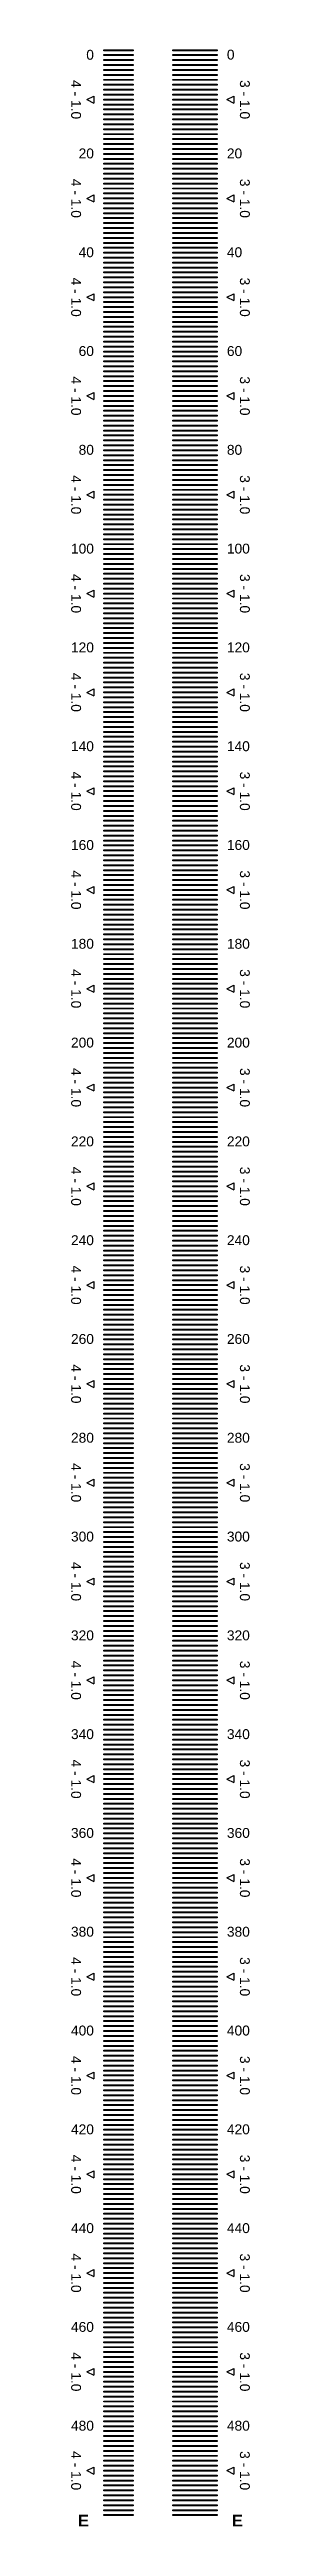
# Model space of a CAD drawing. Extents: x -24531 to 102469, y 86631 to 213631.
# Drawn here: x 53749 to 53930, y 144974 to 147481 of the extents above; entities that cross this region are included whole.
import ezdxf

# ---------------------------------------------------------------- set-up
doc = ezdxf.new("R2010")
doc.units = 13
doc.layers.add('CL - Label-1', color=120, linetype='Continuous')
doc.layers.add('CL - Label-2', color=132, linetype='Continuous')
doc.layers.add('CL - Sub-Micro', color=7, linetype='Continuous', true_color=0x47d1ff)
doc.styles.get("Standard").update_dxf_attribs({"font": 'arial.ttf'})

msp = doc.modelspace()

# ---------------------------------------------------------------- texts
at = {"layer": 'CL - Label-1', "insert": (53772.1, 147480.9), "char_height": 10, "attachment_point": 7, "rotation": 180}
msp.add_mtext_dynamic_manual_height_columns('0', width=21.565, gutter_width=12.5, heights=[8.55], dxfattribs=at)
at = {"layer": 'CL - Label-1'}
for s, width, heights, insert, char_height, attachment_point in [('0', 21.565, [8.55], (53907.1, 147480.9), 10, 1), ('20', 21.565, [8.55], (53772.1, 147380.9), 10, 3), ('20', 21.565, [8.55], (53907.1, 147380.9), 10, 1), ('40', 21.565, [8.55], (53772.1, 147280.9), 10, 3), ('40', 21.565, [8.55], (53907.1, 147280.9), 10, 1), ('60', 21.565, [8.55], (53772.1, 147180.9), 10, 3), ('60', 21.565, [8.55], (53907.1, 147180.9), 10, 1), ('80', 21.565, [8.55], (53772.1, 147080.9), 10, 3), ('80', 21.565, [8.55], (53907.1, 147080.9), 10, 1), ('100', 21.565, [8.55], (53772.1, 146980.9), 10, 3), ('100', 21.565, [8.55], (53907.1, 146980.9), 10, 1), ('120', 21.565, [8.55], (53772.1, 146880.9), 10, 3), ('120', 21.565, [8.55], (53907.1, 146880.9), 10, 1), ('140', 21.565, [8.55], (53772.1, 146780.9), 10, 3), ('140', 21.565, [8.55], (53907.1, 146780.9), 10, 1), ('160', 21.565, [8.55], (53772.1, 146680.9), 10, 3), ('160', 21.565, [8.55], (53907.1, 146680.9), 10, 1), ('180', 21.565, [8.55], (53772.1, 146580.9), 10, 3), ('180', 21.565, [8.55], (53907.1, 146580.9), 10, 1), ('200', 21.565, [8.55], (53772.1, 146480.9), 10, 3), ('200', 21.565, [8.55], (53907.1, 146480.9), 10, 1), ('220', 21.565, [8.55], (53772.1, 146380.9), 10, 3), ('220', 21.565, [8.55], (53907.1, 146380.9), 10, 1), ('240', 21.565, [8.55], (53772.1, 146280.9), 10, 3), ('240', 21.565, [8.55], (53907.1, 146280.9), 10, 1), ('260', 21.565, [8.55], (53772.1, 146180.9), 10, 3), ('260', 21.565, [8.55], (53907.1, 146180.9), 10, 1), ('280', 21.565, [8.55], (53772.1, 146080.9), 10, 3), ('280', 21.565, [8.55], (53907.1, 146080.9), 10, 1), ('300', 21.565, [8.55], (53772.1, 145980.9), 10, 3), ('300', 21.565, [8.55], (53907.1, 145980.9), 10, 1), ('320', 21.565, [8.55], (53772.1, 145880.9), 10, 3), ('320', 21.565, [8.55], (53907.1, 145880.9), 10, 1), ('340', 21.565, [8.55], (53772.1, 145780.9), 10, 3), ('340', 21.565, [8.55], (53907.1, 145780.9), 10, 1), ('360', 21.565, [8.55], (53772.1, 145680.9), 10, 3), ('360', 21.565, [8.55], (53907.1, 145680.9), 10, 1), ('380', 21.565, [8.55], (53772.1, 145580.9), 10, 3), ('380', 21.565, [8.55], (53907.1, 145580.9), 10, 1), ('400', 21.565, [8.55], (53772.1, 145480.9), 10, 3), ('400', 21.565, [8.55], (53907.1, 145480.9), 10, 1), ('420', 21.565, [8.55], (53772.1, 145380.9), 10, 3), ('420', 21.565, [8.55], (53907.1, 145380.9), 10, 1), ('440', 21.565, [8.55], (53772.1, 145280.9), 10, 3), ('440', 21.565, [8.55], (53907.1, 145280.9), 10, 1), ('460', 21.565, [8.55], (53772.1, 145180.9), 10, 3), ('460', 21.565, [8.55], (53907.1, 145180.9), 10, 1), ('480', 21.565, [8.55], (53772.1, 145080.9), 10, 3), ('480', 21.565, [8.55], (53907.1, 145080.9), 10, 1), ('{\\fArial|b1|i0|c0|p34;E}', 33.318, [8.18], (53767.1, 144985.9), 12, 3), ('{\\fArial|b1|i0|c0|p34;E}', 33.318, [8.18], (53912.1, 144985.9), 12, 1)]:
    msp.add_mtext_dynamic_manual_height_columns(s, width=width, gutter_width=12.5, heights=heights, dxfattribs=dict(at, insert=insert, char_height=char_height, attachment_point=attachment_point))
at = {"layer": 'CL - Label-2', "char_height": 10, "rotation": 270}
for s, insert, attachment_point in [('4 - 1.0', (53759, 147430.4), 2), ('3 - 1.0', (53920.2, 147430.4), 8), ('4 - 1.0', (53759, 147330.4), 2), ('3 - 1.0', (53920.2, 147330.4), 8), ('4 - 1.0', (53759, 147230.4), 2), ('3 - 1.0', (53920.2, 147230.4), 8), ('4 - 1.0', (53759, 147130.4), 2), ('3 - 1.0', (53920.2, 147130.4), 8), ('4 - 1.0', (53759, 147030.4), 2), ('3 - 1.0', (53920.2, 147030.4), 8), ('4 - 1.0', (53759, 146930.4), 2), ('3 - 1.0', (53920.2, 146930.4), 8), ('4 - 1.0', (53759, 146830.4), 2), ('3 - 1.0', (53920.2, 146830.4), 8), ('4 - 1.0', (53759, 146730.4), 2), ('3 - 1.0', (53920.2, 146730.4), 8), ('4 - 1.0', (53759, 146630.4), 2), ('3 - 1.0', (53920.2, 146630.4), 8), ('4 - 1.0', (53759, 146530.4), 2), ('3 - 1.0', (53920.2, 146530.4), 8), ('4 - 1.0', (53759, 146430.4), 2), ('3 - 1.0', (53920.2, 146430.4), 8), ('4 - 1.0', (53759, 146330.4), 2), ('3 - 1.0', (53920.2, 146330.4), 8), ('4 - 1.0', (53759, 146230.4), 2), ('3 - 1.0', (53920.2, 146230.4), 8), ('4 - 1.0', (53759, 146130.4), 2), ('3 - 1.0', (53920.2, 146130.4), 8), ('4 - 1.0', (53759, 146030.4), 2), ('3 - 1.0', (53920.2, 146030.4), 8), ('4 - 1.0', (53759, 145930.4), 2), ('3 - 1.0', (53920.2, 145930.4), 8), ('4 - 1.0', (53759, 145830.4), 2), ('3 - 1.0', (53920.2, 145830.4), 8), ('4 - 1.0', (53759, 145730.4), 2), ('3 - 1.0', (53920.2, 145730.4), 8), ('4 - 1.0', (53759, 145630.4), 2), ('3 - 1.0', (53920.2, 145630.4), 8), ('4 - 1.0', (53759, 145530.4), 2), ('3 - 1.0', (53920.2, 145530.4), 8), ('4 - 1.0', (53759, 145430.4), 2), ('3 - 1.0', (53920.2, 145430.4), 8), ('4 - 1.0', (53759, 145330.4), 2), ('3 - 1.0', (53920.2, 145330.4), 8), ('4 - 1.0', (53759, 145230.4), 2), ('3 - 1.0', (53920.2, 145230.4), 8), ('4 - 1.0', (53759, 145130.4), 2), ('3 - 1.0', (53920.2, 145130.4), 8), ('4 - 1.0', (53759, 145030.4), 2), ('3 - 1.0', (53920.2, 145030.4), 8)]:
    msp.add_mtext_dynamic_manual_height_columns(s, width=52.304, gutter_width=12.5, heights=[18.1], dxfattribs=dict(at, insert=insert, attachment_point=attachment_point))

# ---------------------------------------------------------------- linework, layer by layer
at = {"layer": 'CL - Label-2'}
for p, q in [((53765, 147430.4), (53772.1, 147433.9)), ((53765, 147430.4), (53772.1, 147426.9)), ((53772.1, 147433.9), (53772.1, 147426.9)), ((53907.1, 147430.4), (53914.2, 147433.9)), ((53907.1, 147430.4), (53914.2, 147426.9)), ((53914.2, 147433.9), (53914.2, 147426.9)), ((53765, 147330.4), (53772.1, 147333.9)), ((53765, 147330.4), (53772.1, 147326.9)), ((53772.1, 147333.9), (53772.1, 147326.9)), ((53907.1, 147330.4), (53914.2, 147333.9)), ((53907.1, 147330.4), (53914.2, 147326.9)), ((53914.2, 147333.9), (53914.2, 147326.9)), ((53765, 147230.4), (53772.1, 147233.9)), ((53765, 147230.4), (53772.1, 147226.9)), ((53772.1, 147233.9), (53772.1, 147226.9)), ((53907.1, 147230.4), (53914.2, 147233.9)), ((53907.1, 147230.4), (53914.2, 147226.9)), ((53914.2, 147233.9), (53914.2, 147226.9)), ((53765, 147130.4), (53772.1, 147133.9)), ((53765, 147130.4), (53772.1, 147126.9)), ((53772.1, 147133.9), (53772.1, 147126.9)), ((53907.1, 147130.4), (53914.2, 147133.9)), ((53907.1, 147130.4), (53914.2, 147126.9)), ((53914.2, 147133.9), (53914.2, 147126.9)), ((53765, 147030.4), (53772.1, 147033.9)), ((53765, 147030.4), (53772.1, 147026.9)), ((53772.1, 147033.9), (53772.1, 147026.9)), ((53907.1, 147030.4), (53914.2, 147033.9)), ((53907.1, 147030.4), (53914.2, 147026.9)), ((53914.2, 147033.9), (53914.2, 147026.9)), ((53765, 146930.4), (53772.1, 146933.9)), ((53765, 146930.4), (53772.1, 146926.9)), ((53772.1, 146933.9), (53772.1, 146926.9)), ((53907.1, 146930.4), (53914.2, 146933.9)), ((53907.1, 146930.4), (53914.2, 146926.9)), ((53914.2, 146933.9), (53914.2, 146926.9)), ((53765, 146830.4), (53772.1, 146833.9)), ((53765, 146830.4), (53772.1, 146826.9)), ((53772.1, 146833.9), (53772.1, 146826.9)), ((53907.1, 146830.4), (53914.2, 146833.9)), ((53907.1, 146830.4), (53914.2, 146826.9)), ((53914.2, 146833.9), (53914.2, 146826.9)), ((53765, 146730.4), (53772.1, 146733.9)), ((53765, 146730.4), (53772.1, 146726.9)), ((53772.1, 146733.9), (53772.1, 146726.9)), ((53907.1, 146730.4), (53914.2, 146733.9)), ((53907.1, 146730.4), (53914.2, 146726.9)), ((53914.2, 146733.9), (53914.2, 146726.9)), ((53765, 146630.4), (53772.1, 146633.9)), ((53765, 146630.4), (53772.1, 146626.9)), ((53772.1, 146633.9), (53772.1, 146626.9)), ((53907.1, 146630.4), (53914.2, 146633.9)), ((53907.1, 146630.4), (53914.2, 146626.9)), ((53914.2, 146633.9), (53914.2, 146626.9)), ((53765, 146530.4), (53772.1, 146533.9)), ((53765, 146530.4), (53772.1, 146526.9)), ((53772.1, 146533.9), (53772.1, 146526.9)), ((53907.1, 146530.4), (53914.2, 146533.9)), ((53907.1, 146530.4), (53914.2, 146526.9)), ((53914.2, 146533.9), (53914.2, 146526.9)), ((53765, 146430.4), (53772.1, 146433.9)), ((53765, 146430.4), (53772.1, 146426.9)), ((53772.1, 146433.9), (53772.1, 146426.9)), ((53907.1, 146430.4), (53914.2, 146433.9)), ((53907.1, 146430.4), (53914.2, 146426.9)), ((53914.2, 146433.9), (53914.2, 146426.9)), ((53765, 146330.4), (53772.1, 146333.9)), ((53765, 146330.4), (53772.1, 146326.9)), ((53772.1, 146333.9), (53772.1, 146326.9)), ((53907.1, 146330.4), (53914.2, 146333.9)), ((53907.1, 146330.4), (53914.2, 146326.9)), ((53914.2, 146333.9), (53914.2, 146326.9)), ((53765, 146230.4), (53772.1, 146233.9)), ((53765, 146230.4), (53772.1, 146226.9)), ((53772.1, 146233.9), (53772.1, 146226.9)), ((53907.1, 146230.4), (53914.2, 146233.9)), ((53907.1, 146230.4), (53914.2, 146226.9)), ((53914.2, 146233.9), (53914.2, 146226.9)), ((53765, 146130.4), (53772.1, 146133.9)), ((53765, 146130.4), (53772.1, 146126.9)), ((53772.1, 146133.9), (53772.1, 146126.9)), ((53907.1, 146130.4), (53914.2, 146133.9)), ((53907.1, 146130.4), (53914.2, 146126.9)), ((53914.2, 146133.9), (53914.2, 146126.9)), ((53765, 146030.4), (53772.1, 146033.9)), ((53765, 146030.4), (53772.1, 146026.9)), ((53772.1, 146033.9), (53772.1, 146026.9)), ((53907.1, 146030.4), (53914.2, 146033.9)), ((53907.1, 146030.4), (53914.2, 146026.9)), ((53914.2, 146033.9), (53914.2, 146026.9)), ((53765, 145930.4), (53772.1, 145933.9)), ((53765, 145930.4), (53772.1, 145926.9)), ((53772.1, 145933.9), (53772.1, 145926.9)), ((53907.1, 145930.4), (53914.2, 145933.9)), ((53907.1, 145930.4), (53914.2, 145926.9)), ((53914.2, 145933.9), (53914.2, 145926.9)), ((53765, 145830.4), (53772.1, 145833.9)), ((53765, 145830.4), (53772.1, 145826.9)), ((53772.1, 145833.9), (53772.1, 145826.9)), ((53907.1, 145830.4), (53914.2, 145833.9)), ((53907.1, 145830.4), (53914.2, 145826.9)), ((53914.2, 145833.9), (53914.2, 145826.9)), ((53765, 145730.4), (53772.1, 145733.9)), ((53765, 145730.4), (53772.1, 145726.9)), ((53772.1, 145733.9), (53772.1, 145726.9)), ((53907.1, 145730.4), (53914.2, 145733.9)), ((53907.1, 145730.4), (53914.2, 145726.9)), ((53914.2, 145733.9), (53914.2, 145726.9)), ((53765, 145630.4), (53772.1, 145633.9)), ((53765, 145630.4), (53772.1, 145626.9)), ((53772.1, 145633.9), (53772.1, 145626.9)), ((53907.1, 145630.4), (53914.2, 145633.9)), ((53907.1, 145630.4), (53914.2, 145626.9)), ((53914.2, 145633.9), (53914.2, 145626.9)), ((53765, 145530.4), (53772.1, 145533.9)), ((53765, 145530.4), (53772.1, 145526.9)), ((53772.1, 145533.9), (53772.1, 145526.9)), ((53907.1, 145530.4), (53914.2, 145533.9)), ((53907.1, 145530.4), (53914.2, 145526.9)), ((53914.2, 145533.9), (53914.2, 145526.9)), ((53765, 145430.4), (53772.1, 145433.9)), ((53765, 145430.4), (53772.1, 145426.9)), ((53772.1, 145433.9), (53772.1, 145426.9)), ((53907.1, 145430.4), (53914.2, 145433.9)), ((53907.1, 145430.4), (53914.2, 145426.9)), ((53914.2, 145433.9), (53914.2, 145426.9)), ((53765, 145330.4), (53772.1, 145333.9)), ((53765, 145330.4), (53772.1, 145326.9)), ((53772.1, 145333.9), (53772.1, 145326.9)), ((53907.1, 145330.4), (53914.2, 145333.9)), ((53907.1, 145330.4), (53914.2, 145326.9)), ((53914.2, 145333.9), (53914.2, 145326.9)), ((53765, 145230.4), (53772.1, 145233.9)), ((53765, 145230.4), (53772.1, 145226.9)), ((53772.1, 145233.9), (53772.1, 145226.9)), ((53907.1, 145230.4), (53914.2, 145233.9)), ((53907.1, 145230.4), (53914.2, 145226.9)), ((53914.2, 145233.9), (53914.2, 145226.9)), ((53765, 145130.4), (53772.1, 145133.9)), ((53765, 145130.4), (53772.1, 145126.9)), ((53772.1, 145133.9), (53772.1, 145126.9)), ((53907.1, 145130.4), (53914.2, 145133.9)), ((53907.1, 145130.4), (53914.2, 145126.9)), ((53914.2, 145133.9), (53914.2, 145126.9)), ((53765, 145030.4), (53772.1, 145033.9)), ((53765, 145030.4), (53772.1, 145026.9)), ((53772.1, 145033.9), (53772.1, 145026.9)), ((53907.1, 145030.4), (53914.2, 145033.9)), ((53907.1, 145030.4), (53914.2, 145026.9)), ((53914.2, 145033.9), (53914.2, 145026.9))]:
    msp.add_line(p, q, dxfattribs=at)
at = {"layer": 'CL - Sub-Micro'}
for p, q in [((53782.1, 147479.9), (53782.1, 147480.9)), ((53782.1, 147480.9), (53812.1, 147480.9)), ((53812.1, 147479.9), (53782.1, 147479.9)), ((53782.1, 147474.9), (53782.1, 147475.9)), ((53782.1, 147475.9), (53812.1, 147475.9)), ((53812.1, 147474.9), (53782.1, 147474.9)), ((53782.1, 147469.9), (53782.1, 147470.9)), ((53782.1, 147470.9), (53812.1, 147470.9)), ((53812.1, 147480.9), (53812.1, 147479.9)), ((53812.1, 147475.9), (53812.1, 147474.9)), ((53812.1, 147470.9), (53812.1, 147469.9)), ((53852.1, 147479.9), (53852.1, 147480.9)), ((53852.1, 147480.9), (53897.1, 147480.9)), ((53897.1, 147479.9), (53852.1, 147479.9)), ((53852.1, 147474.9), (53852.1, 147475.9)), ((53852.1, 147475.9), (53897.1, 147475.9)), ((53897.1, 147474.9), (53852.1, 147474.9)), ((53852.1, 147469.9), (53852.1, 147470.9)), ((53852.1, 147470.9), (53897.1, 147470.9)), ((53897.1, 147480.9), (53897.1, 147479.9)), ((53897.1, 147475.9), (53897.1, 147474.9)), ((53897.1, 147470.9), (53897.1, 147469.9)), ((53812.1, 147469.9), (53782.1, 147469.9)), ((53782.1, 147464.9), (53782.1, 147465.9)), ((53782.1, 147465.9), (53812.1, 147465.9)), ((53812.1, 147464.9), (53782.1, 147464.9)), ((53782.1, 147459.9), (53782.1, 147460.9)), ((53782.1, 147460.9), (53812.1, 147460.9)), ((53812.1, 147459.9), (53782.1, 147459.9)), ((53782.1, 147454.9), (53782.1, 147455.9)), ((53782.1, 147455.9), (53812.1, 147455.9)), ((53812.1, 147454.9), (53782.1, 147454.9)), ((53782.1, 147449.9), (53782.1, 147450.9)), ((53782.1, 147450.9), (53812.1, 147450.9)), ((53812.1, 147449.9), (53782.1, 147449.9)), ((53782.1, 147444.9), (53782.1, 147445.9)), ((53782.1, 147445.9), (53812.1, 147445.9)), ((53812.1, 147465.9), (53812.1, 147464.9)), ((53812.1, 147460.9), (53812.1, 147459.9)), ((53812.1, 147455.9), (53812.1, 147454.9)), ((53812.1, 147450.9), (53812.1, 147449.9)), ((53812.1, 147445.9), (53812.1, 147444.9)), ((53897.1, 147469.9), (53852.1, 147469.9)), ((53852.1, 147464.9), (53852.1, 147465.9)), ((53852.1, 147465.9), (53897.1, 147465.9)), ((53897.1, 147464.9), (53852.1, 147464.9)), ((53852.1, 147459.9), (53852.1, 147460.9)), ((53852.1, 147460.9), (53897.1, 147460.9)), ((53897.1, 147459.9), (53852.1, 147459.9)), ((53852.1, 147454.9), (53852.1, 147455.9)), ((53852.1, 147455.9), (53897.1, 147455.9)), ((53897.1, 147454.9), (53852.1, 147454.9)), ((53852.1, 147449.9), (53852.1, 147450.9)), ((53852.1, 147450.9), (53897.1, 147450.9)), ((53897.1, 147449.9), (53852.1, 147449.9)), ((53852.1, 147444.9), (53852.1, 147445.9)), ((53852.1, 147445.9), (53897.1, 147445.9)), ((53897.1, 147465.9), (53897.1, 147464.9)), ((53897.1, 147460.9), (53897.1, 147459.9)), ((53897.1, 147455.9), (53897.1, 147454.9)), ((53897.1, 147450.9), (53897.1, 147449.9)), ((53897.1, 147445.9), (53897.1, 147444.9)), ((53812.1, 147444.9), (53782.1, 147444.9)), ((53782.1, 147439.9), (53782.1, 147440.9)), ((53782.1, 147440.9), (53812.1, 147440.9)), ((53812.1, 147439.9), (53782.1, 147439.9)), ((53782.1, 147434.9), (53782.1, 147435.9)), ((53782.1, 147435.9), (53812.1, 147435.9)), ((53812.1, 147434.9), (53782.1, 147434.9)), ((53782.1, 147429.9), (53782.1, 147430.9)), ((53782.1, 147430.9), (53812.1, 147430.9)), ((53812.1, 147429.9), (53782.1, 147429.9)), ((53782.1, 147424.9), (53782.1, 147425.9)), ((53782.1, 147425.9), (53812.1, 147425.9)), ((53812.1, 147424.9), (53782.1, 147424.9)), ((53782.1, 147419.9), (53782.1, 147420.9)), ((53782.1, 147420.9), (53812.1, 147420.9)), ((53812.1, 147440.9), (53812.1, 147439.9)), ((53812.1, 147435.9), (53812.1, 147434.9)), ((53812.1, 147430.9), (53812.1, 147429.9)), ((53812.1, 147425.9), (53812.1, 147424.9)), ((53812.1, 147420.9), (53812.1, 147419.9)), ((53897.1, 147444.9), (53852.1, 147444.9)), ((53852.1, 147439.9), (53852.1, 147440.9)), ((53852.1, 147440.9), (53897.1, 147440.9)), ((53897.1, 147439.9), (53852.1, 147439.9)), ((53852.1, 147434.9), (53852.1, 147435.9)), ((53852.1, 147435.9), (53897.1, 147435.9)), ((53897.1, 147434.9), (53852.1, 147434.9)), ((53852.1, 147429.9), (53852.1, 147430.9)), ((53852.1, 147430.9), (53897.1, 147430.9)), ((53897.1, 147429.9), (53852.1, 147429.9)), ((53852.1, 147424.9), (53852.1, 147425.9)), ((53852.1, 147425.9), (53897.1, 147425.9)), ((53897.1, 147424.9), (53852.1, 147424.9)), ((53852.1, 147419.9), (53852.1, 147420.9)), ((53852.1, 147420.9), (53897.1, 147420.9)), ((53897.1, 147440.9), (53897.1, 147439.9)), ((53897.1, 147435.9), (53897.1, 147434.9)), ((53897.1, 147430.9), (53897.1, 147429.9)), ((53897.1, 147425.9), (53897.1, 147424.9)), ((53897.1, 147420.9), (53897.1, 147419.9)), ((53812.1, 147419.9), (53782.1, 147419.9)), ((53782.1, 147414.9), (53782.1, 147415.9)), ((53782.1, 147415.9), (53812.1, 147415.9)), ((53812.1, 147414.9), (53782.1, 147414.9)), ((53782.1, 147409.9), (53782.1, 147410.9)), ((53782.1, 147410.9), (53812.1, 147410.9)), ((53812.1, 147409.9), (53782.1, 147409.9)), ((53782.1, 147404.9), (53782.1, 147405.9)), ((53782.1, 147405.9), (53812.1, 147405.9)), ((53812.1, 147404.9), (53782.1, 147404.9)), ((53782.1, 147399.9), (53782.1, 147400.9)), ((53782.1, 147400.9), (53812.1, 147400.9)), ((53812.1, 147399.9), (53782.1, 147399.9)), ((53782.1, 147394.9), (53782.1, 147395.9)), ((53782.1, 147395.9), (53812.1, 147395.9)), ((53812.1, 147415.9), (53812.1, 147414.9)), ((53812.1, 147410.9), (53812.1, 147409.9)), ((53812.1, 147405.9), (53812.1, 147404.9)), ((53812.1, 147400.9), (53812.1, 147399.9)), ((53812.1, 147395.9), (53812.1, 147394.9)), ((53897.1, 147419.9), (53852.1, 147419.9)), ((53852.1, 147414.9), (53852.1, 147415.9)), ((53852.1, 147415.9), (53897.1, 147415.9)), ((53897.1, 147414.9), (53852.1, 147414.9)), ((53852.1, 147409.9), (53852.1, 147410.9)), ((53852.1, 147410.9), (53897.1, 147410.9)), ((53897.1, 147409.9), (53852.1, 147409.9)), ((53852.1, 147404.9), (53852.1, 147405.9)), ((53852.1, 147405.9), (53897.1, 147405.9)), ((53897.1, 147404.9), (53852.1, 147404.9)), ((53852.1, 147399.9), (53852.1, 147400.9)), ((53852.1, 147400.9), (53897.1, 147400.9)), ((53897.1, 147399.9), (53852.1, 147399.9)), ((53852.1, 147394.9), (53852.1, 147395.9)), ((53852.1, 147395.9), (53897.1, 147395.9)), ((53897.1, 147415.9), (53897.1, 147414.9)), ((53897.1, 147410.9), (53897.1, 147409.9)), ((53897.1, 147405.9), (53897.1, 147404.9)), ((53897.1, 147400.9), (53897.1, 147399.9)), ((53897.1, 147395.9), (53897.1, 147394.9)), ((53812.1, 147394.9), (53782.1, 147394.9)), ((53782.1, 147389.9), (53782.1, 147390.9)), ((53782.1, 147390.9), (53812.1, 147390.9)), ((53812.1, 147389.9), (53782.1, 147389.9)), ((53782.1, 147384.9), (53782.1, 147385.9)), ((53782.1, 147385.9), (53812.1, 147385.9)), ((53812.1, 147384.9), (53782.1, 147384.9)), ((53782.1, 147379.9), (53782.1, 147380.9)), ((53782.1, 147380.9), (53812.1, 147380.9)), ((53812.1, 147379.9), (53782.1, 147379.9)), ((53782.1, 147374.9), (53782.1, 147375.9)), ((53782.1, 147375.9), (53812.1, 147375.9)), ((53812.1, 147374.9), (53782.1, 147374.9)), ((53782.1, 147369.9), (53782.1, 147370.9)), ((53782.1, 147370.9), (53812.1, 147370.9)), ((53812.1, 147390.9), (53812.1, 147389.9)), ((53812.1, 147385.9), (53812.1, 147384.9)), ((53812.1, 147380.9), (53812.1, 147379.9)), ((53812.1, 147375.9), (53812.1, 147374.9)), ((53812.1, 147370.9), (53812.1, 147369.9)), ((53897.1, 147394.9), (53852.1, 147394.9)), ((53852.1, 147389.9), (53852.1, 147390.9)), ((53852.1, 147390.9), (53897.1, 147390.9)), ((53897.1, 147389.9), (53852.1, 147389.9)), ((53852.1, 147384.9), (53852.1, 147385.9)), ((53852.1, 147385.9), (53897.1, 147385.9)), ((53897.1, 147384.9), (53852.1, 147384.9)), ((53852.1, 147379.9), (53852.1, 147380.9)), ((53852.1, 147380.9), (53897.1, 147380.9)), ((53897.1, 147379.9), (53852.1, 147379.9)), ((53852.1, 147374.9), (53852.1, 147375.9)), ((53852.1, 147375.9), (53897.1, 147375.9)), ((53897.1, 147374.9), (53852.1, 147374.9)), ((53852.1, 147369.9), (53852.1, 147370.9)), ((53852.1, 147370.9), (53897.1, 147370.9)), ((53897.1, 147390.9), (53897.1, 147389.9)), ((53897.1, 147385.9), (53897.1, 147384.9)), ((53897.1, 147380.9), (53897.1, 147379.9)), ((53897.1, 147375.9), (53897.1, 147374.9)), ((53897.1, 147370.9), (53897.1, 147369.9)), ((53812.1, 147369.9), (53782.1, 147369.9)), ((53782.1, 147364.9), (53782.1, 147365.9)), ((53782.1, 147365.9), (53812.1, 147365.9)), ((53812.1, 147364.9), (53782.1, 147364.9)), ((53782.1, 147359.9), (53782.1, 147360.9)), ((53782.1, 147360.9), (53812.1, 147360.9)), ((53812.1, 147359.9), (53782.1, 147359.9)), ((53782.1, 147354.9), (53782.1, 147355.9)), ((53782.1, 147355.9), (53812.1, 147355.9)), ((53812.1, 147354.9), (53782.1, 147354.9)), ((53782.1, 147349.9), (53782.1, 147350.9)), ((53782.1, 147350.9), (53812.1, 147350.9)), ((53812.1, 147349.9), (53782.1, 147349.9)), ((53782.1, 147344.9), (53782.1, 147345.9)), ((53782.1, 147345.9), (53812.1, 147345.9)), ((53812.1, 147365.9), (53812.1, 147364.9)), ((53812.1, 147360.9), (53812.1, 147359.9)), ((53812.1, 147355.9), (53812.1, 147354.9)), ((53812.1, 147350.9), (53812.1, 147349.9)), ((53812.1, 147345.9), (53812.1, 147344.9)), ((53897.1, 147369.9), (53852.1, 147369.9)), ((53852.1, 147364.9), (53852.1, 147365.9)), ((53852.1, 147365.9), (53897.1, 147365.9)), ((53897.1, 147364.9), (53852.1, 147364.9)), ((53852.1, 147359.9), (53852.1, 147360.9)), ((53852.1, 147360.9), (53897.1, 147360.9)), ((53897.1, 147359.9), (53852.1, 147359.9)), ((53852.1, 147354.9), (53852.1, 147355.9)), ((53852.1, 147355.9), (53897.1, 147355.9)), ((53897.1, 147354.9), (53852.1, 147354.9)), ((53852.1, 147349.9), (53852.1, 147350.9)), ((53852.1, 147350.9), (53897.1, 147350.9)), ((53897.1, 147349.9), (53852.1, 147349.9)), ((53852.1, 147344.9), (53852.1, 147345.9)), ((53852.1, 147345.9), (53897.1, 147345.9)), ((53897.1, 147365.9), (53897.1, 147364.9)), ((53897.1, 147360.9), (53897.1, 147359.9)), ((53897.1, 147355.9), (53897.1, 147354.9)), ((53897.1, 147350.9), (53897.1, 147349.9)), ((53897.1, 147345.9), (53897.1, 147344.9)), ((53812.1, 147344.9), (53782.1, 147344.9)), ((53782.1, 147339.9), (53782.1, 147340.9)), ((53782.1, 147340.9), (53812.1, 147340.9)), ((53812.1, 147339.9), (53782.1, 147339.9)), ((53782.1, 147334.9), (53782.1, 147335.9)), ((53782.1, 147335.9), (53812.1, 147335.9)), ((53812.1, 147334.9), (53782.1, 147334.9)), ((53782.1, 147329.9), (53782.1, 147330.9)), ((53782.1, 147330.9), (53812.1, 147330.9)), ((53812.1, 147329.9), (53782.1, 147329.9)), ((53782.1, 147324.9), (53782.1, 147325.9)), ((53782.1, 147325.9), (53812.1, 147325.9)), ((53812.1, 147324.9), (53782.1, 147324.9)), ((53782.1, 147319.9), (53782.1, 147320.9)), ((53782.1, 147320.9), (53812.1, 147320.9)), ((53812.1, 147340.9), (53812.1, 147339.9)), ((53812.1, 147335.9), (53812.1, 147334.9)), ((53812.1, 147330.9), (53812.1, 147329.9)), ((53812.1, 147325.9), (53812.1, 147324.9)), ((53812.1, 147320.9), (53812.1, 147319.9)), ((53897.1, 147344.9), (53852.1, 147344.9)), ((53852.1, 147339.9), (53852.1, 147340.9)), ((53852.1, 147340.9), (53897.1, 147340.9)), ((53897.1, 147339.9), (53852.1, 147339.9)), ((53852.1, 147334.9), (53852.1, 147335.9)), ((53852.1, 147335.9), (53897.1, 147335.9)), ((53897.1, 147334.9), (53852.1, 147334.9)), ((53852.1, 147329.9), (53852.1, 147330.9)), ((53852.1, 147330.9), (53897.1, 147330.9)), ((53897.1, 147329.9), (53852.1, 147329.9)), ((53852.1, 147324.9), (53852.1, 147325.9)), ((53852.1, 147325.9), (53897.1, 147325.9)), ((53897.1, 147324.9), (53852.1, 147324.9)), ((53852.1, 147319.9), (53852.1, 147320.9)), ((53852.1, 147320.9), (53897.1, 147320.9)), ((53897.1, 147340.9), (53897.1, 147339.9)), ((53897.1, 147335.9), (53897.1, 147334.9)), ((53897.1, 147330.9), (53897.1, 147329.9)), ((53897.1, 147325.9), (53897.1, 147324.9)), ((53897.1, 147320.9), (53897.1, 147319.9)), ((53812.1, 147319.9), (53782.1, 147319.9)), ((53782.1, 147314.9), (53782.1, 147315.9)), ((53782.1, 147315.9), (53812.1, 147315.9)), ((53812.1, 147314.9), (53782.1, 147314.9)), ((53782.1, 147309.9), (53782.1, 147310.9)), ((53782.1, 147310.9), (53812.1, 147310.9)), ((53812.1, 147309.9), (53782.1, 147309.9)), ((53782.1, 147304.9), (53782.1, 147305.9)), ((53782.1, 147305.9), (53812.1, 147305.9)), ((53812.1, 147304.9), (53782.1, 147304.9)), ((53782.1, 147299.9), (53782.1, 147300.9)), ((53782.1, 147300.9), (53812.1, 147300.9)), ((53812.1, 147299.9), (53782.1, 147299.9)), ((53782.1, 147294.9), (53782.1, 147295.9)), ((53782.1, 147295.9), (53812.1, 147295.9)), ((53812.1, 147315.9), (53812.1, 147314.9)), ((53812.1, 147310.9), (53812.1, 147309.9)), ((53812.1, 147305.9), (53812.1, 147304.9)), ((53812.1, 147300.9), (53812.1, 147299.9)), ((53812.1, 147295.9), (53812.1, 147294.9)), ((53897.1, 147319.9), (53852.1, 147319.9)), ((53852.1, 147314.9), (53852.1, 147315.9)), ((53852.1, 147315.9), (53897.1, 147315.9)), ((53897.1, 147314.9), (53852.1, 147314.9)), ((53852.1, 147309.9), (53852.1, 147310.9)), ((53852.1, 147310.9), (53897.1, 147310.9)), ((53897.1, 147309.9), (53852.1, 147309.9)), ((53852.1, 147304.9), (53852.1, 147305.9)), ((53852.1, 147305.9), (53897.1, 147305.9)), ((53897.1, 147304.9), (53852.1, 147304.9)), ((53852.1, 147299.9), (53852.1, 147300.9)), ((53852.1, 147300.9), (53897.1, 147300.9)), ((53897.1, 147299.9), (53852.1, 147299.9)), ((53852.1, 147294.9), (53852.1, 147295.9)), ((53852.1, 147295.9), (53897.1, 147295.9)), ((53897.1, 147315.9), (53897.1, 147314.9)), ((53897.1, 147310.9), (53897.1, 147309.9)), ((53897.1, 147305.9), (53897.1, 147304.9)), ((53897.1, 147300.9), (53897.1, 147299.9)), ((53897.1, 147295.9), (53897.1, 147294.9)), ((53812.1, 147294.9), (53782.1, 147294.9)), ((53782.1, 147289.9), (53782.1, 147290.9)), ((53782.1, 147290.9), (53812.1, 147290.9)), ((53812.1, 147289.9), (53782.1, 147289.9)), ((53782.1, 147284.9), (53782.1, 147285.9)), ((53782.1, 147285.9), (53812.1, 147285.9)), ((53812.1, 147284.9), (53782.1, 147284.9)), ((53782.1, 147279.9), (53782.1, 147280.9)), ((53782.1, 147280.9), (53812.1, 147280.9)), ((53812.1, 147279.9), (53782.1, 147279.9)), ((53782.1, 147274.9), (53782.1, 147275.9)), ((53782.1, 147275.9), (53812.1, 147275.9)), ((53812.1, 147274.9), (53782.1, 147274.9)), ((53782.1, 147269.9), (53782.1, 147270.9)), ((53782.1, 147270.9), (53812.1, 147270.9)), ((53812.1, 147290.9), (53812.1, 147289.9)), ((53812.1, 147285.9), (53812.1, 147284.9)), ((53812.1, 147280.9), (53812.1, 147279.9)), ((53812.1, 147275.9), (53812.1, 147274.9)), ((53812.1, 147270.9), (53812.1, 147269.9)), ((53897.1, 147294.9), (53852.1, 147294.9)), ((53852.1, 147289.9), (53852.1, 147290.9)), ((53852.1, 147290.9), (53897.1, 147290.9)), ((53897.1, 147289.9), (53852.1, 147289.9)), ((53852.1, 147284.9), (53852.1, 147285.9)), ((53852.1, 147285.9), (53897.1, 147285.9)), ((53897.1, 147284.9), (53852.1, 147284.9)), ((53852.1, 147279.9), (53852.1, 147280.9)), ((53852.1, 147280.9), (53897.1, 147280.9)), ((53897.1, 147279.9), (53852.1, 147279.9)), ((53852.1, 147274.9), (53852.1, 147275.9)), ((53852.1, 147275.9), (53897.1, 147275.9)), ((53897.1, 147274.9), (53852.1, 147274.9)), ((53852.1, 147269.9), (53852.1, 147270.9)), ((53852.1, 147270.9), (53897.1, 147270.9)), ((53897.1, 147290.9), (53897.1, 147289.9)), ((53897.1, 147285.9), (53897.1, 147284.9)), ((53897.1, 147280.9), (53897.1, 147279.9)), ((53897.1, 147275.9), (53897.1, 147274.9)), ((53897.1, 147270.9), (53897.1, 147269.9)), ((53812.1, 147269.9), (53782.1, 147269.9)), ((53782.1, 147264.9), (53782.1, 147265.9)), ((53782.1, 147265.9), (53812.1, 147265.9)), ((53812.1, 147264.9), (53782.1, 147264.9)), ((53782.1, 147259.9), (53782.1, 147260.9)), ((53782.1, 147260.9), (53812.1, 147260.9)), ((53812.1, 147259.9), (53782.1, 147259.9)), ((53782.1, 147254.9), (53782.1, 147255.9)), ((53782.1, 147255.9), (53812.1, 147255.9)), ((53812.1, 147254.9), (53782.1, 147254.9)), ((53782.1, 147249.9), (53782.1, 147250.9)), ((53782.1, 147250.9), (53812.1, 147250.9)), ((53812.1, 147249.9), (53782.1, 147249.9)), ((53782.1, 147244.9), (53782.1, 147245.9)), ((53782.1, 147245.9), (53812.1, 147245.9)), ((53812.1, 147244.9), (53782.1, 147244.9)), ((53812.1, 147265.9), (53812.1, 147264.9)), ((53812.1, 147260.9), (53812.1, 147259.9)), ((53812.1, 147255.9), (53812.1, 147254.9)), ((53812.1, 147250.9), (53812.1, 147249.9)), ((53812.1, 147245.9), (53812.1, 147244.9)), ((53897.1, 147269.9), (53852.1, 147269.9)), ((53852.1, 147264.9), (53852.1, 147265.9)), ((53852.1, 147265.9), (53897.1, 147265.9)), ((53897.1, 147264.9), (53852.1, 147264.9)), ((53852.1, 147259.9), (53852.1, 147260.9)), ((53852.1, 147260.9), (53897.1, 147260.9)), ((53897.1, 147259.9), (53852.1, 147259.9)), ((53852.1, 147254.9), (53852.1, 147255.9)), ((53852.1, 147255.9), (53897.1, 147255.9)), ((53897.1, 147254.9), (53852.1, 147254.9)), ((53852.1, 147249.9), (53852.1, 147250.9)), ((53852.1, 147250.9), (53897.1, 147250.9)), ((53897.1, 147249.9), (53852.1, 147249.9)), ((53852.1, 147244.9), (53852.1, 147245.9)), ((53852.1, 147245.9), (53897.1, 147245.9)), ((53897.1, 147244.9), (53852.1, 147244.9)), ((53897.1, 147265.9), (53897.1, 147264.9)), ((53897.1, 147260.9), (53897.1, 147259.9)), ((53897.1, 147255.9), (53897.1, 147254.9)), ((53897.1, 147250.9), (53897.1, 147249.9)), ((53897.1, 147245.9), (53897.1, 147244.9)), ((53782.1, 147239.9), (53782.1, 147240.9)), ((53782.1, 147240.9), (53812.1, 147240.9)), ((53812.1, 147239.9), (53782.1, 147239.9)), ((53782.1, 147234.9), (53782.1, 147235.9)), ((53782.1, 147235.9), (53812.1, 147235.9)), ((53812.1, 147234.9), (53782.1, 147234.9)), ((53782.1, 147229.9), (53782.1, 147230.9)), ((53782.1, 147230.9), (53812.1, 147230.9)), ((53812.1, 147229.9), (53782.1, 147229.9)), ((53782.1, 147224.9), (53782.1, 147225.9)), ((53782.1, 147225.9), (53812.1, 147225.9)), ((53812.1, 147224.9), (53782.1, 147224.9)), ((53782.1, 147219.9), (53782.1, 147220.9)), ((53782.1, 147220.9), (53812.1, 147220.9)), ((53812.1, 147219.9), (53782.1, 147219.9)), ((53812.1, 147240.9), (53812.1, 147239.9)), ((53812.1, 147235.9), (53812.1, 147234.9)), ((53812.1, 147230.9), (53812.1, 147229.9)), ((53812.1, 147225.9), (53812.1, 147224.9)), ((53812.1, 147220.9), (53812.1, 147219.9)), ((53852.1, 147239.9), (53852.1, 147240.9)), ((53852.1, 147240.9), (53897.1, 147240.9)), ((53897.1, 147239.9), (53852.1, 147239.9)), ((53852.1, 147234.9), (53852.1, 147235.9)), ((53852.1, 147235.9), (53897.1, 147235.9)), ((53897.1, 147234.9), (53852.1, 147234.9)), ((53852.1, 147229.9), (53852.1, 147230.9)), ((53852.1, 147230.9), (53897.1, 147230.9)), ((53897.1, 147229.9), (53852.1, 147229.9)), ((53852.1, 147224.9), (53852.1, 147225.9)), ((53852.1, 147225.9), (53897.1, 147225.9)), ((53897.1, 147224.9), (53852.1, 147224.9)), ((53852.1, 147219.9), (53852.1, 147220.9)), ((53852.1, 147220.9), (53897.1, 147220.9)), ((53897.1, 147219.9), (53852.1, 147219.9)), ((53897.1, 147240.9), (53897.1, 147239.9)), ((53897.1, 147235.9), (53897.1, 147234.9)), ((53897.1, 147230.9), (53897.1, 147229.9)), ((53897.1, 147225.9), (53897.1, 147224.9)), ((53897.1, 147220.9), (53897.1, 147219.9)), ((53782.1, 147214.9), (53782.1, 147215.9)), ((53782.1, 147215.9), (53812.1, 147215.9)), ((53812.1, 147214.9), (53782.1, 147214.9)), ((53782.1, 147209.9), (53782.1, 147210.9)), ((53782.1, 147210.9), (53812.1, 147210.9)), ((53812.1, 147209.9), (53782.1, 147209.9)), ((53782.1, 147204.9), (53782.1, 147205.9)), ((53782.1, 147205.9), (53812.1, 147205.9)), ((53812.1, 147204.9), (53782.1, 147204.9)), ((53782.1, 147199.9), (53782.1, 147200.9)), ((53782.1, 147200.9), (53812.1, 147200.9)), ((53812.1, 147199.9), (53782.1, 147199.9)), ((53782.1, 147194.9), (53782.1, 147195.9)), ((53782.1, 147195.9), (53812.1, 147195.9)), ((53812.1, 147194.9), (53782.1, 147194.9)), ((53812.1, 147215.9), (53812.1, 147214.9)), ((53812.1, 147210.9), (53812.1, 147209.9)), ((53812.1, 147205.9), (53812.1, 147204.9)), ((53812.1, 147200.9), (53812.1, 147199.9)), ((53812.1, 147195.9), (53812.1, 147194.9)), ((53852.1, 147214.9), (53852.1, 147215.9)), ((53852.1, 147215.9), (53897.1, 147215.9)), ((53897.1, 147214.9), (53852.1, 147214.9)), ((53852.1, 147209.9), (53852.1, 147210.9)), ((53852.1, 147210.9), (53897.1, 147210.9)), ((53897.1, 147209.9), (53852.1, 147209.9)), ((53852.1, 147204.9), (53852.1, 147205.9)), ((53852.1, 147205.9), (53897.1, 147205.9)), ((53897.1, 147204.9), (53852.1, 147204.9)), ((53852.1, 147199.9), (53852.1, 147200.9)), ((53852.1, 147200.9), (53897.1, 147200.9)), ((53897.1, 147199.9), (53852.1, 147199.9)), ((53852.1, 147194.9), (53852.1, 147195.9)), ((53852.1, 147195.9), (53897.1, 147195.9)), ((53897.1, 147194.9), (53852.1, 147194.9)), ((53897.1, 147215.9), (53897.1, 147214.9)), ((53897.1, 147210.9), (53897.1, 147209.9)), ((53897.1, 147205.9), (53897.1, 147204.9)), ((53897.1, 147200.9), (53897.1, 147199.9)), ((53897.1, 147195.9), (53897.1, 147194.9)), ((53782.1, 147189.9), (53782.1, 147190.9)), ((53782.1, 147190.9), (53812.1, 147190.9)), ((53812.1, 147189.9), (53782.1, 147189.9)), ((53782.1, 147184.9), (53782.1, 147185.9)), ((53782.1, 147185.9), (53812.1, 147185.9)), ((53812.1, 147184.9), (53782.1, 147184.9)), ((53782.1, 147179.9), (53782.1, 147180.9)), ((53782.1, 147180.9), (53812.1, 147180.9)), ((53812.1, 147179.9), (53782.1, 147179.9)), ((53782.1, 147174.9), (53782.1, 147175.9)), ((53782.1, 147175.9), (53812.1, 147175.9)), ((53812.1, 147174.9), (53782.1, 147174.9)), ((53782.1, 147169.9), (53782.1, 147170.9)), ((53782.1, 147170.9), (53812.1, 147170.9)), ((53812.1, 147169.9), (53782.1, 147169.9)), ((53812.1, 147190.9), (53812.1, 147189.9)), ((53812.1, 147185.9), (53812.1, 147184.9)), ((53812.1, 147180.9), (53812.1, 147179.9)), ((53812.1, 147175.9), (53812.1, 147174.9)), ((53812.1, 147170.9), (53812.1, 147169.9)), ((53852.1, 147189.9), (53852.1, 147190.9)), ((53852.1, 147190.9), (53897.1, 147190.9)), ((53897.1, 147189.9), (53852.1, 147189.9)), ((53852.1, 147184.9), (53852.1, 147185.9)), ((53852.1, 147185.9), (53897.1, 147185.9)), ((53897.1, 147184.9), (53852.1, 147184.9)), ((53852.1, 147179.9), (53852.1, 147180.9)), ((53852.1, 147180.9), (53897.1, 147180.9)), ((53897.1, 147179.9), (53852.1, 147179.9)), ((53852.1, 147174.9), (53852.1, 147175.9)), ((53852.1, 147175.9), (53897.1, 147175.9)), ((53897.1, 147174.9), (53852.1, 147174.9)), ((53852.1, 147169.9), (53852.1, 147170.9)), ((53852.1, 147170.9), (53897.1, 147170.9)), ((53897.1, 147169.9), (53852.1, 147169.9)), ((53897.1, 147190.9), (53897.1, 147189.9)), ((53897.1, 147185.9), (53897.1, 147184.9)), ((53897.1, 147180.9), (53897.1, 147179.9)), ((53897.1, 147175.9), (53897.1, 147174.9)), ((53897.1, 147170.9), (53897.1, 147169.9)), ((53782.1, 147164.9), (53782.1, 147165.9)), ((53782.1, 147165.9), (53812.1, 147165.9)), ((53812.1, 147164.9), (53782.1, 147164.9)), ((53782.1, 147159.9), (53782.1, 147160.9)), ((53782.1, 147160.9), (53812.1, 147160.9)), ((53812.1, 147159.9), (53782.1, 147159.9)), ((53782.1, 147154.9), (53782.1, 147155.9)), ((53782.1, 147155.9), (53812.1, 147155.9)), ((53812.1, 147154.9), (53782.1, 147154.9)), ((53782.1, 147149.9), (53782.1, 147150.9)), ((53782.1, 147150.9), (53812.1, 147150.9)), ((53812.1, 147149.9), (53782.1, 147149.9)), ((53782.1, 147144.9), (53782.1, 147145.9)), ((53782.1, 147145.9), (53812.1, 147145.9)), ((53812.1, 147144.9), (53782.1, 147144.9)), ((53812.1, 147165.9), (53812.1, 147164.9)), ((53812.1, 147160.9), (53812.1, 147159.9)), ((53812.1, 147155.9), (53812.1, 147154.9)), ((53812.1, 147150.9), (53812.1, 147149.9)), ((53812.1, 147145.9), (53812.1, 147144.9)), ((53852.1, 147164.9), (53852.1, 147165.9)), ((53852.1, 147165.9), (53897.1, 147165.9)), ((53897.1, 147164.9), (53852.1, 147164.9)), ((53852.1, 147159.9), (53852.1, 147160.9)), ((53852.1, 147160.9), (53897.1, 147160.9)), ((53897.1, 147159.9), (53852.1, 147159.9)), ((53852.1, 147154.9), (53852.1, 147155.9)), ((53852.1, 147155.9), (53897.1, 147155.9)), ((53897.1, 147154.9), (53852.1, 147154.9)), ((53852.1, 147149.9), (53852.1, 147150.9)), ((53852.1, 147150.9), (53897.1, 147150.9)), ((53897.1, 147149.9), (53852.1, 147149.9)), ((53852.1, 147144.9), (53852.1, 147145.9)), ((53852.1, 147145.9), (53897.1, 147145.9)), ((53897.1, 147144.9), (53852.1, 147144.9)), ((53897.1, 147165.9), (53897.1, 147164.9)), ((53897.1, 147160.9), (53897.1, 147159.9)), ((53897.1, 147155.9), (53897.1, 147154.9)), ((53897.1, 147150.9), (53897.1, 147149.9)), ((53897.1, 147145.9), (53897.1, 147144.9)), ((53782.1, 147139.9), (53782.1, 147140.9)), ((53782.1, 147140.9), (53812.1, 147140.9)), ((53812.1, 147139.9), (53782.1, 147139.9)), ((53782.1, 147134.9), (53782.1, 147135.9)), ((53782.1, 147135.9), (53812.1, 147135.9)), ((53812.1, 147134.9), (53782.1, 147134.9)), ((53782.1, 147129.9), (53782.1, 147130.9)), ((53782.1, 147130.9), (53812.1, 147130.9)), ((53812.1, 147129.9), (53782.1, 147129.9)), ((53782.1, 147124.9), (53782.1, 147125.9)), ((53782.1, 147125.9), (53812.1, 147125.9)), ((53812.1, 147124.9), (53782.1, 147124.9)), ((53782.1, 147119.9), (53782.1, 147120.9)), ((53782.1, 147120.9), (53812.1, 147120.9)), ((53812.1, 147119.9), (53782.1, 147119.9)), ((53812.1, 147140.9), (53812.1, 147139.9)), ((53812.1, 147135.9), (53812.1, 147134.9)), ((53812.1, 147130.9), (53812.1, 147129.9)), ((53812.1, 147125.9), (53812.1, 147124.9)), ((53812.1, 147120.9), (53812.1, 147119.9)), ((53852.1, 147139.9), (53852.1, 147140.9)), ((53852.1, 147140.9), (53897.1, 147140.9)), ((53897.1, 147139.9), (53852.1, 147139.9)), ((53852.1, 147134.9), (53852.1, 147135.9)), ((53852.1, 147135.9), (53897.1, 147135.9)), ((53897.1, 147134.9), (53852.1, 147134.9)), ((53852.1, 147129.9), (53852.1, 147130.9)), ((53852.1, 147130.9), (53897.1, 147130.9)), ((53897.1, 147129.9), (53852.1, 147129.9)), ((53852.1, 147124.9), (53852.1, 147125.9)), ((53852.1, 147125.9), (53897.1, 147125.9)), ((53897.1, 147124.9), (53852.1, 147124.9)), ((53852.1, 147119.9), (53852.1, 147120.9)), ((53852.1, 147120.9), (53897.1, 147120.9)), ((53897.1, 147119.9), (53852.1, 147119.9)), ((53897.1, 147140.9), (53897.1, 147139.9)), ((53897.1, 147135.9), (53897.1, 147134.9)), ((53897.1, 147130.9), (53897.1, 147129.9)), ((53897.1, 147125.9), (53897.1, 147124.9)), ((53897.1, 147120.9), (53897.1, 147119.9)), ((53782.1, 147114.9), (53782.1, 147115.9)), ((53782.1, 147115.9), (53812.1, 147115.9)), ((53812.1, 147114.9), (53782.1, 147114.9)), ((53782.1, 147109.9), (53782.1, 147110.9)), ((53782.1, 147110.9), (53812.1, 147110.9)), ((53812.1, 147109.9), (53782.1, 147109.9)), ((53782.1, 147104.9), (53782.1, 147105.9)), ((53782.1, 147105.9), (53812.1, 147105.9)), ((53812.1, 147104.9), (53782.1, 147104.9)), ((53782.1, 147099.9), (53782.1, 147100.9)), ((53782.1, 147100.9), (53812.1, 147100.9)), ((53812.1, 147099.9), (53782.1, 147099.9)), ((53782.1, 147094.9), (53782.1, 147095.9)), ((53782.1, 147095.9), (53812.1, 147095.9)), ((53812.1, 147094.9), (53782.1, 147094.9)), ((53812.1, 147115.9), (53812.1, 147114.9)), ((53812.1, 147110.9), (53812.1, 147109.9)), ((53812.1, 147105.9), (53812.1, 147104.9)), ((53812.1, 147100.9), (53812.1, 147099.9)), ((53812.1, 147095.9), (53812.1, 147094.9)), ((53852.1, 147114.9), (53852.1, 147115.9)), ((53852.1, 147115.9), (53897.1, 147115.9)), ((53897.1, 147114.9), (53852.1, 147114.9)), ((53852.1, 147109.9), (53852.1, 147110.9)), ((53852.1, 147110.9), (53897.1, 147110.9)), ((53897.1, 147109.9), (53852.1, 147109.9)), ((53852.1, 147104.9), (53852.1, 147105.9)), ((53852.1, 147105.9), (53897.1, 147105.9)), ((53897.1, 147104.9), (53852.1, 147104.9)), ((53852.1, 147099.9), (53852.1, 147100.9)), ((53852.1, 147100.9), (53897.1, 147100.9)), ((53897.1, 147099.9), (53852.1, 147099.9)), ((53852.1, 147094.9), (53852.1, 147095.9)), ((53852.1, 147095.9), (53897.1, 147095.9)), ((53897.1, 147094.9), (53852.1, 147094.9)), ((53897.1, 147115.9), (53897.1, 147114.9)), ((53897.1, 147110.9), (53897.1, 147109.9)), ((53897.1, 147105.9), (53897.1, 147104.9)), ((53897.1, 147100.9), (53897.1, 147099.9)), ((53897.1, 147095.9), (53897.1, 147094.9)), ((53782.1, 147089.9), (53782.1, 147090.9)), ((53782.1, 147090.9), (53812.1, 147090.9)), ((53812.1, 147089.9), (53782.1, 147089.9)), ((53782.1, 147084.9), (53782.1, 147085.9)), ((53782.1, 147085.9), (53812.1, 147085.9)), ((53812.1, 147084.9), (53782.1, 147084.9)), ((53782.1, 147079.9), (53782.1, 147080.9)), ((53782.1, 147080.9), (53812.1, 147080.9)), ((53812.1, 147079.9), (53782.1, 147079.9)), ((53782.1, 147074.9), (53782.1, 147075.9)), ((53782.1, 147075.9), (53812.1, 147075.9)), ((53812.1, 147074.9), (53782.1, 147074.9)), ((53782.1, 147069.9), (53782.1, 147070.9)), ((53782.1, 147070.9), (53812.1, 147070.9)), ((53812.1, 147069.9), (53782.1, 147069.9)), ((53812.1, 147090.9), (53812.1, 147089.9)), ((53812.1, 147085.9), (53812.1, 147084.9)), ((53812.1, 147080.9), (53812.1, 147079.9)), ((53812.1, 147075.9), (53812.1, 147074.9)), ((53812.1, 147070.9), (53812.1, 147069.9)), ((53852.1, 147089.9), (53852.1, 147090.9)), ((53852.1, 147090.9), (53897.1, 147090.9)), ((53897.1, 147089.9), (53852.1, 147089.9)), ((53852.1, 147084.9), (53852.1, 147085.9)), ((53852.1, 147085.9), (53897.1, 147085.9)), ((53897.1, 147084.9), (53852.1, 147084.9)), ((53852.1, 147079.9), (53852.1, 147080.9)), ((53852.1, 147080.9), (53897.1, 147080.9)), ((53897.1, 147079.9), (53852.1, 147079.9)), ((53852.1, 147074.9), (53852.1, 147075.9)), ((53852.1, 147075.9), (53897.1, 147075.9)), ((53897.1, 147074.9), (53852.1, 147074.9)), ((53852.1, 147069.9), (53852.1, 147070.9)), ((53852.1, 147070.9), (53897.1, 147070.9)), ((53897.1, 147069.9), (53852.1, 147069.9)), ((53897.1, 147090.9), (53897.1, 147089.9)), ((53897.1, 147085.9), (53897.1, 147084.9)), ((53897.1, 147080.9), (53897.1, 147079.9)), ((53897.1, 147075.9), (53897.1, 147074.9)), ((53897.1, 147070.9), (53897.1, 147069.9)), ((53782.1, 147064.9), (53782.1, 147065.9)), ((53782.1, 147065.9), (53812.1, 147065.9)), ((53812.1, 147064.9), (53782.1, 147064.9)), ((53782.1, 147059.9), (53782.1, 147060.9)), ((53782.1, 147060.9), (53812.1, 147060.9)), ((53812.1, 147059.9), (53782.1, 147059.9)), ((53782.1, 147054.9), (53782.1, 147055.9)), ((53782.1, 147055.9), (53812.1, 147055.9)), ((53812.1, 147054.9), (53782.1, 147054.9)), ((53782.1, 147049.9), (53782.1, 147050.9)), ((53782.1, 147050.9), (53812.1, 147050.9)), ((53812.1, 147049.9), (53782.1, 147049.9)), ((53782.1, 147044.9), (53782.1, 147045.9)), ((53782.1, 147045.9), (53812.1, 147045.9)), ((53812.1, 147044.9), (53782.1, 147044.9)), ((53812.1, 147065.9), (53812.1, 147064.9)), ((53812.1, 147060.9), (53812.1, 147059.9)), ((53812.1, 147055.9), (53812.1, 147054.9)), ((53812.1, 147050.9), (53812.1, 147049.9)), ((53812.1, 147045.9), (53812.1, 147044.9)), ((53852.1, 147064.9), (53852.1, 147065.9)), ((53852.1, 147065.9), (53897.1, 147065.9)), ((53897.1, 147064.9), (53852.1, 147064.9)), ((53852.1, 147059.9), (53852.1, 147060.9)), ((53852.1, 147060.9), (53897.1, 147060.9)), ((53897.1, 147059.9), (53852.1, 147059.9)), ((53852.1, 147054.9), (53852.1, 147055.9)), ((53852.1, 147055.9), (53897.1, 147055.9)), ((53897.1, 147054.9), (53852.1, 147054.9)), ((53852.1, 147049.9), (53852.1, 147050.9)), ((53852.1, 147050.9), (53897.1, 147050.9)), ((53897.1, 147049.9), (53852.1, 147049.9)), ((53852.1, 147044.9), (53852.1, 147045.9)), ((53852.1, 147045.9), (53897.1, 147045.9)), ((53897.1, 147044.9), (53852.1, 147044.9)), ((53897.1, 147065.9), (53897.1, 147064.9)), ((53897.1, 147060.9), (53897.1, 147059.9)), ((53897.1, 147055.9), (53897.1, 147054.9)), ((53897.1, 147050.9), (53897.1, 147049.9)), ((53897.1, 147045.9), (53897.1, 147044.9)), ((53782.1, 147039.9), (53782.1, 147040.9)), ((53782.1, 147040.9), (53812.1, 147040.9)), ((53812.1, 147039.9), (53782.1, 147039.9)), ((53782.1, 147034.9), (53782.1, 147035.9)), ((53782.1, 147035.9), (53812.1, 147035.9)), ((53812.1, 147034.9), (53782.1, 147034.9)), ((53782.1, 147029.9), (53782.1, 147030.9)), ((53782.1, 147030.9), (53812.1, 147030.9)), ((53812.1, 147029.9), (53782.1, 147029.9)), ((53782.1, 147024.9), (53782.1, 147025.9)), ((53782.1, 147025.9), (53812.1, 147025.9)), ((53812.1, 147024.9), (53782.1, 147024.9)), ((53782.1, 147019.9), (53782.1, 147020.9)), ((53782.1, 147020.9), (53812.1, 147020.9)), ((53812.1, 147019.9), (53782.1, 147019.9)), ((53812.1, 147040.9), (53812.1, 147039.9)), ((53812.1, 147035.9), (53812.1, 147034.9)), ((53812.1, 147030.9), (53812.1, 147029.9)), ((53812.1, 147025.9), (53812.1, 147024.9)), ((53812.1, 147020.9), (53812.1, 147019.9)), ((53852.1, 147039.9), (53852.1, 147040.9)), ((53852.1, 147040.9), (53897.1, 147040.9)), ((53897.1, 147039.9), (53852.1, 147039.9)), ((53852.1, 147034.9), (53852.1, 147035.9)), ((53852.1, 147035.9), (53897.1, 147035.9)), ((53897.1, 147034.9), (53852.1, 147034.9)), ((53852.1, 147029.9), (53852.1, 147030.9)), ((53852.1, 147030.9), (53897.1, 147030.9)), ((53897.1, 147029.9), (53852.1, 147029.9)), ((53852.1, 147024.9), (53852.1, 147025.9)), ((53852.1, 147025.9), (53897.1, 147025.9)), ((53897.1, 147024.9), (53852.1, 147024.9)), ((53852.1, 147019.9), (53852.1, 147020.9)), ((53852.1, 147020.9), (53897.1, 147020.9)), ((53897.1, 147019.9), (53852.1, 147019.9)), ((53897.1, 147040.9), (53897.1, 147039.9)), ((53897.1, 147035.9), (53897.1, 147034.9)), ((53897.1, 147030.9), (53897.1, 147029.9)), ((53897.1, 147025.9), (53897.1, 147024.9)), ((53897.1, 147020.9), (53897.1, 147019.9)), ((53782.1, 147014.9), (53782.1, 147015.9)), ((53782.1, 147015.9), (53812.1, 147015.9)), ((53812.1, 147014.9), (53782.1, 147014.9)), ((53782.1, 147009.9), (53782.1, 147010.9)), ((53782.1, 147010.9), (53812.1, 147010.9)), ((53812.1, 147009.9), (53782.1, 147009.9)), ((53782.1, 147004.9), (53782.1, 147005.9)), ((53782.1, 147005.9), (53812.1, 147005.9)), ((53812.1, 147004.9), (53782.1, 147004.9)), ((53782.1, 146999.9), (53782.1, 147000.9)), ((53782.1, 147000.9), (53812.1, 147000.9)), ((53812.1, 146999.9), (53782.1, 146999.9)), ((53782.1, 146994.9), (53782.1, 146995.9)), ((53782.1, 146995.9), (53812.1, 146995.9)), ((53812.1, 146994.9), (53782.1, 146994.9)), ((53812.1, 147015.9), (53812.1, 147014.9)), ((53812.1, 147010.9), (53812.1, 147009.9)), ((53812.1, 147005.9), (53812.1, 147004.9)), ((53812.1, 147000.9), (53812.1, 146999.9)), ((53812.1, 146995.9), (53812.1, 146994.9)), ((53852.1, 147014.9), (53852.1, 147015.9)), ((53852.1, 147015.9), (53897.1, 147015.9)), ((53897.1, 147014.9), (53852.1, 147014.9)), ((53852.1, 147009.9), (53852.1, 147010.9)), ((53852.1, 147010.9), (53897.1, 147010.9)), ((53897.1, 147009.9), (53852.1, 147009.9)), ((53852.1, 147004.9), (53852.1, 147005.9)), ((53852.1, 147005.9), (53897.1, 147005.9)), ((53897.1, 147004.9), (53852.1, 147004.9)), ((53852.1, 146999.9), (53852.1, 147000.9)), ((53852.1, 147000.9), (53897.1, 147000.9)), ((53897.1, 146999.9), (53852.1, 146999.9)), ((53852.1, 146994.9), (53852.1, 146995.9)), ((53852.1, 146995.9), (53897.1, 146995.9)), ((53897.1, 146994.9), (53852.1, 146994.9)), ((53897.1, 147015.9), (53897.1, 147014.9)), ((53897.1, 147010.9), (53897.1, 147009.9)), ((53897.1, 147005.9), (53897.1, 147004.9)), ((53897.1, 147000.9), (53897.1, 146999.9)), ((53897.1, 146995.9), (53897.1, 146994.9)), ((53782.1, 146989.9), (53782.1, 146990.9)), ((53782.1, 146990.9), (53812.1, 146990.9)), ((53812.1, 146989.9), (53782.1, 146989.9)), ((53782.1, 146984.9), (53782.1, 146985.9)), ((53782.1, 146985.9), (53812.1, 146985.9)), ((53812.1, 146984.9), (53782.1, 146984.9)), ((53782.1, 146979.9), (53782.1, 146980.9)), ((53782.1, 146980.9), (53812.1, 146980.9)), ((53812.1, 146979.9), (53782.1, 146979.9)), ((53782.1, 146974.9), (53782.1, 146975.9)), ((53782.1, 146975.9), (53812.1, 146975.9)), ((53812.1, 146974.9), (53782.1, 146974.9)), ((53782.1, 146969.9), (53782.1, 146970.9)), ((53782.1, 146970.9), (53812.1, 146970.9)), ((53812.1, 146969.9), (53782.1, 146969.9)), ((53812.1, 146990.9), (53812.1, 146989.9)), ((53812.1, 146985.9), (53812.1, 146984.9)), ((53812.1, 146980.9), (53812.1, 146979.9)), ((53812.1, 146975.9), (53812.1, 146974.9)), ((53812.1, 146970.9), (53812.1, 146969.9)), ((53852.1, 146989.9), (53852.1, 146990.9)), ((53852.1, 146990.9), (53897.1, 146990.9)), ((53897.1, 146989.9), (53852.1, 146989.9)), ((53852.1, 146984.9), (53852.1, 146985.9)), ((53852.1, 146985.9), (53897.1, 146985.9)), ((53897.1, 146984.9), (53852.1, 146984.9)), ((53852.1, 146979.9), (53852.1, 146980.9)), ((53852.1, 146980.9), (53897.1, 146980.9)), ((53897.1, 146979.9), (53852.1, 146979.9)), ((53852.1, 146974.9), (53852.1, 146975.9)), ((53852.1, 146975.9), (53897.1, 146975.9)), ((53897.1, 146974.9), (53852.1, 146974.9)), ((53852.1, 146969.9), (53852.1, 146970.9)), ((53852.1, 146970.9), (53897.1, 146970.9)), ((53897.1, 146969.9), (53852.1, 146969.9)), ((53897.1, 146990.9), (53897.1, 146989.9)), ((53897.1, 146985.9), (53897.1, 146984.9)), ((53897.1, 146980.9), (53897.1, 146979.9)), ((53897.1, 146975.9), (53897.1, 146974.9)), ((53897.1, 146970.9), (53897.1, 146969.9)), ((53782.1, 146964.9), (53782.1, 146965.9)), ((53782.1, 146965.9), (53812.1, 146965.9)), ((53812.1, 146964.9), (53782.1, 146964.9)), ((53782.1, 146959.9), (53782.1, 146960.9)), ((53782.1, 146960.9), (53812.1, 146960.9)), ((53812.1, 146959.9), (53782.1, 146959.9)), ((53782.1, 146954.9), (53782.1, 146955.9)), ((53782.1, 146955.9), (53812.1, 146955.9)), ((53812.1, 146954.9), (53782.1, 146954.9)), ((53782.1, 146949.9), (53782.1, 146950.9)), ((53782.1, 146950.9), (53812.1, 146950.9)), ((53812.1, 146949.9), (53782.1, 146949.9)), ((53782.1, 146944.9), (53782.1, 146945.9)), ((53782.1, 146945.9), (53812.1, 146945.9)), ((53812.1, 146944.9), (53782.1, 146944.9)), ((53812.1, 146965.9), (53812.1, 146964.9)), ((53812.1, 146960.9), (53812.1, 146959.9)), ((53812.1, 146955.9), (53812.1, 146954.9)), ((53812.1, 146950.9), (53812.1, 146949.9)), ((53812.1, 146945.9), (53812.1, 146944.9)), ((53852.1, 146964.9), (53852.1, 146965.9)), ((53852.1, 146965.9), (53897.1, 146965.9)), ((53897.1, 146964.9), (53852.1, 146964.9)), ((53852.1, 146959.9), (53852.1, 146960.9)), ((53852.1, 146960.9), (53897.1, 146960.9)), ((53897.1, 146959.9), (53852.1, 146959.9)), ((53852.1, 146954.9), (53852.1, 146955.9)), ((53852.1, 146955.9), (53897.1, 146955.9)), ((53897.1, 146954.9), (53852.1, 146954.9)), ((53852.1, 146949.9), (53852.1, 146950.9)), ((53852.1, 146950.9), (53897.1, 146950.9)), ((53897.1, 146949.9), (53852.1, 146949.9)), ((53852.1, 146944.9), (53852.1, 146945.9)), ((53852.1, 146945.9), (53897.1, 146945.9)), ((53897.1, 146944.9), (53852.1, 146944.9)), ((53897.1, 146965.9), (53897.1, 146964.9)), ((53897.1, 146960.9), (53897.1, 146959.9)), ((53897.1, 146955.9), (53897.1, 146954.9)), ((53897.1, 146950.9), (53897.1, 146949.9)), ((53897.1, 146945.9), (53897.1, 146944.9)), ((53782.1, 146939.9), (53782.1, 146940.9)), ((53782.1, 146940.9), (53812.1, 146940.9)), ((53812.1, 146939.9), (53782.1, 146939.9)), ((53782.1, 146934.9), (53782.1, 146935.9)), ((53782.1, 146935.9), (53812.1, 146935.9)), ((53812.1, 146934.9), (53782.1, 146934.9)), ((53782.1, 146929.9), (53782.1, 146930.9)), ((53782.1, 146930.9), (53812.1, 146930.9)), ((53812.1, 146929.9), (53782.1, 146929.9)), ((53782.1, 146924.9), (53782.1, 146925.9)), ((53782.1, 146925.9), (53812.1, 146925.9)), ((53812.1, 146924.9), (53782.1, 146924.9)), ((53782.1, 146919.9), (53782.1, 146920.9)), ((53782.1, 146920.9), (53812.1, 146920.9)), ((53812.1, 146919.9), (53782.1, 146919.9)), ((53812.1, 146940.9), (53812.1, 146939.9)), ((53812.1, 146935.9), (53812.1, 146934.9)), ((53812.1, 146930.9), (53812.1, 146929.9)), ((53812.1, 146925.9), (53812.1, 146924.9)), ((53812.1, 146920.9), (53812.1, 146919.9)), ((53852.1, 146939.9), (53852.1, 146940.9)), ((53852.1, 146940.9), (53897.1, 146940.9)), ((53897.1, 146939.9), (53852.1, 146939.9)), ((53852.1, 146934.9), (53852.1, 146935.9)), ((53852.1, 146935.9), (53897.1, 146935.9)), ((53897.1, 146934.9), (53852.1, 146934.9)), ((53852.1, 146929.9), (53852.1, 146930.9)), ((53852.1, 146930.9), (53897.1, 146930.9)), ((53897.1, 146929.9), (53852.1, 146929.9)), ((53852.1, 146924.9), (53852.1, 146925.9)), ((53852.1, 146925.9), (53897.1, 146925.9)), ((53897.1, 146924.9), (53852.1, 146924.9)), ((53852.1, 146919.9), (53852.1, 146920.9)), ((53852.1, 146920.9), (53897.1, 146920.9)), ((53897.1, 146919.9), (53852.1, 146919.9)), ((53897.1, 146940.9), (53897.1, 146939.9)), ((53897.1, 146935.9), (53897.1, 146934.9)), ((53897.1, 146930.9), (53897.1, 146929.9)), ((53897.1, 146925.9), (53897.1, 146924.9)), ((53897.1, 146920.9), (53897.1, 146919.9)), ((53782.1, 146914.9), (53782.1, 146915.9)), ((53782.1, 146915.9), (53812.1, 146915.9)), ((53812.1, 146914.9), (53782.1, 146914.9)), ((53782.1, 146909.9), (53782.1, 146910.9)), ((53782.1, 146910.9), (53812.1, 146910.9)), ((53812.1, 146909.9), (53782.1, 146909.9)), ((53782.1, 146904.9), (53782.1, 146905.9)), ((53782.1, 146905.9), (53812.1, 146905.9)), ((53812.1, 146904.9), (53782.1, 146904.9)), ((53782.1, 146899.9), (53782.1, 146900.9)), ((53782.1, 146900.9), (53812.1, 146900.9)), ((53812.1, 146899.9), (53782.1, 146899.9)), ((53782.1, 146894.9), (53782.1, 146895.9)), ((53782.1, 146895.9), (53812.1, 146895.9)), ((53812.1, 146894.9), (53782.1, 146894.9)), ((53812.1, 146915.9), (53812.1, 146914.9)), ((53812.1, 146910.9), (53812.1, 146909.9)), ((53812.1, 146905.9), (53812.1, 146904.9)), ((53812.1, 146900.9), (53812.1, 146899.9)), ((53812.1, 146895.9), (53812.1, 146894.9)), ((53852.1, 146914.9), (53852.1, 146915.9)), ((53852.1, 146915.9), (53897.1, 146915.9)), ((53897.1, 146914.9), (53852.1, 146914.9)), ((53852.1, 146909.9), (53852.1, 146910.9)), ((53852.1, 146910.9), (53897.1, 146910.9)), ((53897.1, 146909.9), (53852.1, 146909.9)), ((53852.1, 146904.9), (53852.1, 146905.9)), ((53852.1, 146905.9), (53897.1, 146905.9)), ((53897.1, 146904.9), (53852.1, 146904.9)), ((53852.1, 146899.9), (53852.1, 146900.9)), ((53852.1, 146900.9), (53897.1, 146900.9)), ((53897.1, 146899.9), (53852.1, 146899.9)), ((53852.1, 146894.9), (53852.1, 146895.9)), ((53852.1, 146895.9), (53897.1, 146895.9)), ((53897.1, 146894.9), (53852.1, 146894.9)), ((53897.1, 146915.9), (53897.1, 146914.9)), ((53897.1, 146910.9), (53897.1, 146909.9)), ((53897.1, 146905.9), (53897.1, 146904.9)), ((53897.1, 146900.9), (53897.1, 146899.9)), ((53897.1, 146895.9), (53897.1, 146894.9)), ((53782.1, 146889.9), (53782.1, 146890.9)), ((53782.1, 146890.9), (53812.1, 146890.9)), ((53812.1, 146889.9), (53782.1, 146889.9)), ((53782.1, 146884.9), (53782.1, 146885.9)), ((53782.1, 146885.9), (53812.1, 146885.9)), ((53812.1, 146884.9), (53782.1, 146884.9)), ((53782.1, 146879.9), (53782.1, 146880.9)), ((53782.1, 146880.9), (53812.1, 146880.9)), ((53812.1, 146879.9), (53782.1, 146879.9)), ((53782.1, 146874.9), (53782.1, 146875.9)), ((53782.1, 146875.9), (53812.1, 146875.9)), ((53812.1, 146874.9), (53782.1, 146874.9)), ((53782.1, 146869.9), (53782.1, 146870.9)), ((53782.1, 146870.9), (53812.1, 146870.9)), ((53812.1, 146869.9), (53782.1, 146869.9)), ((53812.1, 146890.9), (53812.1, 146889.9)), ((53812.1, 146885.9), (53812.1, 146884.9)), ((53812.1, 146880.9), (53812.1, 146879.9)), ((53812.1, 146875.9), (53812.1, 146874.9)), ((53812.1, 146870.9), (53812.1, 146869.9)), ((53852.1, 146889.9), (53852.1, 146890.9)), ((53852.1, 146890.9), (53897.1, 146890.9)), ((53897.1, 146889.9), (53852.1, 146889.9)), ((53852.1, 146884.9), (53852.1, 146885.9)), ((53852.1, 146885.9), (53897.1, 146885.9)), ((53897.1, 146884.9), (53852.1, 146884.9)), ((53852.1, 146879.9), (53852.1, 146880.9)), ((53852.1, 146880.9), (53897.1, 146880.9)), ((53897.1, 146879.9), (53852.1, 146879.9)), ((53852.1, 146874.9), (53852.1, 146875.9)), ((53852.1, 146875.9), (53897.1, 146875.9)), ((53897.1, 146874.9), (53852.1, 146874.9)), ((53852.1, 146869.9), (53852.1, 146870.9)), ((53852.1, 146870.9), (53897.1, 146870.9)), ((53897.1, 146869.9), (53852.1, 146869.9)), ((53897.1, 146890.9), (53897.1, 146889.9)), ((53897.1, 146885.9), (53897.1, 146884.9)), ((53897.1, 146880.9), (53897.1, 146879.9)), ((53897.1, 146875.9), (53897.1, 146874.9)), ((53897.1, 146870.9), (53897.1, 146869.9)), ((53782.1, 146864.9), (53782.1, 146865.9)), ((53782.1, 146865.9), (53812.1, 146865.9)), ((53812.1, 146864.9), (53782.1, 146864.9)), ((53782.1, 146859.9), (53782.1, 146860.9)), ((53782.1, 146860.9), (53812.1, 146860.9)), ((53812.1, 146859.9), (53782.1, 146859.9)), ((53782.1, 146854.9), (53782.1, 146855.9)), ((53782.1, 146855.9), (53812.1, 146855.9)), ((53812.1, 146854.9), (53782.1, 146854.9)), ((53782.1, 146849.9), (53782.1, 146850.9)), ((53782.1, 146850.9), (53812.1, 146850.9)), ((53812.1, 146849.9), (53782.1, 146849.9)), ((53782.1, 146844.9), (53782.1, 146845.9)), ((53782.1, 146845.9), (53812.1, 146845.9)), ((53812.1, 146844.9), (53782.1, 146844.9)), ((53812.1, 146865.9), (53812.1, 146864.9)), ((53812.1, 146860.9), (53812.1, 146859.9)), ((53812.1, 146855.9), (53812.1, 146854.9)), ((53812.1, 146850.9), (53812.1, 146849.9)), ((53812.1, 146845.9), (53812.1, 146844.9)), ((53852.1, 146864.9), (53852.1, 146865.9)), ((53852.1, 146865.9), (53897.1, 146865.9)), ((53897.1, 146864.9), (53852.1, 146864.9)), ((53852.1, 146859.9), (53852.1, 146860.9)), ((53852.1, 146860.9), (53897.1, 146860.9)), ((53897.1, 146859.9), (53852.1, 146859.9)), ((53852.1, 146854.9), (53852.1, 146855.9)), ((53852.1, 146855.9), (53897.1, 146855.9)), ((53897.1, 146854.9), (53852.1, 146854.9)), ((53852.1, 146849.9), (53852.1, 146850.9)), ((53852.1, 146850.9), (53897.1, 146850.9)), ((53897.1, 146849.9), (53852.1, 146849.9)), ((53852.1, 146844.9), (53852.1, 146845.9)), ((53852.1, 146845.9), (53897.1, 146845.9)), ((53897.1, 146844.9), (53852.1, 146844.9)), ((53897.1, 146865.9), (53897.1, 146864.9)), ((53897.1, 146860.9), (53897.1, 146859.9)), ((53897.1, 146855.9), (53897.1, 146854.9)), ((53897.1, 146850.9), (53897.1, 146849.9)), ((53897.1, 146845.9), (53897.1, 146844.9)), ((53782.1, 146839.9), (53782.1, 146840.9)), ((53782.1, 146840.9), (53812.1, 146840.9)), ((53812.1, 146839.9), (53782.1, 146839.9)), ((53782.1, 146834.9), (53782.1, 146835.9)), ((53782.1, 146835.9), (53812.1, 146835.9)), ((53812.1, 146834.9), (53782.1, 146834.9)), ((53782.1, 146829.9), (53782.1, 146830.9)), ((53782.1, 146830.9), (53812.1, 146830.9)), ((53812.1, 146829.9), (53782.1, 146829.9)), ((53782.1, 146824.9), (53782.1, 146825.9)), ((53782.1, 146825.9), (53812.1, 146825.9)), ((53812.1, 146824.9), (53782.1, 146824.9)), ((53782.1, 146819.9), (53782.1, 146820.9)), ((53782.1, 146820.9), (53812.1, 146820.9)), ((53812.1, 146819.9), (53782.1, 146819.9)), ((53812.1, 146840.9), (53812.1, 146839.9)), ((53812.1, 146835.9), (53812.1, 146834.9)), ((53812.1, 146830.9), (53812.1, 146829.9)), ((53812.1, 146825.9), (53812.1, 146824.9)), ((53812.1, 146820.9), (53812.1, 146819.9)), ((53852.1, 146839.9), (53852.1, 146840.9)), ((53852.1, 146840.9), (53897.1, 146840.9)), ((53897.1, 146839.9), (53852.1, 146839.9)), ((53852.1, 146834.9), (53852.1, 146835.9)), ((53852.1, 146835.9), (53897.1, 146835.9)), ((53897.1, 146834.9), (53852.1, 146834.9)), ((53852.1, 146829.9), (53852.1, 146830.9)), ((53852.1, 146830.9), (53897.1, 146830.9)), ((53897.1, 146829.9), (53852.1, 146829.9)), ((53852.1, 146824.9), (53852.1, 146825.9)), ((53852.1, 146825.9), (53897.1, 146825.9)), ((53897.1, 146824.9), (53852.1, 146824.9)), ((53852.1, 146819.9), (53852.1, 146820.9)), ((53852.1, 146820.9), (53897.1, 146820.9)), ((53897.1, 146819.9), (53852.1, 146819.9)), ((53897.1, 146840.9), (53897.1, 146839.9)), ((53897.1, 146835.9), (53897.1, 146834.9)), ((53897.1, 146830.9), (53897.1, 146829.9)), ((53897.1, 146825.9), (53897.1, 146824.9)), ((53897.1, 146820.9), (53897.1, 146819.9)), ((53782.1, 146814.9), (53782.1, 146815.9)), ((53782.1, 146815.9), (53812.1, 146815.9)), ((53812.1, 146814.9), (53782.1, 146814.9)), ((53782.1, 146809.9), (53782.1, 146810.9)), ((53782.1, 146810.9), (53812.1, 146810.9)), ((53812.1, 146809.9), (53782.1, 146809.9)), ((53782.1, 146804.9), (53782.1, 146805.9)), ((53782.1, 146805.9), (53812.1, 146805.9)), ((53812.1, 146804.9), (53782.1, 146804.9)), ((53782.1, 146799.9), (53782.1, 146800.9)), ((53782.1, 146800.9), (53812.1, 146800.9)), ((53812.1, 146799.9), (53782.1, 146799.9)), ((53782.1, 146794.9), (53782.1, 146795.9)), ((53782.1, 146795.9), (53812.1, 146795.9)), ((53812.1, 146794.9), (53782.1, 146794.9)), ((53812.1, 146815.9), (53812.1, 146814.9)), ((53812.1, 146810.9), (53812.1, 146809.9)), ((53812.1, 146805.9), (53812.1, 146804.9)), ((53812.1, 146800.9), (53812.1, 146799.9)), ((53812.1, 146795.9), (53812.1, 146794.9)), ((53852.1, 146814.9), (53852.1, 146815.9)), ((53852.1, 146815.9), (53897.1, 146815.9)), ((53897.1, 146814.9), (53852.1, 146814.9)), ((53852.1, 146809.9), (53852.1, 146810.9)), ((53852.1, 146810.9), (53897.1, 146810.9)), ((53897.1, 146809.9), (53852.1, 146809.9)), ((53852.1, 146804.9), (53852.1, 146805.9)), ((53852.1, 146805.9), (53897.1, 146805.9)), ((53897.1, 146804.9), (53852.1, 146804.9)), ((53852.1, 146799.9), (53852.1, 146800.9)), ((53852.1, 146800.9), (53897.1, 146800.9)), ((53897.1, 146799.9), (53852.1, 146799.9)), ((53852.1, 146794.9), (53852.1, 146795.9)), ((53852.1, 146795.9), (53897.1, 146795.9)), ((53897.1, 146794.9), (53852.1, 146794.9)), ((53897.1, 146815.9), (53897.1, 146814.9)), ((53897.1, 146810.9), (53897.1, 146809.9)), ((53897.1, 146805.9), (53897.1, 146804.9)), ((53897.1, 146800.9), (53897.1, 146799.9)), ((53897.1, 146795.9), (53897.1, 146794.9)), ((53782.1, 146789.9), (53782.1, 146790.9)), ((53782.1, 146790.9), (53812.1, 146790.9)), ((53812.1, 146789.9), (53782.1, 146789.9)), ((53782.1, 146784.9), (53782.1, 146785.9)), ((53782.1, 146785.9), (53812.1, 146785.9)), ((53812.1, 146784.9), (53782.1, 146784.9)), ((53782.1, 146779.9), (53782.1, 146780.9)), ((53782.1, 146780.9), (53812.1, 146780.9)), ((53812.1, 146779.9), (53782.1, 146779.9)), ((53782.1, 146774.9), (53782.1, 146775.9)), ((53782.1, 146775.9), (53812.1, 146775.9)), ((53812.1, 146774.9), (53782.1, 146774.9)), ((53782.1, 146769.9), (53782.1, 146770.9)), ((53782.1, 146770.9), (53812.1, 146770.9)), ((53812.1, 146769.9), (53782.1, 146769.9)), ((53812.1, 146790.9), (53812.1, 146789.9)), ((53812.1, 146785.9), (53812.1, 146784.9)), ((53812.1, 146780.9), (53812.1, 146779.9)), ((53812.1, 146775.9), (53812.1, 146774.9)), ((53812.1, 146770.9), (53812.1, 146769.9)), ((53852.1, 146789.9), (53852.1, 146790.9)), ((53852.1, 146790.9), (53897.1, 146790.9)), ((53897.1, 146789.9), (53852.1, 146789.9)), ((53852.1, 146784.9), (53852.1, 146785.9)), ((53852.1, 146785.9), (53897.1, 146785.9)), ((53897.1, 146784.9), (53852.1, 146784.9)), ((53852.1, 146779.9), (53852.1, 146780.9)), ((53852.1, 146780.9), (53897.1, 146780.9)), ((53897.1, 146779.9), (53852.1, 146779.9)), ((53852.1, 146774.9), (53852.1, 146775.9)), ((53852.1, 146775.9), (53897.1, 146775.9)), ((53897.1, 146774.9), (53852.1, 146774.9)), ((53852.1, 146769.9), (53852.1, 146770.9)), ((53852.1, 146770.9), (53897.1, 146770.9)), ((53897.1, 146769.9), (53852.1, 146769.9)), ((53897.1, 146790.9), (53897.1, 146789.9)), ((53897.1, 146785.9), (53897.1, 146784.9)), ((53897.1, 146780.9), (53897.1, 146779.9)), ((53897.1, 146775.9), (53897.1, 146774.9)), ((53897.1, 146770.9), (53897.1, 146769.9)), ((53782.1, 146764.9), (53782.1, 146765.9)), ((53782.1, 146765.9), (53812.1, 146765.9)), ((53812.1, 146764.9), (53782.1, 146764.9)), ((53782.1, 146759.9), (53782.1, 146760.9)), ((53782.1, 146760.9), (53812.1, 146760.9)), ((53812.1, 146759.9), (53782.1, 146759.9)), ((53782.1, 146754.9), (53782.1, 146755.9)), ((53782.1, 146755.9), (53812.1, 146755.9)), ((53812.1, 146754.9), (53782.1, 146754.9)), ((53782.1, 146749.9), (53782.1, 146750.9)), ((53782.1, 146750.9), (53812.1, 146750.9)), ((53812.1, 146749.9), (53782.1, 146749.9)), ((53782.1, 146744.9), (53782.1, 146745.9)), ((53782.1, 146745.9), (53812.1, 146745.9)), ((53812.1, 146744.9), (53782.1, 146744.9)), ((53812.1, 146765.9), (53812.1, 146764.9)), ((53812.1, 146760.9), (53812.1, 146759.9)), ((53812.1, 146755.9), (53812.1, 146754.9)), ((53812.1, 146750.9), (53812.1, 146749.9)), ((53812.1, 146745.9), (53812.1, 146744.9)), ((53852.1, 146764.9), (53852.1, 146765.9)), ((53852.1, 146765.9), (53897.1, 146765.9)), ((53897.1, 146764.9), (53852.1, 146764.9)), ((53852.1, 146759.9), (53852.1, 146760.9)), ((53852.1, 146760.9), (53897.1, 146760.9)), ((53897.1, 146759.9), (53852.1, 146759.9)), ((53852.1, 146754.9), (53852.1, 146755.9)), ((53852.1, 146755.9), (53897.1, 146755.9)), ((53897.1, 146754.9), (53852.1, 146754.9)), ((53852.1, 146749.9), (53852.1, 146750.9)), ((53852.1, 146750.9), (53897.1, 146750.9)), ((53897.1, 146749.9), (53852.1, 146749.9)), ((53852.1, 146744.9), (53852.1, 146745.9)), ((53852.1, 146745.9), (53897.1, 146745.9)), ((53897.1, 146744.9), (53852.1, 146744.9)), ((53897.1, 146765.9), (53897.1, 146764.9)), ((53897.1, 146760.9), (53897.1, 146759.9)), ((53897.1, 146755.9), (53897.1, 146754.9)), ((53897.1, 146750.9), (53897.1, 146749.9)), ((53897.1, 146745.9), (53897.1, 146744.9)), ((53782.1, 146739.9), (53782.1, 146740.9)), ((53782.1, 146740.9), (53812.1, 146740.9)), ((53812.1, 146739.9), (53782.1, 146739.9)), ((53782.1, 146734.9), (53782.1, 146735.9)), ((53782.1, 146735.9), (53812.1, 146735.9)), ((53812.1, 146734.9), (53782.1, 146734.9)), ((53782.1, 146729.9), (53782.1, 146730.9)), ((53782.1, 146730.9), (53812.1, 146730.9)), ((53812.1, 146729.9), (53782.1, 146729.9)), ((53782.1, 146724.9), (53782.1, 146725.9)), ((53782.1, 146725.9), (53812.1, 146725.9)), ((53812.1, 146724.9), (53782.1, 146724.9)), ((53782.1, 146719.9), (53782.1, 146720.9)), ((53782.1, 146720.9), (53812.1, 146720.9)), ((53812.1, 146719.9), (53782.1, 146719.9)), ((53812.1, 146740.9), (53812.1, 146739.9)), ((53812.1, 146735.9), (53812.1, 146734.9)), ((53812.1, 146730.9), (53812.1, 146729.9)), ((53812.1, 146725.9), (53812.1, 146724.9)), ((53812.1, 146720.9), (53812.1, 146719.9)), ((53852.1, 146739.9), (53852.1, 146740.9)), ((53852.1, 146740.9), (53897.1, 146740.9)), ((53897.1, 146739.9), (53852.1, 146739.9)), ((53852.1, 146734.9), (53852.1, 146735.9)), ((53852.1, 146735.9), (53897.1, 146735.9)), ((53897.1, 146734.9), (53852.1, 146734.9)), ((53852.1, 146729.9), (53852.1, 146730.9)), ((53852.1, 146730.9), (53897.1, 146730.9)), ((53897.1, 146729.9), (53852.1, 146729.9)), ((53852.1, 146724.9), (53852.1, 146725.9)), ((53852.1, 146725.9), (53897.1, 146725.9)), ((53897.1, 146724.9), (53852.1, 146724.9)), ((53852.1, 146719.9), (53852.1, 146720.9)), ((53852.1, 146720.9), (53897.1, 146720.9)), ((53897.1, 146719.9), (53852.1, 146719.9)), ((53897.1, 146740.9), (53897.1, 146739.9)), ((53897.1, 146735.9), (53897.1, 146734.9)), ((53897.1, 146730.9), (53897.1, 146729.9)), ((53897.1, 146725.9), (53897.1, 146724.9)), ((53897.1, 146720.9), (53897.1, 146719.9)), ((53782.1, 146714.9), (53782.1, 146715.9)), ((53782.1, 146715.9), (53812.1, 146715.9)), ((53812.1, 146714.9), (53782.1, 146714.9)), ((53782.1, 146709.9), (53782.1, 146710.9)), ((53782.1, 146710.9), (53812.1, 146710.9)), ((53812.1, 146709.9), (53782.1, 146709.9)), ((53782.1, 146704.9), (53782.1, 146705.9)), ((53782.1, 146705.9), (53812.1, 146705.9)), ((53812.1, 146704.9), (53782.1, 146704.9)), ((53782.1, 146699.9), (53782.1, 146700.9)), ((53782.1, 146700.9), (53812.1, 146700.9)), ((53812.1, 146699.9), (53782.1, 146699.9)), ((53782.1, 146694.9), (53782.1, 146695.9)), ((53782.1, 146695.9), (53812.1, 146695.9)), ((53812.1, 146694.9), (53782.1, 146694.9)), ((53812.1, 146715.9), (53812.1, 146714.9)), ((53812.1, 146710.9), (53812.1, 146709.9)), ((53812.1, 146705.9), (53812.1, 146704.9)), ((53812.1, 146700.9), (53812.1, 146699.9)), ((53812.1, 146695.9), (53812.1, 146694.9)), ((53852.1, 146714.9), (53852.1, 146715.9)), ((53852.1, 146715.9), (53897.1, 146715.9)), ((53897.1, 146714.9), (53852.1, 146714.9)), ((53852.1, 146709.9), (53852.1, 146710.9)), ((53852.1, 146710.9), (53897.1, 146710.9)), ((53897.1, 146709.9), (53852.1, 146709.9)), ((53852.1, 146704.9), (53852.1, 146705.9)), ((53852.1, 146705.9), (53897.1, 146705.9)), ((53897.1, 146704.9), (53852.1, 146704.9)), ((53852.1, 146699.9), (53852.1, 146700.9)), ((53852.1, 146700.9), (53897.1, 146700.9)), ((53897.1, 146699.9), (53852.1, 146699.9)), ((53852.1, 146694.9), (53852.1, 146695.9)), ((53852.1, 146695.9), (53897.1, 146695.9)), ((53897.1, 146694.9), (53852.1, 146694.9)), ((53897.1, 146715.9), (53897.1, 146714.9)), ((53897.1, 146710.9), (53897.1, 146709.9)), ((53897.1, 146705.9), (53897.1, 146704.9)), ((53897.1, 146700.9), (53897.1, 146699.9)), ((53897.1, 146695.9), (53897.1, 146694.9)), ((53782.1, 146689.9), (53782.1, 146690.9)), ((53782.1, 146690.9), (53812.1, 146690.9)), ((53812.1, 146689.9), (53782.1, 146689.9)), ((53782.1, 146684.9), (53782.1, 146685.9)), ((53782.1, 146685.9), (53812.1, 146685.9)), ((53812.1, 146684.9), (53782.1, 146684.9)), ((53782.1, 146679.9), (53782.1, 146680.9)), ((53782.1, 146680.9), (53812.1, 146680.9)), ((53812.1, 146679.9), (53782.1, 146679.9)), ((53782.1, 146674.9), (53782.1, 146675.9)), ((53782.1, 146675.9), (53812.1, 146675.9)), ((53812.1, 146674.9), (53782.1, 146674.9)), ((53782.1, 146669.9), (53782.1, 146670.9)), ((53782.1, 146670.9), (53812.1, 146670.9)), ((53812.1, 146669.9), (53782.1, 146669.9)), ((53812.1, 146690.9), (53812.1, 146689.9)), ((53812.1, 146685.9), (53812.1, 146684.9)), ((53812.1, 146680.9), (53812.1, 146679.9)), ((53812.1, 146675.9), (53812.1, 146674.9)), ((53812.1, 146670.9), (53812.1, 146669.9)), ((53852.1, 146689.9), (53852.1, 146690.9)), ((53852.1, 146690.9), (53897.1, 146690.9)), ((53897.1, 146689.9), (53852.1, 146689.9)), ((53852.1, 146684.9), (53852.1, 146685.9)), ((53852.1, 146685.9), (53897.1, 146685.9)), ((53897.1, 146684.9), (53852.1, 146684.9)), ((53852.1, 146679.9), (53852.1, 146680.9)), ((53852.1, 146680.9), (53897.1, 146680.9)), ((53897.1, 146679.9), (53852.1, 146679.9)), ((53852.1, 146674.9), (53852.1, 146675.9)), ((53852.1, 146675.9), (53897.1, 146675.9)), ((53897.1, 146674.9), (53852.1, 146674.9)), ((53852.1, 146669.9), (53852.1, 146670.9)), ((53852.1, 146670.9), (53897.1, 146670.9)), ((53897.1, 146669.9), (53852.1, 146669.9)), ((53897.1, 146690.9), (53897.1, 146689.9)), ((53897.1, 146685.9), (53897.1, 146684.9)), ((53897.1, 146680.9), (53897.1, 146679.9)), ((53897.1, 146675.9), (53897.1, 146674.9)), ((53897.1, 146670.9), (53897.1, 146669.9)), ((53782.1, 146664.9), (53782.1, 146665.9)), ((53782.1, 146665.9), (53812.1, 146665.9)), ((53812.1, 146664.9), (53782.1, 146664.9)), ((53782.1, 146659.9), (53782.1, 146660.9)), ((53782.1, 146660.9), (53812.1, 146660.9)), ((53812.1, 146659.9), (53782.1, 146659.9)), ((53782.1, 146654.9), (53782.1, 146655.9)), ((53782.1, 146655.9), (53812.1, 146655.9)), ((53812.1, 146654.9), (53782.1, 146654.9)), ((53782.1, 146649.9), (53782.1, 146650.9)), ((53782.1, 146650.9), (53812.1, 146650.9)), ((53812.1, 146649.9), (53782.1, 146649.9)), ((53782.1, 146644.9), (53782.1, 146645.9)), ((53782.1, 146645.9), (53812.1, 146645.9)), ((53812.1, 146644.9), (53782.1, 146644.9)), ((53812.1, 146665.9), (53812.1, 146664.9)), ((53812.1, 146660.9), (53812.1, 146659.9)), ((53812.1, 146655.9), (53812.1, 146654.9)), ((53812.1, 146650.9), (53812.1, 146649.9)), ((53812.1, 146645.9), (53812.1, 146644.9)), ((53852.1, 146664.9), (53852.1, 146665.9)), ((53852.1, 146665.9), (53897.1, 146665.9)), ((53897.1, 146664.9), (53852.1, 146664.9)), ((53852.1, 146659.9), (53852.1, 146660.9)), ((53852.1, 146660.9), (53897.1, 146660.9)), ((53897.1, 146659.9), (53852.1, 146659.9)), ((53852.1, 146654.9), (53852.1, 146655.9)), ((53852.1, 146655.9), (53897.1, 146655.9)), ((53897.1, 146654.9), (53852.1, 146654.9)), ((53852.1, 146649.9), (53852.1, 146650.9)), ((53852.1, 146650.9), (53897.1, 146650.9)), ((53897.1, 146649.9), (53852.1, 146649.9)), ((53852.1, 146644.9), (53852.1, 146645.9)), ((53852.1, 146645.9), (53897.1, 146645.9)), ((53897.1, 146644.9), (53852.1, 146644.9)), ((53897.1, 146665.9), (53897.1, 146664.9)), ((53897.1, 146660.9), (53897.1, 146659.9)), ((53897.1, 146655.9), (53897.1, 146654.9)), ((53897.1, 146650.9), (53897.1, 146649.9)), ((53897.1, 146645.9), (53897.1, 146644.9)), ((53782.1, 146639.9), (53782.1, 146640.9)), ((53782.1, 146640.9), (53812.1, 146640.9)), ((53812.1, 146639.9), (53782.1, 146639.9)), ((53782.1, 146634.9), (53782.1, 146635.9)), ((53782.1, 146635.9), (53812.1, 146635.9)), ((53812.1, 146634.9), (53782.1, 146634.9)), ((53782.1, 146629.9), (53782.1, 146630.9)), ((53782.1, 146630.9), (53812.1, 146630.9)), ((53812.1, 146629.9), (53782.1, 146629.9)), ((53782.1, 146624.9), (53782.1, 146625.9)), ((53782.1, 146625.9), (53812.1, 146625.9)), ((53812.1, 146624.9), (53782.1, 146624.9)), ((53782.1, 146619.9), (53782.1, 146620.9)), ((53782.1, 146620.9), (53812.1, 146620.9)), ((53812.1, 146619.9), (53782.1, 146619.9)), ((53812.1, 146640.9), (53812.1, 146639.9)), ((53812.1, 146635.9), (53812.1, 146634.9)), ((53812.1, 146630.9), (53812.1, 146629.9)), ((53812.1, 146625.9), (53812.1, 146624.9)), ((53812.1, 146620.9), (53812.1, 146619.9)), ((53852.1, 146639.9), (53852.1, 146640.9)), ((53852.1, 146640.9), (53897.1, 146640.9)), ((53897.1, 146639.9), (53852.1, 146639.9)), ((53852.1, 146634.9), (53852.1, 146635.9)), ((53852.1, 146635.9), (53897.1, 146635.9)), ((53897.1, 146634.9), (53852.1, 146634.9)), ((53852.1, 146629.9), (53852.1, 146630.9)), ((53852.1, 146630.9), (53897.1, 146630.9)), ((53897.1, 146629.9), (53852.1, 146629.9)), ((53852.1, 146624.9), (53852.1, 146625.9)), ((53852.1, 146625.9), (53897.1, 146625.9)), ((53897.1, 146624.9), (53852.1, 146624.9)), ((53852.1, 146619.9), (53852.1, 146620.9)), ((53852.1, 146620.9), (53897.1, 146620.9)), ((53897.1, 146619.9), (53852.1, 146619.9)), ((53897.1, 146640.9), (53897.1, 146639.9)), ((53897.1, 146635.9), (53897.1, 146634.9)), ((53897.1, 146630.9), (53897.1, 146629.9)), ((53897.1, 146625.9), (53897.1, 146624.9)), ((53897.1, 146620.9), (53897.1, 146619.9)), ((53782.1, 146614.9), (53782.1, 146615.9)), ((53782.1, 146615.9), (53812.1, 146615.9)), ((53812.1, 146614.9), (53782.1, 146614.9)), ((53782.1, 146609.9), (53782.1, 146610.9)), ((53782.1, 146610.9), (53812.1, 146610.9)), ((53812.1, 146609.9), (53782.1, 146609.9)), ((53782.1, 146604.9), (53782.1, 146605.9)), ((53782.1, 146605.9), (53812.1, 146605.9)), ((53812.1, 146604.9), (53782.1, 146604.9)), ((53782.1, 146599.9), (53782.1, 146600.9)), ((53782.1, 146600.9), (53812.1, 146600.9)), ((53812.1, 146599.9), (53782.1, 146599.9)), ((53782.1, 146594.9), (53782.1, 146595.9)), ((53782.1, 146595.9), (53812.1, 146595.9)), ((53812.1, 146594.9), (53782.1, 146594.9)), ((53812.1, 146615.9), (53812.1, 146614.9)), ((53812.1, 146610.9), (53812.1, 146609.9)), ((53812.1, 146605.9), (53812.1, 146604.9)), ((53812.1, 146600.9), (53812.1, 146599.9)), ((53812.1, 146595.9), (53812.1, 146594.9)), ((53852.1, 146614.9), (53852.1, 146615.9)), ((53852.1, 146615.9), (53897.1, 146615.9)), ((53897.1, 146614.9), (53852.1, 146614.9)), ((53852.1, 146609.9), (53852.1, 146610.9)), ((53852.1, 146610.9), (53897.1, 146610.9)), ((53897.1, 146609.9), (53852.1, 146609.9)), ((53852.1, 146604.9), (53852.1, 146605.9)), ((53852.1, 146605.9), (53897.1, 146605.9)), ((53897.1, 146604.9), (53852.1, 146604.9)), ((53852.1, 146599.9), (53852.1, 146600.9)), ((53852.1, 146600.9), (53897.1, 146600.9)), ((53897.1, 146599.9), (53852.1, 146599.9)), ((53852.1, 146594.9), (53852.1, 146595.9)), ((53852.1, 146595.9), (53897.1, 146595.9)), ((53897.1, 146594.9), (53852.1, 146594.9)), ((53897.1, 146615.9), (53897.1, 146614.9)), ((53897.1, 146610.9), (53897.1, 146609.9)), ((53897.1, 146605.9), (53897.1, 146604.9)), ((53897.1, 146600.9), (53897.1, 146599.9)), ((53897.1, 146595.9), (53897.1, 146594.9)), ((53782.1, 146589.9), (53782.1, 146590.9)), ((53782.1, 146590.9), (53812.1, 146590.9)), ((53812.1, 146589.9), (53782.1, 146589.9)), ((53782.1, 146584.9), (53782.1, 146585.9)), ((53782.1, 146585.9), (53812.1, 146585.9)), ((53812.1, 146584.9), (53782.1, 146584.9)), ((53782.1, 146579.9), (53782.1, 146580.9)), ((53782.1, 146580.9), (53812.1, 146580.9)), ((53812.1, 146579.9), (53782.1, 146579.9)), ((53782.1, 146574.9), (53782.1, 146575.9)), ((53782.1, 146575.9), (53812.1, 146575.9)), ((53812.1, 146574.9), (53782.1, 146574.9)), ((53782.1, 146569.9), (53782.1, 146570.9)), ((53782.1, 146570.9), (53812.1, 146570.9)), ((53812.1, 146569.9), (53782.1, 146569.9)), ((53812.1, 146590.9), (53812.1, 146589.9)), ((53812.1, 146585.9), (53812.1, 146584.9)), ((53812.1, 146580.9), (53812.1, 146579.9)), ((53812.1, 146575.9), (53812.1, 146574.9)), ((53812.1, 146570.9), (53812.1, 146569.9)), ((53852.1, 146589.9), (53852.1, 146590.9)), ((53852.1, 146590.9), (53897.1, 146590.9)), ((53897.1, 146589.9), (53852.1, 146589.9)), ((53852.1, 146584.9), (53852.1, 146585.9)), ((53852.1, 146585.9), (53897.1, 146585.9)), ((53897.1, 146584.9), (53852.1, 146584.9)), ((53852.1, 146579.9), (53852.1, 146580.9)), ((53852.1, 146580.9), (53897.1, 146580.9)), ((53897.1, 146579.9), (53852.1, 146579.9)), ((53852.1, 146574.9), (53852.1, 146575.9)), ((53852.1, 146575.9), (53897.1, 146575.9)), ((53897.1, 146574.9), (53852.1, 146574.9)), ((53852.1, 146569.9), (53852.1, 146570.9)), ((53852.1, 146570.9), (53897.1, 146570.9)), ((53897.1, 146569.9), (53852.1, 146569.9)), ((53897.1, 146590.9), (53897.1, 146589.9)), ((53897.1, 146585.9), (53897.1, 146584.9)), ((53897.1, 146580.9), (53897.1, 146579.9)), ((53897.1, 146575.9), (53897.1, 146574.9)), ((53897.1, 146570.9), (53897.1, 146569.9)), ((53782.1, 146564.9), (53782.1, 146565.9)), ((53782.1, 146565.9), (53812.1, 146565.9)), ((53812.1, 146564.9), (53782.1, 146564.9)), ((53782.1, 146559.9), (53782.1, 146560.9)), ((53782.1, 146560.9), (53812.1, 146560.9)), ((53812.1, 146559.9), (53782.1, 146559.9)), ((53782.1, 146554.9), (53782.1, 146555.9)), ((53782.1, 146555.9), (53812.1, 146555.9)), ((53812.1, 146554.9), (53782.1, 146554.9)), ((53782.1, 146549.9), (53782.1, 146550.9)), ((53782.1, 146550.9), (53812.1, 146550.9)), ((53812.1, 146549.9), (53782.1, 146549.9)), ((53782.1, 146544.9), (53782.1, 146545.9)), ((53782.1, 146545.9), (53812.1, 146545.9)), ((53812.1, 146544.9), (53782.1, 146544.9)), ((53812.1, 146565.9), (53812.1, 146564.9)), ((53812.1, 146560.9), (53812.1, 146559.9)), ((53812.1, 146555.9), (53812.1, 146554.9)), ((53812.1, 146550.9), (53812.1, 146549.9)), ((53812.1, 146545.9), (53812.1, 146544.9)), ((53852.1, 146564.9), (53852.1, 146565.9)), ((53852.1, 146565.9), (53897.1, 146565.9)), ((53897.1, 146564.9), (53852.1, 146564.9)), ((53852.1, 146559.9), (53852.1, 146560.9)), ((53852.1, 146560.9), (53897.1, 146560.9)), ((53897.1, 146559.9), (53852.1, 146559.9)), ((53852.1, 146554.9), (53852.1, 146555.9)), ((53852.1, 146555.9), (53897.1, 146555.9)), ((53897.1, 146554.9), (53852.1, 146554.9)), ((53852.1, 146549.9), (53852.1, 146550.9)), ((53852.1, 146550.9), (53897.1, 146550.9)), ((53897.1, 146549.9), (53852.1, 146549.9)), ((53852.1, 146544.9), (53852.1, 146545.9)), ((53852.1, 146545.9), (53897.1, 146545.9)), ((53897.1, 146544.9), (53852.1, 146544.9)), ((53897.1, 146565.9), (53897.1, 146564.9)), ((53897.1, 146560.9), (53897.1, 146559.9)), ((53897.1, 146555.9), (53897.1, 146554.9)), ((53897.1, 146550.9), (53897.1, 146549.9)), ((53897.1, 146545.9), (53897.1, 146544.9)), ((53782.1, 146539.9), (53782.1, 146540.9)), ((53782.1, 146540.9), (53812.1, 146540.9)), ((53812.1, 146539.9), (53782.1, 146539.9)), ((53782.1, 146534.9), (53782.1, 146535.9)), ((53782.1, 146535.9), (53812.1, 146535.9)), ((53812.1, 146534.9), (53782.1, 146534.9)), ((53782.1, 146529.9), (53782.1, 146530.9)), ((53782.1, 146530.9), (53812.1, 146530.9)), ((53812.1, 146529.9), (53782.1, 146529.9)), ((53782.1, 146524.9), (53782.1, 146525.9)), ((53782.1, 146525.9), (53812.1, 146525.9)), ((53812.1, 146524.9), (53782.1, 146524.9)), ((53782.1, 146519.9), (53782.1, 146520.9)), ((53782.1, 146520.9), (53812.1, 146520.9)), ((53812.1, 146519.9), (53782.1, 146519.9)), ((53812.1, 146540.9), (53812.1, 146539.9)), ((53812.1, 146535.9), (53812.1, 146534.9)), ((53812.1, 146530.9), (53812.1, 146529.9)), ((53812.1, 146525.9), (53812.1, 146524.9)), ((53812.1, 146520.9), (53812.1, 146519.9)), ((53852.1, 146539.9), (53852.1, 146540.9)), ((53852.1, 146540.9), (53897.1, 146540.9)), ((53897.1, 146539.9), (53852.1, 146539.9)), ((53852.1, 146534.9), (53852.1, 146535.9)), ((53852.1, 146535.9), (53897.1, 146535.9)), ((53897.1, 146534.9), (53852.1, 146534.9)), ((53852.1, 146529.9), (53852.1, 146530.9)), ((53852.1, 146530.9), (53897.1, 146530.9)), ((53897.1, 146529.9), (53852.1, 146529.9)), ((53852.1, 146524.9), (53852.1, 146525.9)), ((53852.1, 146525.9), (53897.1, 146525.9)), ((53897.1, 146524.9), (53852.1, 146524.9)), ((53852.1, 146519.9), (53852.1, 146520.9)), ((53852.1, 146520.9), (53897.1, 146520.9)), ((53897.1, 146519.9), (53852.1, 146519.9)), ((53897.1, 146540.9), (53897.1, 146539.9)), ((53897.1, 146535.9), (53897.1, 146534.9)), ((53897.1, 146530.9), (53897.1, 146529.9)), ((53897.1, 146525.9), (53897.1, 146524.9)), ((53897.1, 146520.9), (53897.1, 146519.9)), ((53782.1, 146514.9), (53782.1, 146515.9)), ((53782.1, 146515.9), (53812.1, 146515.9)), ((53812.1, 146514.9), (53782.1, 146514.9)), ((53782.1, 146509.9), (53782.1, 146510.9)), ((53782.1, 146510.9), (53812.1, 146510.9)), ((53812.1, 146509.9), (53782.1, 146509.9)), ((53782.1, 146504.9), (53782.1, 146505.9)), ((53782.1, 146505.9), (53812.1, 146505.9)), ((53812.1, 146504.9), (53782.1, 146504.9)), ((53782.1, 146499.9), (53782.1, 146500.9)), ((53782.1, 146500.9), (53812.1, 146500.9)), ((53812.1, 146499.9), (53782.1, 146499.9)), ((53782.1, 146494.9), (53782.1, 146495.9)), ((53782.1, 146495.9), (53812.1, 146495.9)), ((53812.1, 146494.9), (53782.1, 146494.9)), ((53812.1, 146515.9), (53812.1, 146514.9)), ((53812.1, 146510.9), (53812.1, 146509.9)), ((53812.1, 146505.9), (53812.1, 146504.9)), ((53812.1, 146500.9), (53812.1, 146499.9)), ((53812.1, 146495.9), (53812.1, 146494.9)), ((53852.1, 146514.9), (53852.1, 146515.9)), ((53852.1, 146515.9), (53897.1, 146515.9)), ((53897.1, 146514.9), (53852.1, 146514.9)), ((53852.1, 146509.9), (53852.1, 146510.9)), ((53852.1, 146510.9), (53897.1, 146510.9)), ((53897.1, 146509.9), (53852.1, 146509.9)), ((53852.1, 146504.9), (53852.1, 146505.9)), ((53852.1, 146505.9), (53897.1, 146505.9)), ((53897.1, 146504.9), (53852.1, 146504.9)), ((53852.1, 146499.9), (53852.1, 146500.9)), ((53852.1, 146500.9), (53897.1, 146500.9)), ((53897.1, 146499.9), (53852.1, 146499.9)), ((53852.1, 146494.9), (53852.1, 146495.9)), ((53852.1, 146495.9), (53897.1, 146495.9)), ((53897.1, 146494.9), (53852.1, 146494.9)), ((53897.1, 146515.9), (53897.1, 146514.9)), ((53897.1, 146510.9), (53897.1, 146509.9)), ((53897.1, 146505.9), (53897.1, 146504.9)), ((53897.1, 146500.9), (53897.1, 146499.9)), ((53897.1, 146495.9), (53897.1, 146494.9)), ((53782.1, 146489.9), (53782.1, 146490.9)), ((53782.1, 146490.9), (53812.1, 146490.9)), ((53812.1, 146489.9), (53782.1, 146489.9)), ((53782.1, 146484.9), (53782.1, 146485.9)), ((53782.1, 146485.9), (53812.1, 146485.9)), ((53812.1, 146484.9), (53782.1, 146484.9)), ((53782.1, 146479.9), (53782.1, 146480.9)), ((53782.1, 146480.9), (53812.1, 146480.9)), ((53812.1, 146479.9), (53782.1, 146479.9)), ((53782.1, 146474.9), (53782.1, 146475.9)), ((53782.1, 146475.9), (53812.1, 146475.9)), ((53812.1, 146474.9), (53782.1, 146474.9)), ((53782.1, 146469.9), (53782.1, 146470.9)), ((53782.1, 146470.9), (53812.1, 146470.9)), ((53812.1, 146469.9), (53782.1, 146469.9)), ((53812.1, 146490.9), (53812.1, 146489.9)), ((53812.1, 146485.9), (53812.1, 146484.9)), ((53812.1, 146480.9), (53812.1, 146479.9)), ((53812.1, 146475.9), (53812.1, 146474.9)), ((53812.1, 146470.9), (53812.1, 146469.9)), ((53852.1, 146489.9), (53852.1, 146490.9)), ((53852.1, 146490.9), (53897.1, 146490.9)), ((53897.1, 146489.9), (53852.1, 146489.9)), ((53852.1, 146484.9), (53852.1, 146485.9)), ((53852.1, 146485.9), (53897.1, 146485.9)), ((53897.1, 146484.9), (53852.1, 146484.9)), ((53852.1, 146479.9), (53852.1, 146480.9)), ((53852.1, 146480.9), (53897.1, 146480.9)), ((53897.1, 146479.9), (53852.1, 146479.9)), ((53852.1, 146474.9), (53852.1, 146475.9)), ((53852.1, 146475.9), (53897.1, 146475.9)), ((53897.1, 146474.9), (53852.1, 146474.9)), ((53852.1, 146469.9), (53852.1, 146470.9)), ((53852.1, 146470.9), (53897.1, 146470.9)), ((53897.1, 146469.9), (53852.1, 146469.9)), ((53897.1, 146490.9), (53897.1, 146489.9)), ((53897.1, 146485.9), (53897.1, 146484.9)), ((53897.1, 146480.9), (53897.1, 146479.9)), ((53897.1, 146475.9), (53897.1, 146474.9)), ((53897.1, 146470.9), (53897.1, 146469.9)), ((53782.1, 146464.9), (53782.1, 146465.9)), ((53782.1, 146465.9), (53812.1, 146465.9)), ((53812.1, 146464.9), (53782.1, 146464.9)), ((53782.1, 146459.9), (53782.1, 146460.9)), ((53782.1, 146460.9), (53812.1, 146460.9)), ((53812.1, 146459.9), (53782.1, 146459.9)), ((53782.1, 146454.9), (53782.1, 146455.9)), ((53782.1, 146455.9), (53812.1, 146455.9)), ((53812.1, 146454.9), (53782.1, 146454.9)), ((53782.1, 146449.9), (53782.1, 146450.9)), ((53782.1, 146450.9), (53812.1, 146450.9)), ((53812.1, 146449.9), (53782.1, 146449.9)), ((53782.1, 146444.9), (53782.1, 146445.9)), ((53782.1, 146445.9), (53812.1, 146445.9)), ((53812.1, 146444.9), (53782.1, 146444.9)), ((53812.1, 146465.9), (53812.1, 146464.9)), ((53812.1, 146460.9), (53812.1, 146459.9)), ((53812.1, 146455.9), (53812.1, 146454.9)), ((53812.1, 146450.9), (53812.1, 146449.9)), ((53812.1, 146445.9), (53812.1, 146444.9)), ((53852.1, 146464.9), (53852.1, 146465.9)), ((53852.1, 146465.9), (53897.1, 146465.9)), ((53897.1, 146464.9), (53852.1, 146464.9)), ((53852.1, 146459.9), (53852.1, 146460.9)), ((53852.1, 146460.9), (53897.1, 146460.9)), ((53897.1, 146459.9), (53852.1, 146459.9)), ((53852.1, 146454.9), (53852.1, 146455.9)), ((53852.1, 146455.9), (53897.1, 146455.9)), ((53897.1, 146454.9), (53852.1, 146454.9)), ((53852.1, 146449.9), (53852.1, 146450.9)), ((53852.1, 146450.9), (53897.1, 146450.9)), ((53897.1, 146449.9), (53852.1, 146449.9)), ((53852.1, 146444.9), (53852.1, 146445.9)), ((53852.1, 146445.9), (53897.1, 146445.9)), ((53897.1, 146444.9), (53852.1, 146444.9)), ((53897.1, 146465.9), (53897.1, 146464.9)), ((53897.1, 146460.9), (53897.1, 146459.9)), ((53897.1, 146455.9), (53897.1, 146454.9)), ((53897.1, 146450.9), (53897.1, 146449.9)), ((53897.1, 146445.9), (53897.1, 146444.9)), ((53782.1, 146439.9), (53782.1, 146440.9)), ((53782.1, 146440.9), (53812.1, 146440.9)), ((53812.1, 146439.9), (53782.1, 146439.9)), ((53782.1, 146434.9), (53782.1, 146435.9)), ((53782.1, 146435.9), (53812.1, 146435.9)), ((53812.1, 146434.9), (53782.1, 146434.9)), ((53782.1, 146429.9), (53782.1, 146430.9)), ((53782.1, 146430.9), (53812.1, 146430.9)), ((53812.1, 146429.9), (53782.1, 146429.9)), ((53782.1, 146424.9), (53782.1, 146425.9)), ((53782.1, 146425.9), (53812.1, 146425.9)), ((53812.1, 146424.9), (53782.1, 146424.9)), ((53782.1, 146419.9), (53782.1, 146420.9)), ((53782.1, 146420.9), (53812.1, 146420.9)), ((53812.1, 146419.9), (53782.1, 146419.9)), ((53812.1, 146440.9), (53812.1, 146439.9)), ((53812.1, 146435.9), (53812.1, 146434.9)), ((53812.1, 146430.9), (53812.1, 146429.9)), ((53812.1, 146425.9), (53812.1, 146424.9)), ((53812.1, 146420.9), (53812.1, 146419.9)), ((53852.1, 146439.9), (53852.1, 146440.9)), ((53852.1, 146440.9), (53897.1, 146440.9)), ((53897.1, 146439.9), (53852.1, 146439.9)), ((53852.1, 146434.9), (53852.1, 146435.9)), ((53852.1, 146435.9), (53897.1, 146435.9)), ((53897.1, 146434.9), (53852.1, 146434.9)), ((53852.1, 146429.9), (53852.1, 146430.9)), ((53852.1, 146430.9), (53897.1, 146430.9)), ((53897.1, 146429.9), (53852.1, 146429.9)), ((53852.1, 146424.9), (53852.1, 146425.9)), ((53852.1, 146425.9), (53897.1, 146425.9)), ((53897.1, 146424.9), (53852.1, 146424.9)), ((53852.1, 146419.9), (53852.1, 146420.9)), ((53852.1, 146420.9), (53897.1, 146420.9)), ((53897.1, 146419.9), (53852.1, 146419.9)), ((53897.1, 146440.9), (53897.1, 146439.9)), ((53897.1, 146435.9), (53897.1, 146434.9)), ((53897.1, 146430.9), (53897.1, 146429.9)), ((53897.1, 146425.9), (53897.1, 146424.9)), ((53897.1, 146420.9), (53897.1, 146419.9)), ((53782.1, 146414.9), (53782.1, 146415.9)), ((53782.1, 146415.9), (53812.1, 146415.9)), ((53812.1, 146414.9), (53782.1, 146414.9)), ((53782.1, 146409.9), (53782.1, 146410.9)), ((53782.1, 146410.9), (53812.1, 146410.9)), ((53812.1, 146409.9), (53782.1, 146409.9)), ((53782.1, 146404.9), (53782.1, 146405.9)), ((53782.1, 146405.9), (53812.1, 146405.9)), ((53812.1, 146404.9), (53782.1, 146404.9)), ((53782.1, 146399.9), (53782.1, 146400.9)), ((53782.1, 146400.9), (53812.1, 146400.9)), ((53812.1, 146399.9), (53782.1, 146399.9)), ((53782.1, 146394.9), (53782.1, 146395.9)), ((53782.1, 146395.9), (53812.1, 146395.9)), ((53812.1, 146394.9), (53782.1, 146394.9)), ((53812.1, 146415.9), (53812.1, 146414.9)), ((53812.1, 146410.9), (53812.1, 146409.9)), ((53812.1, 146405.9), (53812.1, 146404.9)), ((53812.1, 146400.9), (53812.1, 146399.9)), ((53812.1, 146395.9), (53812.1, 146394.9)), ((53852.1, 146414.9), (53852.1, 146415.9)), ((53852.1, 146415.9), (53897.1, 146415.9)), ((53897.1, 146414.9), (53852.1, 146414.9)), ((53852.1, 146409.9), (53852.1, 146410.9)), ((53852.1, 146410.9), (53897.1, 146410.9)), ((53897.1, 146409.9), (53852.1, 146409.9)), ((53852.1, 146404.9), (53852.1, 146405.9)), ((53852.1, 146405.9), (53897.1, 146405.9)), ((53897.1, 146404.9), (53852.1, 146404.9)), ((53852.1, 146399.9), (53852.1, 146400.9)), ((53852.1, 146400.9), (53897.1, 146400.9)), ((53897.1, 146399.9), (53852.1, 146399.9)), ((53852.1, 146394.9), (53852.1, 146395.9)), ((53852.1, 146395.9), (53897.1, 146395.9)), ((53897.1, 146394.9), (53852.1, 146394.9)), ((53897.1, 146415.9), (53897.1, 146414.9)), ((53897.1, 146410.9), (53897.1, 146409.9)), ((53897.1, 146405.9), (53897.1, 146404.9)), ((53897.1, 146400.9), (53897.1, 146399.9)), ((53897.1, 146395.9), (53897.1, 146394.9)), ((53782.1, 146389.9), (53782.1, 146390.9)), ((53782.1, 146390.9), (53812.1, 146390.9)), ((53812.1, 146389.9), (53782.1, 146389.9)), ((53782.1, 146384.9), (53782.1, 146385.9)), ((53782.1, 146385.9), (53812.1, 146385.9)), ((53812.1, 146384.9), (53782.1, 146384.9)), ((53782.1, 146379.9), (53782.1, 146380.9)), ((53782.1, 146380.9), (53812.1, 146380.9)), ((53812.1, 146379.9), (53782.1, 146379.9)), ((53782.1, 146374.9), (53782.1, 146375.9)), ((53782.1, 146375.9), (53812.1, 146375.9)), ((53812.1, 146374.9), (53782.1, 146374.9)), ((53782.1, 146369.9), (53782.1, 146370.9)), ((53782.1, 146370.9), (53812.1, 146370.9)), ((53812.1, 146369.9), (53782.1, 146369.9)), ((53812.1, 146390.9), (53812.1, 146389.9)), ((53812.1, 146385.9), (53812.1, 146384.9)), ((53812.1, 146380.9), (53812.1, 146379.9)), ((53812.1, 146375.9), (53812.1, 146374.9)), ((53812.1, 146370.9), (53812.1, 146369.9)), ((53852.1, 146389.9), (53852.1, 146390.9)), ((53852.1, 146390.9), (53897.1, 146390.9)), ((53897.1, 146389.9), (53852.1, 146389.9)), ((53852.1, 146384.9), (53852.1, 146385.9)), ((53852.1, 146385.9), (53897.1, 146385.9)), ((53897.1, 146384.9), (53852.1, 146384.9)), ((53852.1, 146379.9), (53852.1, 146380.9)), ((53852.1, 146380.9), (53897.1, 146380.9)), ((53897.1, 146379.9), (53852.1, 146379.9)), ((53852.1, 146374.9), (53852.1, 146375.9)), ((53852.1, 146375.9), (53897.1, 146375.9)), ((53897.1, 146374.9), (53852.1, 146374.9)), ((53852.1, 146369.9), (53852.1, 146370.9)), ((53852.1, 146370.9), (53897.1, 146370.9)), ((53897.1, 146369.9), (53852.1, 146369.9)), ((53897.1, 146390.9), (53897.1, 146389.9)), ((53897.1, 146385.9), (53897.1, 146384.9)), ((53897.1, 146380.9), (53897.1, 146379.9)), ((53897.1, 146375.9), (53897.1, 146374.9)), ((53897.1, 146370.9), (53897.1, 146369.9)), ((53782.1, 146364.9), (53782.1, 146365.9)), ((53782.1, 146365.9), (53812.1, 146365.9)), ((53812.1, 146364.9), (53782.1, 146364.9)), ((53782.1, 146359.9), (53782.1, 146360.9)), ((53782.1, 146360.9), (53812.1, 146360.9)), ((53812.1, 146359.9), (53782.1, 146359.9)), ((53782.1, 146354.9), (53782.1, 146355.9)), ((53782.1, 146355.9), (53812.1, 146355.9)), ((53812.1, 146354.9), (53782.1, 146354.9)), ((53782.1, 146349.9), (53782.1, 146350.9)), ((53782.1, 146350.9), (53812.1, 146350.9)), ((53812.1, 146349.9), (53782.1, 146349.9)), ((53782.1, 146344.9), (53782.1, 146345.9)), ((53782.1, 146345.9), (53812.1, 146345.9)), ((53812.1, 146344.9), (53782.1, 146344.9)), ((53812.1, 146365.9), (53812.1, 146364.9)), ((53812.1, 146360.9), (53812.1, 146359.9)), ((53812.1, 146355.9), (53812.1, 146354.9)), ((53812.1, 146350.9), (53812.1, 146349.9)), ((53812.1, 146345.9), (53812.1, 146344.9)), ((53852.1, 146364.9), (53852.1, 146365.9)), ((53852.1, 146365.9), (53897.1, 146365.9)), ((53897.1, 146364.9), (53852.1, 146364.9)), ((53852.1, 146359.9), (53852.1, 146360.9)), ((53852.1, 146360.9), (53897.1, 146360.9)), ((53897.1, 146359.9), (53852.1, 146359.9)), ((53852.1, 146354.9), (53852.1, 146355.9)), ((53852.1, 146355.9), (53897.1, 146355.9)), ((53897.1, 146354.9), (53852.1, 146354.9)), ((53852.1, 146349.9), (53852.1, 146350.9)), ((53852.1, 146350.9), (53897.1, 146350.9)), ((53897.1, 146349.9), (53852.1, 146349.9)), ((53852.1, 146344.9), (53852.1, 146345.9)), ((53852.1, 146345.9), (53897.1, 146345.9)), ((53897.1, 146344.9), (53852.1, 146344.9)), ((53897.1, 146365.9), (53897.1, 146364.9)), ((53897.1, 146360.9), (53897.1, 146359.9)), ((53897.1, 146355.9), (53897.1, 146354.9)), ((53897.1, 146350.9), (53897.1, 146349.9)), ((53897.1, 146345.9), (53897.1, 146344.9)), ((53782.1, 146339.9), (53782.1, 146340.9)), ((53782.1, 146340.9), (53812.1, 146340.9)), ((53812.1, 146339.9), (53782.1, 146339.9)), ((53782.1, 146334.9), (53782.1, 146335.9)), ((53782.1, 146335.9), (53812.1, 146335.9)), ((53812.1, 146334.9), (53782.1, 146334.9)), ((53782.1, 146329.9), (53782.1, 146330.9)), ((53782.1, 146330.9), (53812.1, 146330.9)), ((53812.1, 146329.9), (53782.1, 146329.9)), ((53782.1, 146324.9), (53782.1, 146325.9)), ((53782.1, 146325.9), (53812.1, 146325.9)), ((53812.1, 146324.9), (53782.1, 146324.9)), ((53782.1, 146319.9), (53782.1, 146320.9)), ((53782.1, 146320.9), (53812.1, 146320.9)), ((53812.1, 146319.9), (53782.1, 146319.9)), ((53812.1, 146340.9), (53812.1, 146339.9)), ((53812.1, 146335.9), (53812.1, 146334.9)), ((53812.1, 146330.9), (53812.1, 146329.9)), ((53812.1, 146325.9), (53812.1, 146324.9)), ((53812.1, 146320.9), (53812.1, 146319.9)), ((53852.1, 146339.9), (53852.1, 146340.9)), ((53852.1, 146340.9), (53897.1, 146340.9)), ((53897.1, 146339.9), (53852.1, 146339.9)), ((53852.1, 146334.9), (53852.1, 146335.9)), ((53852.1, 146335.9), (53897.1, 146335.9)), ((53897.1, 146334.9), (53852.1, 146334.9)), ((53852.1, 146329.9), (53852.1, 146330.9)), ((53852.1, 146330.9), (53897.1, 146330.9)), ((53897.1, 146329.9), (53852.1, 146329.9)), ((53852.1, 146324.9), (53852.1, 146325.9)), ((53852.1, 146325.9), (53897.1, 146325.9)), ((53897.1, 146324.9), (53852.1, 146324.9)), ((53852.1, 146319.9), (53852.1, 146320.9)), ((53852.1, 146320.9), (53897.1, 146320.9)), ((53897.1, 146319.9), (53852.1, 146319.9)), ((53897.1, 146340.9), (53897.1, 146339.9)), ((53897.1, 146335.9), (53897.1, 146334.9)), ((53897.1, 146330.9), (53897.1, 146329.9)), ((53897.1, 146325.9), (53897.1, 146324.9)), ((53897.1, 146320.9), (53897.1, 146319.9)), ((53782.1, 146314.9), (53782.1, 146315.9)), ((53782.1, 146315.9), (53812.1, 146315.9)), ((53812.1, 146314.9), (53782.1, 146314.9)), ((53782.1, 146309.9), (53782.1, 146310.9)), ((53782.1, 146310.9), (53812.1, 146310.9)), ((53812.1, 146309.9), (53782.1, 146309.9)), ((53782.1, 146304.9), (53782.1, 146305.9)), ((53782.1, 146305.9), (53812.1, 146305.9)), ((53812.1, 146304.9), (53782.1, 146304.9)), ((53782.1, 146299.9), (53782.1, 146300.9)), ((53782.1, 146300.9), (53812.1, 146300.9)), ((53812.1, 146299.9), (53782.1, 146299.9)), ((53782.1, 146294.9), (53782.1, 146295.9)), ((53782.1, 146295.9), (53812.1, 146295.9)), ((53812.1, 146294.9), (53782.1, 146294.9)), ((53812.1, 146315.9), (53812.1, 146314.9)), ((53812.1, 146310.9), (53812.1, 146309.9)), ((53812.1, 146305.9), (53812.1, 146304.9)), ((53812.1, 146300.9), (53812.1, 146299.9)), ((53812.1, 146295.9), (53812.1, 146294.9)), ((53852.1, 146314.9), (53852.1, 146315.9)), ((53852.1, 146315.9), (53897.1, 146315.9)), ((53897.1, 146314.9), (53852.1, 146314.9)), ((53852.1, 146309.9), (53852.1, 146310.9)), ((53852.1, 146310.9), (53897.1, 146310.9)), ((53897.1, 146309.9), (53852.1, 146309.9)), ((53852.1, 146304.9), (53852.1, 146305.9)), ((53852.1, 146305.9), (53897.1, 146305.9)), ((53897.1, 146304.9), (53852.1, 146304.9)), ((53852.1, 146299.9), (53852.1, 146300.9)), ((53852.1, 146300.9), (53897.1, 146300.9)), ((53897.1, 146299.9), (53852.1, 146299.9)), ((53852.1, 146294.9), (53852.1, 146295.9)), ((53852.1, 146295.9), (53897.1, 146295.9)), ((53897.1, 146294.9), (53852.1, 146294.9)), ((53897.1, 146315.9), (53897.1, 146314.9)), ((53897.1, 146310.9), (53897.1, 146309.9)), ((53897.1, 146305.9), (53897.1, 146304.9)), ((53897.1, 146300.9), (53897.1, 146299.9)), ((53897.1, 146295.9), (53897.1, 146294.9)), ((53782.1, 146289.9), (53782.1, 146290.9)), ((53782.1, 146290.9), (53812.1, 146290.9)), ((53812.1, 146289.9), (53782.1, 146289.9)), ((53782.1, 146284.9), (53782.1, 146285.9)), ((53782.1, 146285.9), (53812.1, 146285.9)), ((53812.1, 146284.9), (53782.1, 146284.9)), ((53782.1, 146279.9), (53782.1, 146280.9)), ((53782.1, 146280.9), (53812.1, 146280.9)), ((53812.1, 146279.9), (53782.1, 146279.9)), ((53782.1, 146274.9), (53782.1, 146275.9)), ((53782.1, 146275.9), (53812.1, 146275.9)), ((53812.1, 146274.9), (53782.1, 146274.9)), ((53782.1, 146269.9), (53782.1, 146270.9)), ((53782.1, 146270.9), (53812.1, 146270.9)), ((53812.1, 146269.9), (53782.1, 146269.9)), ((53812.1, 146290.9), (53812.1, 146289.9)), ((53812.1, 146285.9), (53812.1, 146284.9)), ((53812.1, 146280.9), (53812.1, 146279.9)), ((53812.1, 146275.9), (53812.1, 146274.9)), ((53812.1, 146270.9), (53812.1, 146269.9)), ((53852.1, 146289.9), (53852.1, 146290.9)), ((53852.1, 146290.9), (53897.1, 146290.9)), ((53897.1, 146289.9), (53852.1, 146289.9)), ((53852.1, 146284.9), (53852.1, 146285.9)), ((53852.1, 146285.9), (53897.1, 146285.9)), ((53897.1, 146284.9), (53852.1, 146284.9)), ((53852.1, 146279.9), (53852.1, 146280.9)), ((53852.1, 146280.9), (53897.1, 146280.9)), ((53897.1, 146279.9), (53852.1, 146279.9)), ((53852.1, 146274.9), (53852.1, 146275.9)), ((53852.1, 146275.9), (53897.1, 146275.9)), ((53897.1, 146274.9), (53852.1, 146274.9)), ((53852.1, 146269.9), (53852.1, 146270.9)), ((53852.1, 146270.9), (53897.1, 146270.9)), ((53897.1, 146269.9), (53852.1, 146269.9)), ((53897.1, 146290.9), (53897.1, 146289.9)), ((53897.1, 146285.9), (53897.1, 146284.9)), ((53897.1, 146280.9), (53897.1, 146279.9)), ((53897.1, 146275.9), (53897.1, 146274.9)), ((53897.1, 146270.9), (53897.1, 146269.9)), ((53782.1, 146264.9), (53782.1, 146265.9)), ((53782.1, 146265.9), (53812.1, 146265.9)), ((53812.1, 146264.9), (53782.1, 146264.9)), ((53782.1, 146259.9), (53782.1, 146260.9)), ((53782.1, 146260.9), (53812.1, 146260.9)), ((53812.1, 146259.9), (53782.1, 146259.9)), ((53782.1, 146254.9), (53782.1, 146255.9)), ((53782.1, 146255.9), (53812.1, 146255.9)), ((53812.1, 146254.9), (53782.1, 146254.9)), ((53782.1, 146249.9), (53782.1, 146250.9)), ((53782.1, 146250.9), (53812.1, 146250.9)), ((53812.1, 146249.9), (53782.1, 146249.9)), ((53782.1, 146244.9), (53782.1, 146245.9)), ((53782.1, 146245.9), (53812.1, 146245.9)), ((53812.1, 146244.9), (53782.1, 146244.9)), ((53812.1, 146265.9), (53812.1, 146264.9)), ((53812.1, 146260.9), (53812.1, 146259.9)), ((53812.1, 146255.9), (53812.1, 146254.9)), ((53812.1, 146250.9), (53812.1, 146249.9)), ((53812.1, 146245.9), (53812.1, 146244.9)), ((53852.1, 146264.9), (53852.1, 146265.9)), ((53852.1, 146265.9), (53897.1, 146265.9)), ((53897.1, 146264.9), (53852.1, 146264.9)), ((53852.1, 146259.9), (53852.1, 146260.9)), ((53852.1, 146260.9), (53897.1, 146260.9)), ((53897.1, 146259.9), (53852.1, 146259.9)), ((53852.1, 146254.9), (53852.1, 146255.9)), ((53852.1, 146255.9), (53897.1, 146255.9)), ((53897.1, 146254.9), (53852.1, 146254.9)), ((53852.1, 146249.9), (53852.1, 146250.9)), ((53852.1, 146250.9), (53897.1, 146250.9)), ((53897.1, 146249.9), (53852.1, 146249.9)), ((53852.1, 146244.9), (53852.1, 146245.9)), ((53852.1, 146245.9), (53897.1, 146245.9)), ((53897.1, 146244.9), (53852.1, 146244.9)), ((53897.1, 146265.9), (53897.1, 146264.9)), ((53897.1, 146260.9), (53897.1, 146259.9)), ((53897.1, 146255.9), (53897.1, 146254.9)), ((53897.1, 146250.9), (53897.1, 146249.9)), ((53897.1, 146245.9), (53897.1, 146244.9)), ((53782.1, 146239.9), (53782.1, 146240.9)), ((53782.1, 146240.9), (53812.1, 146240.9)), ((53812.1, 146239.9), (53782.1, 146239.9)), ((53782.1, 146234.9), (53782.1, 146235.9)), ((53782.1, 146235.9), (53812.1, 146235.9)), ((53812.1, 146234.9), (53782.1, 146234.9)), ((53782.1, 146229.9), (53782.1, 146230.9)), ((53782.1, 146230.9), (53812.1, 146230.9)), ((53812.1, 146229.9), (53782.1, 146229.9)), ((53782.1, 146224.9), (53782.1, 146225.9)), ((53782.1, 146225.9), (53812.1, 146225.9)), ((53812.1, 146224.9), (53782.1, 146224.9)), ((53782.1, 146219.9), (53782.1, 146220.9)), ((53782.1, 146220.9), (53812.1, 146220.9)), ((53812.1, 146219.9), (53782.1, 146219.9)), ((53812.1, 146240.9), (53812.1, 146239.9)), ((53812.1, 146235.9), (53812.1, 146234.9)), ((53812.1, 146230.9), (53812.1, 146229.9)), ((53812.1, 146225.9), (53812.1, 146224.9)), ((53812.1, 146220.9), (53812.1, 146219.9)), ((53852.1, 146239.9), (53852.1, 146240.9)), ((53852.1, 146240.9), (53897.1, 146240.9)), ((53897.1, 146239.9), (53852.1, 146239.9)), ((53852.1, 146234.9), (53852.1, 146235.9)), ((53852.1, 146235.9), (53897.1, 146235.9)), ((53897.1, 146234.9), (53852.1, 146234.9)), ((53852.1, 146229.9), (53852.1, 146230.9)), ((53852.1, 146230.9), (53897.1, 146230.9)), ((53897.1, 146229.9), (53852.1, 146229.9)), ((53852.1, 146224.9), (53852.1, 146225.9)), ((53852.1, 146225.9), (53897.1, 146225.9)), ((53897.1, 146224.9), (53852.1, 146224.9)), ((53852.1, 146219.9), (53852.1, 146220.9)), ((53852.1, 146220.9), (53897.1, 146220.9)), ((53897.1, 146219.9), (53852.1, 146219.9)), ((53897.1, 146240.9), (53897.1, 146239.9)), ((53897.1, 146235.9), (53897.1, 146234.9)), ((53897.1, 146230.9), (53897.1, 146229.9)), ((53897.1, 146225.9), (53897.1, 146224.9)), ((53897.1, 146220.9), (53897.1, 146219.9)), ((53782.1, 146214.9), (53782.1, 146215.9)), ((53782.1, 146215.9), (53812.1, 146215.9)), ((53812.1, 146214.9), (53782.1, 146214.9)), ((53782.1, 146209.9), (53782.1, 146210.9)), ((53782.1, 146210.9), (53812.1, 146210.9)), ((53812.1, 146209.9), (53782.1, 146209.9)), ((53782.1, 146204.9), (53782.1, 146205.9)), ((53782.1, 146205.9), (53812.1, 146205.9)), ((53812.1, 146204.9), (53782.1, 146204.9)), ((53782.1, 146199.9), (53782.1, 146200.9)), ((53782.1, 146200.9), (53812.1, 146200.9)), ((53812.1, 146199.9), (53782.1, 146199.9)), ((53782.1, 146194.9), (53782.1, 146195.9)), ((53782.1, 146195.9), (53812.1, 146195.9)), ((53812.1, 146194.9), (53782.1, 146194.9)), ((53812.1, 146215.9), (53812.1, 146214.9)), ((53812.1, 146210.9), (53812.1, 146209.9)), ((53812.1, 146205.9), (53812.1, 146204.9)), ((53812.1, 146200.9), (53812.1, 146199.9)), ((53812.1, 146195.9), (53812.1, 146194.9)), ((53852.1, 146214.9), (53852.1, 146215.9)), ((53852.1, 146215.9), (53897.1, 146215.9)), ((53897.1, 146214.9), (53852.1, 146214.9)), ((53852.1, 146209.9), (53852.1, 146210.9)), ((53852.1, 146210.9), (53897.1, 146210.9)), ((53897.1, 146209.9), (53852.1, 146209.9)), ((53852.1, 146204.9), (53852.1, 146205.9)), ((53852.1, 146205.9), (53897.1, 146205.9)), ((53897.1, 146204.9), (53852.1, 146204.9)), ((53852.1, 146199.9), (53852.1, 146200.9)), ((53852.1, 146200.9), (53897.1, 146200.9)), ((53897.1, 146199.9), (53852.1, 146199.9)), ((53852.1, 146194.9), (53852.1, 146195.9)), ((53852.1, 146195.9), (53897.1, 146195.9)), ((53897.1, 146194.9), (53852.1, 146194.9)), ((53897.1, 146215.9), (53897.1, 146214.9)), ((53897.1, 146210.9), (53897.1, 146209.9)), ((53897.1, 146205.9), (53897.1, 146204.9)), ((53897.1, 146200.9), (53897.1, 146199.9)), ((53897.1, 146195.9), (53897.1, 146194.9)), ((53782.1, 146189.9), (53782.1, 146190.9)), ((53782.1, 146190.9), (53812.1, 146190.9)), ((53812.1, 146189.9), (53782.1, 146189.9)), ((53782.1, 146184.9), (53782.1, 146185.9)), ((53782.1, 146185.9), (53812.1, 146185.9)), ((53812.1, 146184.9), (53782.1, 146184.9)), ((53782.1, 146179.9), (53782.1, 146180.9)), ((53782.1, 146180.9), (53812.1, 146180.9)), ((53812.1, 146179.9), (53782.1, 146179.9)), ((53782.1, 146174.9), (53782.1, 146175.9)), ((53782.1, 146175.9), (53812.1, 146175.9)), ((53812.1, 146174.9), (53782.1, 146174.9)), ((53782.1, 146169.9), (53782.1, 146170.9)), ((53782.1, 146170.9), (53812.1, 146170.9)), ((53812.1, 146169.9), (53782.1, 146169.9)), ((53812.1, 146190.9), (53812.1, 146189.9)), ((53812.1, 146185.9), (53812.1, 146184.9)), ((53812.1, 146180.9), (53812.1, 146179.9)), ((53812.1, 146175.9), (53812.1, 146174.9)), ((53812.1, 146170.9), (53812.1, 146169.9)), ((53852.1, 146189.9), (53852.1, 146190.9)), ((53852.1, 146190.9), (53897.1, 146190.9)), ((53897.1, 146189.9), (53852.1, 146189.9)), ((53852.1, 146184.9), (53852.1, 146185.9)), ((53852.1, 146185.9), (53897.1, 146185.9)), ((53897.1, 146184.9), (53852.1, 146184.9)), ((53852.1, 146179.9), (53852.1, 146180.9)), ((53852.1, 146180.9), (53897.1, 146180.9)), ((53897.1, 146179.9), (53852.1, 146179.9)), ((53852.1, 146174.9), (53852.1, 146175.9)), ((53852.1, 146175.9), (53897.1, 146175.9)), ((53897.1, 146174.9), (53852.1, 146174.9)), ((53852.1, 146169.9), (53852.1, 146170.9)), ((53852.1, 146170.9), (53897.1, 146170.9)), ((53897.1, 146169.9), (53852.1, 146169.9)), ((53897.1, 146190.9), (53897.1, 146189.9)), ((53897.1, 146185.9), (53897.1, 146184.9)), ((53897.1, 146180.9), (53897.1, 146179.9)), ((53897.1, 146175.9), (53897.1, 146174.9)), ((53897.1, 146170.9), (53897.1, 146169.9)), ((53782.1, 146164.9), (53782.1, 146165.9)), ((53782.1, 146165.9), (53812.1, 146165.9)), ((53812.1, 146164.9), (53782.1, 146164.9)), ((53782.1, 146159.9), (53782.1, 146160.9)), ((53782.1, 146160.9), (53812.1, 146160.9)), ((53812.1, 146159.9), (53782.1, 146159.9)), ((53782.1, 146154.9), (53782.1, 146155.9)), ((53782.1, 146155.9), (53812.1, 146155.9)), ((53812.1, 146154.9), (53782.1, 146154.9)), ((53782.1, 146149.9), (53782.1, 146150.9)), ((53782.1, 146150.9), (53812.1, 146150.9)), ((53812.1, 146149.9), (53782.1, 146149.9)), ((53782.1, 146144.9), (53782.1, 146145.9)), ((53782.1, 146145.9), (53812.1, 146145.9)), ((53812.1, 146144.9), (53782.1, 146144.9)), ((53812.1, 146165.9), (53812.1, 146164.9)), ((53812.1, 146160.9), (53812.1, 146159.9)), ((53812.1, 146155.9), (53812.1, 146154.9)), ((53812.1, 146150.9), (53812.1, 146149.9)), ((53812.1, 146145.9), (53812.1, 146144.9)), ((53852.1, 146164.9), (53852.1, 146165.9)), ((53852.1, 146165.9), (53897.1, 146165.9)), ((53897.1, 146164.9), (53852.1, 146164.9)), ((53852.1, 146159.9), (53852.1, 146160.9)), ((53852.1, 146160.9), (53897.1, 146160.9)), ((53897.1, 146159.9), (53852.1, 146159.9)), ((53852.1, 146154.9), (53852.1, 146155.9)), ((53852.1, 146155.9), (53897.1, 146155.9)), ((53897.1, 146154.9), (53852.1, 146154.9)), ((53852.1, 146149.9), (53852.1, 146150.9)), ((53852.1, 146150.9), (53897.1, 146150.9)), ((53897.1, 146149.9), (53852.1, 146149.9)), ((53852.1, 146144.9), (53852.1, 146145.9)), ((53852.1, 146145.9), (53897.1, 146145.9)), ((53897.1, 146144.9), (53852.1, 146144.9)), ((53897.1, 146165.9), (53897.1, 146164.9)), ((53897.1, 146160.9), (53897.1, 146159.9)), ((53897.1, 146155.9), (53897.1, 146154.9)), ((53897.1, 146150.9), (53897.1, 146149.9)), ((53897.1, 146145.9), (53897.1, 146144.9)), ((53782.1, 146139.9), (53782.1, 146140.9)), ((53782.1, 146140.9), (53812.1, 146140.9)), ((53812.1, 146139.9), (53782.1, 146139.9)), ((53782.1, 146134.9), (53782.1, 146135.9)), ((53782.1, 146135.9), (53812.1, 146135.9)), ((53812.1, 146134.9), (53782.1, 146134.9)), ((53782.1, 146129.9), (53782.1, 146130.9)), ((53782.1, 146130.9), (53812.1, 146130.9)), ((53812.1, 146129.9), (53782.1, 146129.9)), ((53782.1, 146124.9), (53782.1, 146125.9)), ((53782.1, 146125.9), (53812.1, 146125.9)), ((53812.1, 146124.9), (53782.1, 146124.9)), ((53782.1, 146119.9), (53782.1, 146120.9)), ((53782.1, 146120.9), (53812.1, 146120.9)), ((53812.1, 146119.9), (53782.1, 146119.9)), ((53812.1, 146140.9), (53812.1, 146139.9)), ((53812.1, 146135.9), (53812.1, 146134.9)), ((53812.1, 146130.9), (53812.1, 146129.9)), ((53812.1, 146125.9), (53812.1, 146124.9)), ((53812.1, 146120.9), (53812.1, 146119.9)), ((53852.1, 146139.9), (53852.1, 146140.9)), ((53852.1, 146140.9), (53897.1, 146140.9)), ((53897.1, 146139.9), (53852.1, 146139.9)), ((53852.1, 146134.9), (53852.1, 146135.9)), ((53852.1, 146135.9), (53897.1, 146135.9)), ((53897.1, 146134.9), (53852.1, 146134.9)), ((53852.1, 146129.9), (53852.1, 146130.9)), ((53852.1, 146130.9), (53897.1, 146130.9)), ((53897.1, 146129.9), (53852.1, 146129.9)), ((53852.1, 146124.9), (53852.1, 146125.9)), ((53852.1, 146125.9), (53897.1, 146125.9)), ((53897.1, 146124.9), (53852.1, 146124.9)), ((53852.1, 146119.9), (53852.1, 146120.9)), ((53852.1, 146120.9), (53897.1, 146120.9)), ((53897.1, 146119.9), (53852.1, 146119.9)), ((53897.1, 146140.9), (53897.1, 146139.9)), ((53897.1, 146135.9), (53897.1, 146134.9)), ((53897.1, 146130.9), (53897.1, 146129.9)), ((53897.1, 146125.9), (53897.1, 146124.9)), ((53897.1, 146120.9), (53897.1, 146119.9)), ((53782.1, 146114.9), (53782.1, 146115.9)), ((53782.1, 146115.9), (53812.1, 146115.9)), ((53812.1, 146114.9), (53782.1, 146114.9)), ((53782.1, 146109.9), (53782.1, 146110.9)), ((53782.1, 146110.9), (53812.1, 146110.9)), ((53812.1, 146109.9), (53782.1, 146109.9)), ((53782.1, 146104.9), (53782.1, 146105.9)), ((53782.1, 146105.9), (53812.1, 146105.9)), ((53812.1, 146104.9), (53782.1, 146104.9)), ((53782.1, 146099.9), (53782.1, 146100.9)), ((53782.1, 146100.9), (53812.1, 146100.9)), ((53812.1, 146099.9), (53782.1, 146099.9)), ((53782.1, 146094.9), (53782.1, 146095.9)), ((53782.1, 146095.9), (53812.1, 146095.9)), ((53812.1, 146094.9), (53782.1, 146094.9)), ((53812.1, 146115.9), (53812.1, 146114.9)), ((53812.1, 146110.9), (53812.1, 146109.9)), ((53812.1, 146105.9), (53812.1, 146104.9)), ((53812.1, 146100.9), (53812.1, 146099.9)), ((53812.1, 146095.9), (53812.1, 146094.9)), ((53852.1, 146114.9), (53852.1, 146115.9)), ((53852.1, 146115.9), (53897.1, 146115.9)), ((53897.1, 146114.9), (53852.1, 146114.9)), ((53852.1, 146109.9), (53852.1, 146110.9)), ((53852.1, 146110.9), (53897.1, 146110.9)), ((53897.1, 146109.9), (53852.1, 146109.9)), ((53852.1, 146104.9), (53852.1, 146105.9)), ((53852.1, 146105.9), (53897.1, 146105.9)), ((53897.1, 146104.9), (53852.1, 146104.9)), ((53852.1, 146099.9), (53852.1, 146100.9)), ((53852.1, 146100.9), (53897.1, 146100.9)), ((53897.1, 146099.9), (53852.1, 146099.9)), ((53852.1, 146094.9), (53852.1, 146095.9)), ((53852.1, 146095.9), (53897.1, 146095.9)), ((53897.1, 146094.9), (53852.1, 146094.9)), ((53897.1, 146115.9), (53897.1, 146114.9)), ((53897.1, 146110.9), (53897.1, 146109.9)), ((53897.1, 146105.9), (53897.1, 146104.9)), ((53897.1, 146100.9), (53897.1, 146099.9)), ((53897.1, 146095.9), (53897.1, 146094.9)), ((53782.1, 146089.9), (53782.1, 146090.9)), ((53782.1, 146090.9), (53812.1, 146090.9)), ((53812.1, 146089.9), (53782.1, 146089.9)), ((53782.1, 146084.9), (53782.1, 146085.9)), ((53782.1, 146085.9), (53812.1, 146085.9)), ((53812.1, 146084.9), (53782.1, 146084.9)), ((53782.1, 146079.9), (53782.1, 146080.9)), ((53782.1, 146080.9), (53812.1, 146080.9)), ((53812.1, 146079.9), (53782.1, 146079.9)), ((53782.1, 146074.9), (53782.1, 146075.9)), ((53782.1, 146075.9), (53812.1, 146075.9)), ((53812.1, 146074.9), (53782.1, 146074.9)), ((53782.1, 146069.9), (53782.1, 146070.9)), ((53782.1, 146070.9), (53812.1, 146070.9)), ((53812.1, 146069.9), (53782.1, 146069.9)), ((53812.1, 146090.9), (53812.1, 146089.9)), ((53812.1, 146085.9), (53812.1, 146084.9)), ((53812.1, 146080.9), (53812.1, 146079.9)), ((53812.1, 146075.9), (53812.1, 146074.9)), ((53812.1, 146070.9), (53812.1, 146069.9)), ((53852.1, 146089.9), (53852.1, 146090.9)), ((53852.1, 146090.9), (53897.1, 146090.9)), ((53897.1, 146089.9), (53852.1, 146089.9)), ((53852.1, 146084.9), (53852.1, 146085.9)), ((53852.1, 146085.9), (53897.1, 146085.9)), ((53897.1, 146084.9), (53852.1, 146084.9)), ((53852.1, 146079.9), (53852.1, 146080.9)), ((53852.1, 146080.9), (53897.1, 146080.9)), ((53897.1, 146079.9), (53852.1, 146079.9)), ((53852.1, 146074.9), (53852.1, 146075.9)), ((53852.1, 146075.9), (53897.1, 146075.9)), ((53897.1, 146074.9), (53852.1, 146074.9)), ((53852.1, 146069.9), (53852.1, 146070.9)), ((53852.1, 146070.9), (53897.1, 146070.9)), ((53897.1, 146069.9), (53852.1, 146069.9)), ((53897.1, 146090.9), (53897.1, 146089.9)), ((53897.1, 146085.9), (53897.1, 146084.9)), ((53897.1, 146080.9), (53897.1, 146079.9)), ((53897.1, 146075.9), (53897.1, 146074.9)), ((53897.1, 146070.9), (53897.1, 146069.9)), ((53782.1, 146064.9), (53782.1, 146065.9)), ((53782.1, 146065.9), (53812.1, 146065.9)), ((53812.1, 146064.9), (53782.1, 146064.9)), ((53782.1, 146059.9), (53782.1, 146060.9)), ((53782.1, 146060.9), (53812.1, 146060.9)), ((53812.1, 146059.9), (53782.1, 146059.9)), ((53782.1, 146054.9), (53782.1, 146055.9)), ((53782.1, 146055.9), (53812.1, 146055.9)), ((53812.1, 146054.9), (53782.1, 146054.9)), ((53782.1, 146049.9), (53782.1, 146050.9)), ((53782.1, 146050.9), (53812.1, 146050.9)), ((53812.1, 146049.9), (53782.1, 146049.9)), ((53782.1, 146044.9), (53782.1, 146045.9)), ((53782.1, 146045.9), (53812.1, 146045.9)), ((53812.1, 146044.9), (53782.1, 146044.9)), ((53812.1, 146065.9), (53812.1, 146064.9)), ((53812.1, 146060.9), (53812.1, 146059.9)), ((53812.1, 146055.9), (53812.1, 146054.9)), ((53812.1, 146050.9), (53812.1, 146049.9)), ((53812.1, 146045.9), (53812.1, 146044.9)), ((53852.1, 146064.9), (53852.1, 146065.9)), ((53852.1, 146065.9), (53897.1, 146065.9)), ((53897.1, 146064.9), (53852.1, 146064.9)), ((53852.1, 146059.9), (53852.1, 146060.9)), ((53852.1, 146060.9), (53897.1, 146060.9)), ((53897.1, 146059.9), (53852.1, 146059.9)), ((53852.1, 146054.9), (53852.1, 146055.9)), ((53852.1, 146055.9), (53897.1, 146055.9)), ((53897.1, 146054.9), (53852.1, 146054.9)), ((53852.1, 146049.9), (53852.1, 146050.9)), ((53852.1, 146050.9), (53897.1, 146050.9)), ((53897.1, 146049.9), (53852.1, 146049.9)), ((53852.1, 146044.9), (53852.1, 146045.9)), ((53852.1, 146045.9), (53897.1, 146045.9)), ((53897.1, 146044.9), (53852.1, 146044.9)), ((53897.1, 146065.9), (53897.1, 146064.9)), ((53897.1, 146060.9), (53897.1, 146059.9)), ((53897.1, 146055.9), (53897.1, 146054.9)), ((53897.1, 146050.9), (53897.1, 146049.9)), ((53897.1, 146045.9), (53897.1, 146044.9)), ((53782.1, 146039.9), (53782.1, 146040.9)), ((53782.1, 146040.9), (53812.1, 146040.9)), ((53812.1, 146039.9), (53782.1, 146039.9)), ((53782.1, 146034.9), (53782.1, 146035.9)), ((53782.1, 146035.9), (53812.1, 146035.9)), ((53812.1, 146034.9), (53782.1, 146034.9)), ((53782.1, 146029.9), (53782.1, 146030.9)), ((53782.1, 146030.9), (53812.1, 146030.9)), ((53812.1, 146029.9), (53782.1, 146029.9)), ((53782.1, 146024.9), (53782.1, 146025.9)), ((53782.1, 146025.9), (53812.1, 146025.9)), ((53812.1, 146024.9), (53782.1, 146024.9)), ((53782.1, 146019.9), (53782.1, 146020.9)), ((53782.1, 146020.9), (53812.1, 146020.9)), ((53812.1, 146019.9), (53782.1, 146019.9)), ((53812.1, 146040.9), (53812.1, 146039.9)), ((53812.1, 146035.9), (53812.1, 146034.9)), ((53812.1, 146030.9), (53812.1, 146029.9)), ((53812.1, 146025.9), (53812.1, 146024.9)), ((53812.1, 146020.9), (53812.1, 146019.9)), ((53852.1, 146039.9), (53852.1, 146040.9)), ((53852.1, 146040.9), (53897.1, 146040.9)), ((53897.1, 146039.9), (53852.1, 146039.9)), ((53852.1, 146034.9), (53852.1, 146035.9)), ((53852.1, 146035.9), (53897.1, 146035.9)), ((53897.1, 146034.9), (53852.1, 146034.9)), ((53852.1, 146029.9), (53852.1, 146030.9)), ((53852.1, 146030.9), (53897.1, 146030.9)), ((53897.1, 146029.9), (53852.1, 146029.9)), ((53852.1, 146024.9), (53852.1, 146025.9)), ((53852.1, 146025.9), (53897.1, 146025.9)), ((53897.1, 146024.9), (53852.1, 146024.9)), ((53852.1, 146019.9), (53852.1, 146020.9)), ((53852.1, 146020.9), (53897.1, 146020.9)), ((53897.1, 146019.9), (53852.1, 146019.9)), ((53897.1, 146040.9), (53897.1, 146039.9)), ((53897.1, 146035.9), (53897.1, 146034.9)), ((53897.1, 146030.9), (53897.1, 146029.9)), ((53897.1, 146025.9), (53897.1, 146024.9)), ((53897.1, 146020.9), (53897.1, 146019.9)), ((53782.1, 146014.9), (53782.1, 146015.9)), ((53782.1, 146015.9), (53812.1, 146015.9)), ((53812.1, 146014.9), (53782.1, 146014.9)), ((53782.1, 146009.9), (53782.1, 146010.9)), ((53782.1, 146010.9), (53812.1, 146010.9)), ((53812.1, 146009.9), (53782.1, 146009.9)), ((53782.1, 146004.9), (53782.1, 146005.9)), ((53782.1, 146005.9), (53812.1, 146005.9)), ((53812.1, 146004.9), (53782.1, 146004.9)), ((53782.1, 145999.9), (53782.1, 146000.9)), ((53782.1, 146000.9), (53812.1, 146000.9)), ((53812.1, 145999.9), (53782.1, 145999.9)), ((53782.1, 145994.9), (53782.1, 145995.9)), ((53782.1, 145995.9), (53812.1, 145995.9)), ((53812.1, 145994.9), (53782.1, 145994.9)), ((53812.1, 146015.9), (53812.1, 146014.9)), ((53812.1, 146010.9), (53812.1, 146009.9)), ((53812.1, 146005.9), (53812.1, 146004.9)), ((53812.1, 146000.9), (53812.1, 145999.9)), ((53812.1, 145995.9), (53812.1, 145994.9)), ((53852.1, 146014.9), (53852.1, 146015.9)), ((53852.1, 146015.9), (53897.1, 146015.9)), ((53897.1, 146014.9), (53852.1, 146014.9)), ((53852.1, 146009.9), (53852.1, 146010.9)), ((53852.1, 146010.9), (53897.1, 146010.9)), ((53897.1, 146009.9), (53852.1, 146009.9)), ((53852.1, 146004.9), (53852.1, 146005.9)), ((53852.1, 146005.9), (53897.1, 146005.9)), ((53897.1, 146004.9), (53852.1, 146004.9)), ((53852.1, 145999.9), (53852.1, 146000.9)), ((53852.1, 146000.9), (53897.1, 146000.9)), ((53897.1, 145999.9), (53852.1, 145999.9)), ((53852.1, 145994.9), (53852.1, 145995.9)), ((53852.1, 145995.9), (53897.1, 145995.9)), ((53897.1, 145994.9), (53852.1, 145994.9)), ((53897.1, 146015.9), (53897.1, 146014.9)), ((53897.1, 146010.9), (53897.1, 146009.9)), ((53897.1, 146005.9), (53897.1, 146004.9)), ((53897.1, 146000.9), (53897.1, 145999.9)), ((53897.1, 145995.9), (53897.1, 145994.9)), ((53782.1, 145989.9), (53782.1, 145990.9)), ((53782.1, 145990.9), (53812.1, 145990.9)), ((53812.1, 145989.9), (53782.1, 145989.9)), ((53782.1, 145984.9), (53782.1, 145985.9)), ((53782.1, 145985.9), (53812.1, 145985.9)), ((53812.1, 145984.9), (53782.1, 145984.9)), ((53782.1, 145979.9), (53782.1, 145980.9)), ((53782.1, 145980.9), (53812.1, 145980.9)), ((53812.1, 145979.9), (53782.1, 145979.9)), ((53782.1, 145974.9), (53782.1, 145975.9)), ((53782.1, 145975.9), (53812.1, 145975.9)), ((53812.1, 145974.9), (53782.1, 145974.9)), ((53782.1, 145969.9), (53782.1, 145970.9)), ((53782.1, 145970.9), (53812.1, 145970.9)), ((53812.1, 145969.9), (53782.1, 145969.9)), ((53812.1, 145990.9), (53812.1, 145989.9)), ((53812.1, 145985.9), (53812.1, 145984.9)), ((53812.1, 145980.9), (53812.1, 145979.9)), ((53812.1, 145975.9), (53812.1, 145974.9)), ((53812.1, 145970.9), (53812.1, 145969.9)), ((53852.1, 145989.9), (53852.1, 145990.9)), ((53852.1, 145990.9), (53897.1, 145990.9)), ((53897.1, 145989.9), (53852.1, 145989.9)), ((53852.1, 145984.9), (53852.1, 145985.9)), ((53852.1, 145985.9), (53897.1, 145985.9)), ((53897.1, 145984.9), (53852.1, 145984.9)), ((53852.1, 145979.9), (53852.1, 145980.9)), ((53852.1, 145980.9), (53897.1, 145980.9)), ((53897.1, 145979.9), (53852.1, 145979.9)), ((53852.1, 145974.9), (53852.1, 145975.9)), ((53852.1, 145975.9), (53897.1, 145975.9)), ((53897.1, 145974.9), (53852.1, 145974.9)), ((53852.1, 145969.9), (53852.1, 145970.9)), ((53852.1, 145970.9), (53897.1, 145970.9)), ((53897.1, 145969.9), (53852.1, 145969.9)), ((53897.1, 145990.9), (53897.1, 145989.9)), ((53897.1, 145985.9), (53897.1, 145984.9)), ((53897.1, 145980.9), (53897.1, 145979.9)), ((53897.1, 145975.9), (53897.1, 145974.9)), ((53897.1, 145970.9), (53897.1, 145969.9)), ((53782.1, 145964.9), (53782.1, 145965.9)), ((53782.1, 145965.9), (53812.1, 145965.9)), ((53812.1, 145964.9), (53782.1, 145964.9)), ((53782.1, 145959.9), (53782.1, 145960.9)), ((53782.1, 145960.9), (53812.1, 145960.9)), ((53812.1, 145959.9), (53782.1, 145959.9)), ((53782.1, 145954.9), (53782.1, 145955.9)), ((53782.1, 145955.9), (53812.1, 145955.9)), ((53812.1, 145954.9), (53782.1, 145954.9)), ((53782.1, 145949.9), (53782.1, 145950.9)), ((53782.1, 145950.9), (53812.1, 145950.9)), ((53812.1, 145949.9), (53782.1, 145949.9)), ((53782.1, 145944.9), (53782.1, 145945.9)), ((53782.1, 145945.9), (53812.1, 145945.9)), ((53812.1, 145944.9), (53782.1, 145944.9)), ((53812.1, 145965.9), (53812.1, 145964.9)), ((53812.1, 145960.9), (53812.1, 145959.9)), ((53812.1, 145955.9), (53812.1, 145954.9)), ((53812.1, 145950.9), (53812.1, 145949.9)), ((53812.1, 145945.9), (53812.1, 145944.9)), ((53852.1, 145964.9), (53852.1, 145965.9)), ((53852.1, 145965.9), (53897.1, 145965.9)), ((53897.1, 145964.9), (53852.1, 145964.9)), ((53852.1, 145959.9), (53852.1, 145960.9)), ((53852.1, 145960.9), (53897.1, 145960.9)), ((53897.1, 145959.9), (53852.1, 145959.9)), ((53852.1, 145954.9), (53852.1, 145955.9)), ((53852.1, 145955.9), (53897.1, 145955.9)), ((53897.1, 145954.9), (53852.1, 145954.9)), ((53852.1, 145949.9), (53852.1, 145950.9)), ((53852.1, 145950.9), (53897.1, 145950.9)), ((53897.1, 145949.9), (53852.1, 145949.9)), ((53852.1, 145944.9), (53852.1, 145945.9)), ((53852.1, 145945.9), (53897.1, 145945.9)), ((53897.1, 145944.9), (53852.1, 145944.9)), ((53897.1, 145965.9), (53897.1, 145964.9)), ((53897.1, 145960.9), (53897.1, 145959.9)), ((53897.1, 145955.9), (53897.1, 145954.9)), ((53897.1, 145950.9), (53897.1, 145949.9)), ((53897.1, 145945.9), (53897.1, 145944.9)), ((53782.1, 145939.9), (53782.1, 145940.9)), ((53782.1, 145940.9), (53812.1, 145940.9)), ((53812.1, 145939.9), (53782.1, 145939.9)), ((53782.1, 145934.9), (53782.1, 145935.9)), ((53782.1, 145935.9), (53812.1, 145935.9)), ((53812.1, 145934.9), (53782.1, 145934.9)), ((53782.1, 145929.9), (53782.1, 145930.9)), ((53782.1, 145930.9), (53812.1, 145930.9)), ((53812.1, 145929.9), (53782.1, 145929.9)), ((53782.1, 145924.9), (53782.1, 145925.9)), ((53782.1, 145925.9), (53812.1, 145925.9)), ((53812.1, 145924.9), (53782.1, 145924.9)), ((53782.1, 145919.9), (53782.1, 145920.9)), ((53782.1, 145920.9), (53812.1, 145920.9)), ((53812.1, 145919.9), (53782.1, 145919.9)), ((53812.1, 145940.9), (53812.1, 145939.9)), ((53812.1, 145935.9), (53812.1, 145934.9)), ((53812.1, 145930.9), (53812.1, 145929.9)), ((53812.1, 145925.9), (53812.1, 145924.9)), ((53812.1, 145920.9), (53812.1, 145919.9)), ((53852.1, 145939.9), (53852.1, 145940.9)), ((53852.1, 145940.9), (53897.1, 145940.9)), ((53897.1, 145939.9), (53852.1, 145939.9)), ((53852.1, 145934.9), (53852.1, 145935.9)), ((53852.1, 145935.9), (53897.1, 145935.9)), ((53897.1, 145934.9), (53852.1, 145934.9)), ((53852.1, 145929.9), (53852.1, 145930.9)), ((53852.1, 145930.9), (53897.1, 145930.9)), ((53897.1, 145929.9), (53852.1, 145929.9)), ((53852.1, 145924.9), (53852.1, 145925.9)), ((53852.1, 145925.9), (53897.1, 145925.9)), ((53897.1, 145924.9), (53852.1, 145924.9)), ((53852.1, 145919.9), (53852.1, 145920.9)), ((53852.1, 145920.9), (53897.1, 145920.9)), ((53897.1, 145919.9), (53852.1, 145919.9)), ((53897.1, 145940.9), (53897.1, 145939.9)), ((53897.1, 145935.9), (53897.1, 145934.9)), ((53897.1, 145930.9), (53897.1, 145929.9)), ((53897.1, 145925.9), (53897.1, 145924.9)), ((53897.1, 145920.9), (53897.1, 145919.9)), ((53782.1, 145914.9), (53782.1, 145915.9)), ((53782.1, 145915.9), (53812.1, 145915.9)), ((53812.1, 145914.9), (53782.1, 145914.9)), ((53782.1, 145909.9), (53782.1, 145910.9)), ((53782.1, 145910.9), (53812.1, 145910.9)), ((53812.1, 145909.9), (53782.1, 145909.9)), ((53782.1, 145904.9), (53782.1, 145905.9)), ((53782.1, 145905.9), (53812.1, 145905.9)), ((53812.1, 145904.9), (53782.1, 145904.9)), ((53782.1, 145899.9), (53782.1, 145900.9)), ((53782.1, 145900.9), (53812.1, 145900.9)), ((53812.1, 145899.9), (53782.1, 145899.9)), ((53782.1, 145894.9), (53782.1, 145895.9)), ((53782.1, 145895.9), (53812.1, 145895.9)), ((53812.1, 145894.9), (53782.1, 145894.9)), ((53812.1, 145915.9), (53812.1, 145914.9)), ((53812.1, 145910.9), (53812.1, 145909.9)), ((53812.1, 145905.9), (53812.1, 145904.9)), ((53812.1, 145900.9), (53812.1, 145899.9)), ((53812.1, 145895.9), (53812.1, 145894.9)), ((53852.1, 145914.9), (53852.1, 145915.9)), ((53852.1, 145915.9), (53897.1, 145915.9)), ((53897.1, 145914.9), (53852.1, 145914.9)), ((53852.1, 145909.9), (53852.1, 145910.9)), ((53852.1, 145910.9), (53897.1, 145910.9)), ((53897.1, 145909.9), (53852.1, 145909.9)), ((53852.1, 145904.9), (53852.1, 145905.9)), ((53852.1, 145905.9), (53897.1, 145905.9)), ((53897.1, 145904.9), (53852.1, 145904.9)), ((53852.1, 145899.9), (53852.1, 145900.9)), ((53852.1, 145900.9), (53897.1, 145900.9)), ((53897.1, 145899.9), (53852.1, 145899.9)), ((53852.1, 145894.9), (53852.1, 145895.9)), ((53852.1, 145895.9), (53897.1, 145895.9)), ((53897.1, 145894.9), (53852.1, 145894.9)), ((53897.1, 145915.9), (53897.1, 145914.9)), ((53897.1, 145910.9), (53897.1, 145909.9)), ((53897.1, 145905.9), (53897.1, 145904.9)), ((53897.1, 145900.9), (53897.1, 145899.9)), ((53897.1, 145895.9), (53897.1, 145894.9)), ((53782.1, 145889.9), (53782.1, 145890.9)), ((53782.1, 145890.9), (53812.1, 145890.9)), ((53812.1, 145889.9), (53782.1, 145889.9)), ((53782.1, 145884.9), (53782.1, 145885.9)), ((53782.1, 145885.9), (53812.1, 145885.9)), ((53812.1, 145884.9), (53782.1, 145884.9)), ((53782.1, 145879.9), (53782.1, 145880.9)), ((53782.1, 145880.9), (53812.1, 145880.9)), ((53812.1, 145879.9), (53782.1, 145879.9)), ((53782.1, 145874.9), (53782.1, 145875.9)), ((53782.1, 145875.9), (53812.1, 145875.9)), ((53812.1, 145874.9), (53782.1, 145874.9)), ((53782.1, 145869.9), (53782.1, 145870.9)), ((53782.1, 145870.9), (53812.1, 145870.9)), ((53812.1, 145869.9), (53782.1, 145869.9)), ((53812.1, 145890.9), (53812.1, 145889.9)), ((53812.1, 145885.9), (53812.1, 145884.9)), ((53812.1, 145880.9), (53812.1, 145879.9)), ((53812.1, 145875.9), (53812.1, 145874.9)), ((53812.1, 145870.9), (53812.1, 145869.9)), ((53852.1, 145889.9), (53852.1, 145890.9)), ((53852.1, 145890.9), (53897.1, 145890.9)), ((53897.1, 145889.9), (53852.1, 145889.9)), ((53852.1, 145884.9), (53852.1, 145885.9)), ((53852.1, 145885.9), (53897.1, 145885.9)), ((53897.1, 145884.9), (53852.1, 145884.9)), ((53852.1, 145879.9), (53852.1, 145880.9)), ((53852.1, 145880.9), (53897.1, 145880.9)), ((53897.1, 145879.9), (53852.1, 145879.9)), ((53852.1, 145874.9), (53852.1, 145875.9)), ((53852.1, 145875.9), (53897.1, 145875.9)), ((53897.1, 145874.9), (53852.1, 145874.9)), ((53852.1, 145869.9), (53852.1, 145870.9)), ((53852.1, 145870.9), (53897.1, 145870.9)), ((53897.1, 145869.9), (53852.1, 145869.9)), ((53897.1, 145890.9), (53897.1, 145889.9)), ((53897.1, 145885.9), (53897.1, 145884.9)), ((53897.1, 145880.9), (53897.1, 145879.9)), ((53897.1, 145875.9), (53897.1, 145874.9)), ((53897.1, 145870.9), (53897.1, 145869.9)), ((53782.1, 145864.9), (53782.1, 145865.9)), ((53782.1, 145865.9), (53812.1, 145865.9)), ((53812.1, 145864.9), (53782.1, 145864.9)), ((53782.1, 145859.9), (53782.1, 145860.9)), ((53782.1, 145860.9), (53812.1, 145860.9)), ((53812.1, 145859.9), (53782.1, 145859.9)), ((53782.1, 145854.9), (53782.1, 145855.9)), ((53782.1, 145855.9), (53812.1, 145855.9)), ((53812.1, 145854.9), (53782.1, 145854.9)), ((53782.1, 145849.9), (53782.1, 145850.9)), ((53782.1, 145850.9), (53812.1, 145850.9)), ((53812.1, 145849.9), (53782.1, 145849.9)), ((53782.1, 145844.9), (53782.1, 145845.9)), ((53782.1, 145845.9), (53812.1, 145845.9)), ((53812.1, 145844.9), (53782.1, 145844.9)), ((53782.1, 145839.9), (53782.1, 145840.9)), ((53782.1, 145840.9), (53812.1, 145840.9)), ((53812.1, 145865.9), (53812.1, 145864.9)), ((53812.1, 145860.9), (53812.1, 145859.9)), ((53812.1, 145855.9), (53812.1, 145854.9)), ((53812.1, 145850.9), (53812.1, 145849.9)), ((53812.1, 145845.9), (53812.1, 145844.9)), ((53812.1, 145840.9), (53812.1, 145839.9)), ((53852.1, 145864.9), (53852.1, 145865.9)), ((53852.1, 145865.9), (53897.1, 145865.9)), ((53897.1, 145864.9), (53852.1, 145864.9)), ((53852.1, 145859.9), (53852.1, 145860.9)), ((53852.1, 145860.9), (53897.1, 145860.9)), ((53897.1, 145859.9), (53852.1, 145859.9)), ((53852.1, 145854.9), (53852.1, 145855.9)), ((53852.1, 145855.9), (53897.1, 145855.9)), ((53897.1, 145854.9), (53852.1, 145854.9)), ((53852.1, 145849.9), (53852.1, 145850.9)), ((53852.1, 145850.9), (53897.1, 145850.9)), ((53897.1, 145849.9), (53852.1, 145849.9)), ((53852.1, 145844.9), (53852.1, 145845.9)), ((53852.1, 145845.9), (53897.1, 145845.9)), ((53897.1, 145844.9), (53852.1, 145844.9)), ((53852.1, 145839.9), (53852.1, 145840.9)), ((53852.1, 145840.9), (53897.1, 145840.9)), ((53897.1, 145865.9), (53897.1, 145864.9)), ((53897.1, 145860.9), (53897.1, 145859.9)), ((53897.1, 145855.9), (53897.1, 145854.9)), ((53897.1, 145850.9), (53897.1, 145849.9)), ((53897.1, 145845.9), (53897.1, 145844.9)), ((53897.1, 145840.9), (53897.1, 145839.9)), ((53812.1, 145839.9), (53782.1, 145839.9)), ((53782.1, 145834.9), (53782.1, 145835.9)), ((53782.1, 145835.9), (53812.1, 145835.9)), ((53812.1, 145834.9), (53782.1, 145834.9)), ((53782.1, 145829.9), (53782.1, 145830.9)), ((53782.1, 145830.9), (53812.1, 145830.9)), ((53812.1, 145829.9), (53782.1, 145829.9)), ((53782.1, 145824.9), (53782.1, 145825.9)), ((53782.1, 145825.9), (53812.1, 145825.9)), ((53812.1, 145824.9), (53782.1, 145824.9)), ((53782.1, 145819.9), (53782.1, 145820.9)), ((53782.1, 145820.9), (53812.1, 145820.9)), ((53812.1, 145819.9), (53782.1, 145819.9)), ((53782.1, 145814.9), (53782.1, 145815.9)), ((53782.1, 145815.9), (53812.1, 145815.9)), ((53812.1, 145835.9), (53812.1, 145834.9)), ((53812.1, 145830.9), (53812.1, 145829.9)), ((53812.1, 145825.9), (53812.1, 145824.9)), ((53812.1, 145820.9), (53812.1, 145819.9)), ((53812.1, 145815.9), (53812.1, 145814.9)), ((53897.1, 145839.9), (53852.1, 145839.9)), ((53852.1, 145834.9), (53852.1, 145835.9)), ((53852.1, 145835.9), (53897.1, 145835.9)), ((53897.1, 145834.9), (53852.1, 145834.9)), ((53852.1, 145829.9), (53852.1, 145830.9)), ((53852.1, 145830.9), (53897.1, 145830.9)), ((53897.1, 145829.9), (53852.1, 145829.9)), ((53852.1, 145824.9), (53852.1, 145825.9)), ((53852.1, 145825.9), (53897.1, 145825.9)), ((53897.1, 145824.9), (53852.1, 145824.9)), ((53852.1, 145819.9), (53852.1, 145820.9)), ((53852.1, 145820.9), (53897.1, 145820.9)), ((53897.1, 145819.9), (53852.1, 145819.9)), ((53852.1, 145814.9), (53852.1, 145815.9)), ((53852.1, 145815.9), (53897.1, 145815.9)), ((53897.1, 145835.9), (53897.1, 145834.9)), ((53897.1, 145830.9), (53897.1, 145829.9)), ((53897.1, 145825.9), (53897.1, 145824.9)), ((53897.1, 145820.9), (53897.1, 145819.9)), ((53897.1, 145815.9), (53897.1, 145814.9)), ((53812.1, 145814.9), (53782.1, 145814.9)), ((53782.1, 145809.9), (53782.1, 145810.9)), ((53782.1, 145810.9), (53812.1, 145810.9)), ((53812.1, 145809.9), (53782.1, 145809.9)), ((53782.1, 145804.9), (53782.1, 145805.9)), ((53782.1, 145805.9), (53812.1, 145805.9)), ((53812.1, 145804.9), (53782.1, 145804.9)), ((53782.1, 145799.9), (53782.1, 145800.9)), ((53782.1, 145800.9), (53812.1, 145800.9)), ((53812.1, 145799.9), (53782.1, 145799.9)), ((53782.1, 145794.9), (53782.1, 145795.9)), ((53782.1, 145795.9), (53812.1, 145795.9)), ((53812.1, 145794.9), (53782.1, 145794.9)), ((53782.1, 145789.9), (53782.1, 145790.9)), ((53782.1, 145790.9), (53812.1, 145790.9)), ((53812.1, 145810.9), (53812.1, 145809.9)), ((53812.1, 145805.9), (53812.1, 145804.9)), ((53812.1, 145800.9), (53812.1, 145799.9)), ((53812.1, 145795.9), (53812.1, 145794.9)), ((53812.1, 145790.9), (53812.1, 145789.9)), ((53897.1, 145814.9), (53852.1, 145814.9)), ((53852.1, 145809.9), (53852.1, 145810.9)), ((53852.1, 145810.9), (53897.1, 145810.9)), ((53897.1, 145809.9), (53852.1, 145809.9)), ((53852.1, 145804.9), (53852.1, 145805.9)), ((53852.1, 145805.9), (53897.1, 145805.9)), ((53897.1, 145804.9), (53852.1, 145804.9)), ((53852.1, 145799.9), (53852.1, 145800.9)), ((53852.1, 145800.9), (53897.1, 145800.9)), ((53897.1, 145799.9), (53852.1, 145799.9)), ((53852.1, 145794.9), (53852.1, 145795.9)), ((53852.1, 145795.9), (53897.1, 145795.9)), ((53897.1, 145794.9), (53852.1, 145794.9)), ((53852.1, 145789.9), (53852.1, 145790.9)), ((53852.1, 145790.9), (53897.1, 145790.9)), ((53897.1, 145810.9), (53897.1, 145809.9)), ((53897.1, 145805.9), (53897.1, 145804.9)), ((53897.1, 145800.9), (53897.1, 145799.9)), ((53897.1, 145795.9), (53897.1, 145794.9)), ((53897.1, 145790.9), (53897.1, 145789.9)), ((53812.1, 145789.9), (53782.1, 145789.9)), ((53782.1, 145784.9), (53782.1, 145785.9)), ((53782.1, 145785.9), (53812.1, 145785.9)), ((53812.1, 145784.9), (53782.1, 145784.9)), ((53782.1, 145779.9), (53782.1, 145780.9)), ((53782.1, 145780.9), (53812.1, 145780.9)), ((53812.1, 145779.9), (53782.1, 145779.9)), ((53782.1, 145774.9), (53782.1, 145775.9)), ((53782.1, 145775.9), (53812.1, 145775.9)), ((53812.1, 145774.9), (53782.1, 145774.9)), ((53782.1, 145769.9), (53782.1, 145770.9)), ((53782.1, 145770.9), (53812.1, 145770.9)), ((53812.1, 145769.9), (53782.1, 145769.9)), ((53782.1, 145764.9), (53782.1, 145765.9)), ((53782.1, 145765.9), (53812.1, 145765.9)), ((53812.1, 145785.9), (53812.1, 145784.9)), ((53812.1, 145780.9), (53812.1, 145779.9)), ((53812.1, 145775.9), (53812.1, 145774.9)), ((53812.1, 145770.9), (53812.1, 145769.9)), ((53812.1, 145765.9), (53812.1, 145764.9)), ((53897.1, 145789.9), (53852.1, 145789.9)), ((53852.1, 145784.9), (53852.1, 145785.9)), ((53852.1, 145785.9), (53897.1, 145785.9)), ((53897.1, 145784.9), (53852.1, 145784.9)), ((53852.1, 145779.9), (53852.1, 145780.9)), ((53852.1, 145780.9), (53897.1, 145780.9)), ((53897.1, 145779.9), (53852.1, 145779.9)), ((53852.1, 145774.9), (53852.1, 145775.9)), ((53852.1, 145775.9), (53897.1, 145775.9)), ((53897.1, 145774.9), (53852.1, 145774.9)), ((53852.1, 145769.9), (53852.1, 145770.9)), ((53852.1, 145770.9), (53897.1, 145770.9)), ((53897.1, 145769.9), (53852.1, 145769.9)), ((53852.1, 145764.9), (53852.1, 145765.9)), ((53852.1, 145765.9), (53897.1, 145765.9)), ((53897.1, 145785.9), (53897.1, 145784.9)), ((53897.1, 145780.9), (53897.1, 145779.9)), ((53897.1, 145775.9), (53897.1, 145774.9)), ((53897.1, 145770.9), (53897.1, 145769.9)), ((53897.1, 145765.9), (53897.1, 145764.9)), ((53812.1, 145764.9), (53782.1, 145764.9)), ((53782.1, 145759.9), (53782.1, 145760.9)), ((53782.1, 145760.9), (53812.1, 145760.9)), ((53812.1, 145759.9), (53782.1, 145759.9)), ((53782.1, 145754.9), (53782.1, 145755.9)), ((53782.1, 145755.9), (53812.1, 145755.9)), ((53812.1, 145754.9), (53782.1, 145754.9)), ((53782.1, 145749.9), (53782.1, 145750.9)), ((53782.1, 145750.9), (53812.1, 145750.9)), ((53812.1, 145749.9), (53782.1, 145749.9)), ((53782.1, 145744.9), (53782.1, 145745.9)), ((53782.1, 145745.9), (53812.1, 145745.9)), ((53812.1, 145744.9), (53782.1, 145744.9)), ((53782.1, 145739.9), (53782.1, 145740.9)), ((53782.1, 145740.9), (53812.1, 145740.9)), ((53812.1, 145760.9), (53812.1, 145759.9)), ((53812.1, 145755.9), (53812.1, 145754.9)), ((53812.1, 145750.9), (53812.1, 145749.9)), ((53812.1, 145745.9), (53812.1, 145744.9)), ((53812.1, 145740.9), (53812.1, 145739.9)), ((53897.1, 145764.9), (53852.1, 145764.9)), ((53852.1, 145759.9), (53852.1, 145760.9)), ((53852.1, 145760.9), (53897.1, 145760.9)), ((53897.1, 145759.9), (53852.1, 145759.9)), ((53852.1, 145754.9), (53852.1, 145755.9)), ((53852.1, 145755.9), (53897.1, 145755.9)), ((53897.1, 145754.9), (53852.1, 145754.9)), ((53852.1, 145749.9), (53852.1, 145750.9)), ((53852.1, 145750.9), (53897.1, 145750.9)), ((53897.1, 145749.9), (53852.1, 145749.9)), ((53852.1, 145744.9), (53852.1, 145745.9)), ((53852.1, 145745.9), (53897.1, 145745.9)), ((53897.1, 145744.9), (53852.1, 145744.9)), ((53852.1, 145739.9), (53852.1, 145740.9)), ((53852.1, 145740.9), (53897.1, 145740.9)), ((53897.1, 145760.9), (53897.1, 145759.9)), ((53897.1, 145755.9), (53897.1, 145754.9)), ((53897.1, 145750.9), (53897.1, 145749.9)), ((53897.1, 145745.9), (53897.1, 145744.9)), ((53897.1, 145740.9), (53897.1, 145739.9)), ((53812.1, 145739.9), (53782.1, 145739.9)), ((53782.1, 145734.9), (53782.1, 145735.9)), ((53782.1, 145735.9), (53812.1, 145735.9)), ((53812.1, 145734.9), (53782.1, 145734.9)), ((53782.1, 145729.9), (53782.1, 145730.9)), ((53782.1, 145730.9), (53812.1, 145730.9)), ((53812.1, 145729.9), (53782.1, 145729.9)), ((53782.1, 145724.9), (53782.1, 145725.9)), ((53782.1, 145725.9), (53812.1, 145725.9)), ((53812.1, 145724.9), (53782.1, 145724.9)), ((53782.1, 145719.9), (53782.1, 145720.9)), ((53782.1, 145720.9), (53812.1, 145720.9)), ((53812.1, 145719.9), (53782.1, 145719.9)), ((53782.1, 145714.9), (53782.1, 145715.9)), ((53782.1, 145715.9), (53812.1, 145715.9)), ((53812.1, 145735.9), (53812.1, 145734.9)), ((53812.1, 145730.9), (53812.1, 145729.9)), ((53812.1, 145725.9), (53812.1, 145724.9)), ((53812.1, 145720.9), (53812.1, 145719.9)), ((53812.1, 145715.9), (53812.1, 145714.9)), ((53897.1, 145739.9), (53852.1, 145739.9)), ((53852.1, 145734.9), (53852.1, 145735.9)), ((53852.1, 145735.9), (53897.1, 145735.9)), ((53897.1, 145734.9), (53852.1, 145734.9)), ((53852.1, 145729.9), (53852.1, 145730.9)), ((53852.1, 145730.9), (53897.1, 145730.9)), ((53897.1, 145729.9), (53852.1, 145729.9)), ((53852.1, 145724.9), (53852.1, 145725.9)), ((53852.1, 145725.9), (53897.1, 145725.9)), ((53897.1, 145724.9), (53852.1, 145724.9)), ((53852.1, 145719.9), (53852.1, 145720.9)), ((53852.1, 145720.9), (53897.1, 145720.9)), ((53897.1, 145719.9), (53852.1, 145719.9)), ((53852.1, 145714.9), (53852.1, 145715.9)), ((53852.1, 145715.9), (53897.1, 145715.9)), ((53897.1, 145735.9), (53897.1, 145734.9)), ((53897.1, 145730.9), (53897.1, 145729.9)), ((53897.1, 145725.9), (53897.1, 145724.9)), ((53897.1, 145720.9), (53897.1, 145719.9)), ((53897.1, 145715.9), (53897.1, 145714.9)), ((53812.1, 145714.9), (53782.1, 145714.9)), ((53782.1, 145709.9), (53782.1, 145710.9)), ((53782.1, 145710.9), (53812.1, 145710.9)), ((53812.1, 145709.9), (53782.1, 145709.9)), ((53782.1, 145704.9), (53782.1, 145705.9)), ((53782.1, 145705.9), (53812.1, 145705.9)), ((53812.1, 145704.9), (53782.1, 145704.9)), ((53782.1, 145699.9), (53782.1, 145700.9)), ((53782.1, 145700.9), (53812.1, 145700.9)), ((53812.1, 145699.9), (53782.1, 145699.9)), ((53782.1, 145694.9), (53782.1, 145695.9)), ((53782.1, 145695.9), (53812.1, 145695.9)), ((53812.1, 145694.9), (53782.1, 145694.9)), ((53782.1, 145689.9), (53782.1, 145690.9)), ((53782.1, 145690.9), (53812.1, 145690.9)), ((53812.1, 145710.9), (53812.1, 145709.9)), ((53812.1, 145705.9), (53812.1, 145704.9)), ((53812.1, 145700.9), (53812.1, 145699.9)), ((53812.1, 145695.9), (53812.1, 145694.9)), ((53812.1, 145690.9), (53812.1, 145689.9)), ((53897.1, 145714.9), (53852.1, 145714.9)), ((53852.1, 145709.9), (53852.1, 145710.9)), ((53852.1, 145710.9), (53897.1, 145710.9)), ((53897.1, 145709.9), (53852.1, 145709.9)), ((53852.1, 145704.9), (53852.1, 145705.9)), ((53852.1, 145705.9), (53897.1, 145705.9)), ((53897.1, 145704.9), (53852.1, 145704.9)), ((53852.1, 145699.9), (53852.1, 145700.9)), ((53852.1, 145700.9), (53897.1, 145700.9)), ((53897.1, 145699.9), (53852.1, 145699.9)), ((53852.1, 145694.9), (53852.1, 145695.9)), ((53852.1, 145695.9), (53897.1, 145695.9)), ((53897.1, 145694.9), (53852.1, 145694.9)), ((53852.1, 145689.9), (53852.1, 145690.9)), ((53852.1, 145690.9), (53897.1, 145690.9)), ((53897.1, 145710.9), (53897.1, 145709.9)), ((53897.1, 145705.9), (53897.1, 145704.9)), ((53897.1, 145700.9), (53897.1, 145699.9)), ((53897.1, 145695.9), (53897.1, 145694.9)), ((53897.1, 145690.9), (53897.1, 145689.9)), ((53812.1, 145689.9), (53782.1, 145689.9)), ((53782.1, 145684.9), (53782.1, 145685.9)), ((53782.1, 145685.9), (53812.1, 145685.9)), ((53812.1, 145684.9), (53782.1, 145684.9)), ((53782.1, 145679.9), (53782.1, 145680.9)), ((53782.1, 145680.9), (53812.1, 145680.9)), ((53812.1, 145679.9), (53782.1, 145679.9)), ((53782.1, 145674.9), (53782.1, 145675.9)), ((53782.1, 145675.9), (53812.1, 145675.9)), ((53812.1, 145674.9), (53782.1, 145674.9)), ((53782.1, 145669.9), (53782.1, 145670.9)), ((53782.1, 145670.9), (53812.1, 145670.9)), ((53812.1, 145669.9), (53782.1, 145669.9)), ((53782.1, 145664.9), (53782.1, 145665.9)), ((53782.1, 145665.9), (53812.1, 145665.9)), ((53812.1, 145685.9), (53812.1, 145684.9)), ((53812.1, 145680.9), (53812.1, 145679.9)), ((53812.1, 145675.9), (53812.1, 145674.9)), ((53812.1, 145670.9), (53812.1, 145669.9)), ((53812.1, 145665.9), (53812.1, 145664.9)), ((53897.1, 145689.9), (53852.1, 145689.9)), ((53852.1, 145684.9), (53852.1, 145685.9)), ((53852.1, 145685.9), (53897.1, 145685.9)), ((53897.1, 145684.9), (53852.1, 145684.9)), ((53852.1, 145679.9), (53852.1, 145680.9)), ((53852.1, 145680.9), (53897.1, 145680.9)), ((53897.1, 145679.9), (53852.1, 145679.9)), ((53852.1, 145674.9), (53852.1, 145675.9)), ((53852.1, 145675.9), (53897.1, 145675.9)), ((53897.1, 145674.9), (53852.1, 145674.9)), ((53852.1, 145669.9), (53852.1, 145670.9)), ((53852.1, 145670.9), (53897.1, 145670.9)), ((53897.1, 145669.9), (53852.1, 145669.9)), ((53852.1, 145664.9), (53852.1, 145665.9)), ((53852.1, 145665.9), (53897.1, 145665.9)), ((53897.1, 145685.9), (53897.1, 145684.9)), ((53897.1, 145680.9), (53897.1, 145679.9)), ((53897.1, 145675.9), (53897.1, 145674.9)), ((53897.1, 145670.9), (53897.1, 145669.9)), ((53897.1, 145665.9), (53897.1, 145664.9)), ((53812.1, 145664.9), (53782.1, 145664.9)), ((53782.1, 145659.9), (53782.1, 145660.9)), ((53782.1, 145660.9), (53812.1, 145660.9)), ((53812.1, 145659.9), (53782.1, 145659.9)), ((53782.1, 145654.9), (53782.1, 145655.9)), ((53782.1, 145655.9), (53812.1, 145655.9)), ((53812.1, 145654.9), (53782.1, 145654.9)), ((53782.1, 145649.9), (53782.1, 145650.9)), ((53782.1, 145650.9), (53812.1, 145650.9)), ((53812.1, 145649.9), (53782.1, 145649.9)), ((53782.1, 145644.9), (53782.1, 145645.9)), ((53782.1, 145645.9), (53812.1, 145645.9)), ((53812.1, 145644.9), (53782.1, 145644.9)), ((53782.1, 145639.9), (53782.1, 145640.9)), ((53782.1, 145640.9), (53812.1, 145640.9)), ((53812.1, 145660.9), (53812.1, 145659.9)), ((53812.1, 145655.9), (53812.1, 145654.9)), ((53812.1, 145650.9), (53812.1, 145649.9)), ((53812.1, 145645.9), (53812.1, 145644.9)), ((53812.1, 145640.9), (53812.1, 145639.9)), ((53897.1, 145664.9), (53852.1, 145664.9)), ((53852.1, 145659.9), (53852.1, 145660.9)), ((53852.1, 145660.9), (53897.1, 145660.9)), ((53897.1, 145659.9), (53852.1, 145659.9)), ((53852.1, 145654.9), (53852.1, 145655.9)), ((53852.1, 145655.9), (53897.1, 145655.9)), ((53897.1, 145654.9), (53852.1, 145654.9)), ((53852.1, 145649.9), (53852.1, 145650.9)), ((53852.1, 145650.9), (53897.1, 145650.9)), ((53897.1, 145649.9), (53852.1, 145649.9)), ((53852.1, 145644.9), (53852.1, 145645.9)), ((53852.1, 145645.9), (53897.1, 145645.9)), ((53897.1, 145644.9), (53852.1, 145644.9)), ((53852.1, 145639.9), (53852.1, 145640.9)), ((53852.1, 145640.9), (53897.1, 145640.9)), ((53897.1, 145660.9), (53897.1, 145659.9)), ((53897.1, 145655.9), (53897.1, 145654.9)), ((53897.1, 145650.9), (53897.1, 145649.9)), ((53897.1, 145645.9), (53897.1, 145644.9)), ((53897.1, 145640.9), (53897.1, 145639.9)), ((53812.1, 145639.9), (53782.1, 145639.9)), ((53782.1, 145634.9), (53782.1, 145635.9)), ((53782.1, 145635.9), (53812.1, 145635.9)), ((53812.1, 145634.9), (53782.1, 145634.9)), ((53782.1, 145629.9), (53782.1, 145630.9)), ((53782.1, 145630.9), (53812.1, 145630.9)), ((53812.1, 145629.9), (53782.1, 145629.9)), ((53782.1, 145624.9), (53782.1, 145625.9)), ((53782.1, 145625.9), (53812.1, 145625.9)), ((53812.1, 145624.9), (53782.1, 145624.9)), ((53782.1, 145619.9), (53782.1, 145620.9)), ((53782.1, 145620.9), (53812.1, 145620.9)), ((53812.1, 145619.9), (53782.1, 145619.9)), ((53782.1, 145614.9), (53782.1, 145615.9)), ((53782.1, 145615.9), (53812.1, 145615.9)), ((53812.1, 145635.9), (53812.1, 145634.9)), ((53812.1, 145630.9), (53812.1, 145629.9)), ((53812.1, 145625.9), (53812.1, 145624.9)), ((53812.1, 145620.9), (53812.1, 145619.9)), ((53812.1, 145615.9), (53812.1, 145614.9)), ((53897.1, 145639.9), (53852.1, 145639.9)), ((53852.1, 145634.9), (53852.1, 145635.9)), ((53852.1, 145635.9), (53897.1, 145635.9)), ((53897.1, 145634.9), (53852.1, 145634.9)), ((53852.1, 145629.9), (53852.1, 145630.9)), ((53852.1, 145630.9), (53897.1, 145630.9)), ((53897.1, 145629.9), (53852.1, 145629.9)), ((53852.1, 145624.9), (53852.1, 145625.9)), ((53852.1, 145625.9), (53897.1, 145625.9)), ((53897.1, 145624.9), (53852.1, 145624.9)), ((53852.1, 145619.9), (53852.1, 145620.9)), ((53852.1, 145620.9), (53897.1, 145620.9)), ((53897.1, 145619.9), (53852.1, 145619.9)), ((53852.1, 145614.9), (53852.1, 145615.9)), ((53852.1, 145615.9), (53897.1, 145615.9)), ((53897.1, 145635.9), (53897.1, 145634.9)), ((53897.1, 145630.9), (53897.1, 145629.9)), ((53897.1, 145625.9), (53897.1, 145624.9)), ((53897.1, 145620.9), (53897.1, 145619.9)), ((53897.1, 145615.9), (53897.1, 145614.9)), ((53812.1, 145614.9), (53782.1, 145614.9)), ((53782.1, 145609.9), (53782.1, 145610.9)), ((53782.1, 145610.9), (53812.1, 145610.9)), ((53812.1, 145609.9), (53782.1, 145609.9)), ((53782.1, 145604.9), (53782.1, 145605.9)), ((53782.1, 145605.9), (53812.1, 145605.9)), ((53812.1, 145604.9), (53782.1, 145604.9)), ((53782.1, 145599.9), (53782.1, 145600.9)), ((53782.1, 145600.9), (53812.1, 145600.9)), ((53812.1, 145599.9), (53782.1, 145599.9)), ((53782.1, 145594.9), (53782.1, 145595.9)), ((53782.1, 145595.9), (53812.1, 145595.9)), ((53812.1, 145594.9), (53782.1, 145594.9)), ((53782.1, 145589.9), (53782.1, 145590.9)), ((53782.1, 145590.9), (53812.1, 145590.9)), ((53812.1, 145610.9), (53812.1, 145609.9)), ((53812.1, 145605.9), (53812.1, 145604.9)), ((53812.1, 145600.9), (53812.1, 145599.9)), ((53812.1, 145595.9), (53812.1, 145594.9)), ((53812.1, 145590.9), (53812.1, 145589.9)), ((53897.1, 145614.9), (53852.1, 145614.9)), ((53852.1, 145609.9), (53852.1, 145610.9)), ((53852.1, 145610.9), (53897.1, 145610.9)), ((53897.1, 145609.9), (53852.1, 145609.9)), ((53852.1, 145604.9), (53852.1, 145605.9)), ((53852.1, 145605.9), (53897.1, 145605.9)), ((53897.1, 145604.9), (53852.1, 145604.9)), ((53852.1, 145599.9), (53852.1, 145600.9)), ((53852.1, 145600.9), (53897.1, 145600.9)), ((53897.1, 145599.9), (53852.1, 145599.9)), ((53852.1, 145594.9), (53852.1, 145595.9)), ((53852.1, 145595.9), (53897.1, 145595.9)), ((53897.1, 145594.9), (53852.1, 145594.9)), ((53852.1, 145589.9), (53852.1, 145590.9)), ((53852.1, 145590.9), (53897.1, 145590.9)), ((53897.1, 145610.9), (53897.1, 145609.9)), ((53897.1, 145605.9), (53897.1, 145604.9)), ((53897.1, 145600.9), (53897.1, 145599.9)), ((53897.1, 145595.9), (53897.1, 145594.9)), ((53897.1, 145590.9), (53897.1, 145589.9)), ((53812.1, 145589.9), (53782.1, 145589.9)), ((53782.1, 145584.9), (53782.1, 145585.9)), ((53782.1, 145585.9), (53812.1, 145585.9)), ((53812.1, 145584.9), (53782.1, 145584.9)), ((53782.1, 145579.9), (53782.1, 145580.9)), ((53782.1, 145580.9), (53812.1, 145580.9)), ((53812.1, 145579.9), (53782.1, 145579.9)), ((53782.1, 145574.9), (53782.1, 145575.9)), ((53782.1, 145575.9), (53812.1, 145575.9)), ((53812.1, 145574.9), (53782.1, 145574.9)), ((53782.1, 145569.9), (53782.1, 145570.9)), ((53782.1, 145570.9), (53812.1, 145570.9)), ((53812.1, 145569.9), (53782.1, 145569.9)), ((53782.1, 145564.9), (53782.1, 145565.9)), ((53782.1, 145565.9), (53812.1, 145565.9)), ((53812.1, 145585.9), (53812.1, 145584.9)), ((53812.1, 145580.9), (53812.1, 145579.9)), ((53812.1, 145575.9), (53812.1, 145574.9)), ((53812.1, 145570.9), (53812.1, 145569.9)), ((53812.1, 145565.9), (53812.1, 145564.9)), ((53897.1, 145589.9), (53852.1, 145589.9)), ((53852.1, 145584.9), (53852.1, 145585.9)), ((53852.1, 145585.9), (53897.1, 145585.9)), ((53897.1, 145584.9), (53852.1, 145584.9)), ((53852.1, 145579.9), (53852.1, 145580.9)), ((53852.1, 145580.9), (53897.1, 145580.9)), ((53897.1, 145579.9), (53852.1, 145579.9)), ((53852.1, 145574.9), (53852.1, 145575.9)), ((53852.1, 145575.9), (53897.1, 145575.9)), ((53897.1, 145574.9), (53852.1, 145574.9)), ((53852.1, 145569.9), (53852.1, 145570.9)), ((53852.1, 145570.9), (53897.1, 145570.9)), ((53897.1, 145569.9), (53852.1, 145569.9)), ((53852.1, 145564.9), (53852.1, 145565.9)), ((53852.1, 145565.9), (53897.1, 145565.9)), ((53897.1, 145585.9), (53897.1, 145584.9)), ((53897.1, 145580.9), (53897.1, 145579.9)), ((53897.1, 145575.9), (53897.1, 145574.9)), ((53897.1, 145570.9), (53897.1, 145569.9)), ((53897.1, 145565.9), (53897.1, 145564.9)), ((53812.1, 145564.9), (53782.1, 145564.9)), ((53782.1, 145559.9), (53782.1, 145560.9)), ((53782.1, 145560.9), (53812.1, 145560.9)), ((53812.1, 145559.9), (53782.1, 145559.9)), ((53782.1, 145554.9), (53782.1, 145555.9)), ((53782.1, 145555.9), (53812.1, 145555.9)), ((53812.1, 145554.9), (53782.1, 145554.9)), ((53782.1, 145549.9), (53782.1, 145550.9)), ((53782.1, 145550.9), (53812.1, 145550.9)), ((53812.1, 145549.9), (53782.1, 145549.9)), ((53782.1, 145544.9), (53782.1, 145545.9)), ((53782.1, 145545.9), (53812.1, 145545.9)), ((53812.1, 145544.9), (53782.1, 145544.9)), ((53782.1, 145539.9), (53782.1, 145540.9)), ((53782.1, 145540.9), (53812.1, 145540.9)), ((53812.1, 145560.9), (53812.1, 145559.9)), ((53812.1, 145555.9), (53812.1, 145554.9)), ((53812.1, 145550.9), (53812.1, 145549.9)), ((53812.1, 145545.9), (53812.1, 145544.9)), ((53812.1, 145540.9), (53812.1, 145539.9)), ((53897.1, 145564.9), (53852.1, 145564.9)), ((53852.1, 145559.9), (53852.1, 145560.9)), ((53852.1, 145560.9), (53897.1, 145560.9)), ((53897.1, 145559.9), (53852.1, 145559.9)), ((53852.1, 145554.9), (53852.1, 145555.9)), ((53852.1, 145555.9), (53897.1, 145555.9)), ((53897.1, 145554.9), (53852.1, 145554.9)), ((53852.1, 145549.9), (53852.1, 145550.9)), ((53852.1, 145550.9), (53897.1, 145550.9)), ((53897.1, 145549.9), (53852.1, 145549.9)), ((53852.1, 145544.9), (53852.1, 145545.9)), ((53852.1, 145545.9), (53897.1, 145545.9)), ((53897.1, 145544.9), (53852.1, 145544.9)), ((53852.1, 145539.9), (53852.1, 145540.9)), ((53852.1, 145540.9), (53897.1, 145540.9)), ((53897.1, 145560.9), (53897.1, 145559.9)), ((53897.1, 145555.9), (53897.1, 145554.9)), ((53897.1, 145550.9), (53897.1, 145549.9)), ((53897.1, 145545.9), (53897.1, 145544.9)), ((53897.1, 145540.9), (53897.1, 145539.9)), ((53812.1, 145539.9), (53782.1, 145539.9)), ((53782.1, 145534.9), (53782.1, 145535.9)), ((53782.1, 145535.9), (53812.1, 145535.9)), ((53812.1, 145534.9), (53782.1, 145534.9)), ((53782.1, 145529.9), (53782.1, 145530.9)), ((53782.1, 145530.9), (53812.1, 145530.9)), ((53812.1, 145529.9), (53782.1, 145529.9)), ((53782.1, 145524.9), (53782.1, 145525.9)), ((53782.1, 145525.9), (53812.1, 145525.9)), ((53812.1, 145524.9), (53782.1, 145524.9)), ((53782.1, 145519.9), (53782.1, 145520.9)), ((53782.1, 145520.9), (53812.1, 145520.9)), ((53812.1, 145519.9), (53782.1, 145519.9)), ((53782.1, 145514.9), (53782.1, 145515.9)), ((53782.1, 145515.9), (53812.1, 145515.9)), ((53812.1, 145535.9), (53812.1, 145534.9)), ((53812.1, 145530.9), (53812.1, 145529.9)), ((53812.1, 145525.9), (53812.1, 145524.9)), ((53812.1, 145520.9), (53812.1, 145519.9)), ((53812.1, 145515.9), (53812.1, 145514.9)), ((53897.1, 145539.9), (53852.1, 145539.9)), ((53852.1, 145534.9), (53852.1, 145535.9)), ((53852.1, 145535.9), (53897.1, 145535.9)), ((53897.1, 145534.9), (53852.1, 145534.9)), ((53852.1, 145529.9), (53852.1, 145530.9)), ((53852.1, 145530.9), (53897.1, 145530.9)), ((53897.1, 145529.9), (53852.1, 145529.9)), ((53852.1, 145524.9), (53852.1, 145525.9)), ((53852.1, 145525.9), (53897.1, 145525.9)), ((53897.1, 145524.9), (53852.1, 145524.9)), ((53852.1, 145519.9), (53852.1, 145520.9)), ((53852.1, 145520.9), (53897.1, 145520.9)), ((53897.1, 145519.9), (53852.1, 145519.9)), ((53852.1, 145514.9), (53852.1, 145515.9)), ((53852.1, 145515.9), (53897.1, 145515.9)), ((53897.1, 145535.9), (53897.1, 145534.9)), ((53897.1, 145530.9), (53897.1, 145529.9)), ((53897.1, 145525.9), (53897.1, 145524.9)), ((53897.1, 145520.9), (53897.1, 145519.9)), ((53897.1, 145515.9), (53897.1, 145514.9)), ((53812.1, 145514.9), (53782.1, 145514.9)), ((53782.1, 145509.9), (53782.1, 145510.9)), ((53782.1, 145510.9), (53812.1, 145510.9)), ((53812.1, 145509.9), (53782.1, 145509.9)), ((53782.1, 145504.9), (53782.1, 145505.9)), ((53782.1, 145505.9), (53812.1, 145505.9)), ((53812.1, 145504.9), (53782.1, 145504.9)), ((53782.1, 145499.9), (53782.1, 145500.9)), ((53782.1, 145500.9), (53812.1, 145500.9)), ((53812.1, 145499.9), (53782.1, 145499.9)), ((53782.1, 145494.9), (53782.1, 145495.9)), ((53782.1, 145495.9), (53812.1, 145495.9)), ((53812.1, 145494.9), (53782.1, 145494.9)), ((53782.1, 145489.9), (53782.1, 145490.9)), ((53782.1, 145490.9), (53812.1, 145490.9)), ((53812.1, 145489.9), (53782.1, 145489.9)), ((53812.1, 145510.9), (53812.1, 145509.9)), ((53812.1, 145505.9), (53812.1, 145504.9)), ((53812.1, 145500.9), (53812.1, 145499.9)), ((53812.1, 145495.9), (53812.1, 145494.9)), ((53812.1, 145490.9), (53812.1, 145489.9)), ((53897.1, 145514.9), (53852.1, 145514.9)), ((53852.1, 145509.9), (53852.1, 145510.9)), ((53852.1, 145510.9), (53897.1, 145510.9)), ((53897.1, 145509.9), (53852.1, 145509.9)), ((53852.1, 145504.9), (53852.1, 145505.9)), ((53852.1, 145505.9), (53897.1, 145505.9)), ((53897.1, 145504.9), (53852.1, 145504.9)), ((53852.1, 145499.9), (53852.1, 145500.9)), ((53852.1, 145500.9), (53897.1, 145500.9)), ((53897.1, 145499.9), (53852.1, 145499.9)), ((53852.1, 145494.9), (53852.1, 145495.9)), ((53852.1, 145495.9), (53897.1, 145495.9)), ((53897.1, 145494.9), (53852.1, 145494.9)), ((53852.1, 145489.9), (53852.1, 145490.9)), ((53852.1, 145490.9), (53897.1, 145490.9)), ((53897.1, 145489.9), (53852.1, 145489.9)), ((53897.1, 145510.9), (53897.1, 145509.9)), ((53897.1, 145505.9), (53897.1, 145504.9)), ((53897.1, 145500.9), (53897.1, 145499.9)), ((53897.1, 145495.9), (53897.1, 145494.9)), ((53897.1, 145490.9), (53897.1, 145489.9)), ((53782.1, 145484.9), (53782.1, 145485.9)), ((53782.1, 145485.9), (53812.1, 145485.9)), ((53812.1, 145484.9), (53782.1, 145484.9)), ((53782.1, 145479.9), (53782.1, 145480.9)), ((53782.1, 145480.9), (53812.1, 145480.9)), ((53812.1, 145479.9), (53782.1, 145479.9)), ((53782.1, 145474.9), (53782.1, 145475.9)), ((53782.1, 145475.9), (53812.1, 145475.9)), ((53812.1, 145474.9), (53782.1, 145474.9)), ((53782.1, 145469.9), (53782.1, 145470.9)), ((53782.1, 145470.9), (53812.1, 145470.9)), ((53812.1, 145469.9), (53782.1, 145469.9)), ((53782.1, 145464.9), (53782.1, 145465.9)), ((53782.1, 145465.9), (53812.1, 145465.9)), ((53812.1, 145464.9), (53782.1, 145464.9)), ((53812.1, 145485.9), (53812.1, 145484.9)), ((53812.1, 145480.9), (53812.1, 145479.9)), ((53812.1, 145475.9), (53812.1, 145474.9)), ((53812.1, 145470.9), (53812.1, 145469.9)), ((53812.1, 145465.9), (53812.1, 145464.9)), ((53852.1, 145484.9), (53852.1, 145485.9)), ((53852.1, 145485.9), (53897.1, 145485.9)), ((53897.1, 145484.9), (53852.1, 145484.9)), ((53852.1, 145479.9), (53852.1, 145480.9)), ((53852.1, 145480.9), (53897.1, 145480.9)), ((53897.1, 145479.9), (53852.1, 145479.9)), ((53852.1, 145474.9), (53852.1, 145475.9)), ((53852.1, 145475.9), (53897.1, 145475.9)), ((53897.1, 145474.9), (53852.1, 145474.9)), ((53852.1, 145469.9), (53852.1, 145470.9)), ((53852.1, 145470.9), (53897.1, 145470.9)), ((53897.1, 145469.9), (53852.1, 145469.9)), ((53852.1, 145464.9), (53852.1, 145465.9)), ((53852.1, 145465.9), (53897.1, 145465.9)), ((53897.1, 145464.9), (53852.1, 145464.9)), ((53897.1, 145485.9), (53897.1, 145484.9)), ((53897.1, 145480.9), (53897.1, 145479.9)), ((53897.1, 145475.9), (53897.1, 145474.9)), ((53897.1, 145470.9), (53897.1, 145469.9)), ((53897.1, 145465.9), (53897.1, 145464.9)), ((53782.1, 145459.9), (53782.1, 145460.9)), ((53782.1, 145460.9), (53812.1, 145460.9)), ((53812.1, 145459.9), (53782.1, 145459.9)), ((53782.1, 145454.9), (53782.1, 145455.9)), ((53782.1, 145455.9), (53812.1, 145455.9)), ((53812.1, 145454.9), (53782.1, 145454.9)), ((53782.1, 145449.9), (53782.1, 145450.9)), ((53782.1, 145450.9), (53812.1, 145450.9)), ((53812.1, 145449.9), (53782.1, 145449.9)), ((53782.1, 145444.9), (53782.1, 145445.9)), ((53782.1, 145445.9), (53812.1, 145445.9)), ((53812.1, 145444.9), (53782.1, 145444.9)), ((53782.1, 145439.9), (53782.1, 145440.9)), ((53782.1, 145440.9), (53812.1, 145440.9)), ((53812.1, 145439.9), (53782.1, 145439.9)), ((53812.1, 145460.9), (53812.1, 145459.9)), ((53812.1, 145455.9), (53812.1, 145454.9)), ((53812.1, 145450.9), (53812.1, 145449.9)), ((53812.1, 145445.9), (53812.1, 145444.9)), ((53812.1, 145440.9), (53812.1, 145439.9)), ((53852.1, 145459.9), (53852.1, 145460.9)), ((53852.1, 145460.9), (53897.1, 145460.9)), ((53897.1, 145459.9), (53852.1, 145459.9)), ((53852.1, 145454.9), (53852.1, 145455.9)), ((53852.1, 145455.9), (53897.1, 145455.9)), ((53897.1, 145454.9), (53852.1, 145454.9)), ((53852.1, 145449.9), (53852.1, 145450.9)), ((53852.1, 145450.9), (53897.1, 145450.9)), ((53897.1, 145449.9), (53852.1, 145449.9)), ((53852.1, 145444.9), (53852.1, 145445.9)), ((53852.1, 145445.9), (53897.1, 145445.9)), ((53897.1, 145444.9), (53852.1, 145444.9)), ((53852.1, 145439.9), (53852.1, 145440.9)), ((53852.1, 145440.9), (53897.1, 145440.9)), ((53897.1, 145439.9), (53852.1, 145439.9)), ((53897.1, 145460.9), (53897.1, 145459.9)), ((53897.1, 145455.9), (53897.1, 145454.9)), ((53897.1, 145450.9), (53897.1, 145449.9)), ((53897.1, 145445.9), (53897.1, 145444.9)), ((53897.1, 145440.9), (53897.1, 145439.9)), ((53782.1, 145434.9), (53782.1, 145435.9)), ((53782.1, 145435.9), (53812.1, 145435.9)), ((53812.1, 145434.9), (53782.1, 145434.9)), ((53782.1, 145429.9), (53782.1, 145430.9)), ((53782.1, 145430.9), (53812.1, 145430.9)), ((53812.1, 145429.9), (53782.1, 145429.9)), ((53782.1, 145424.9), (53782.1, 145425.9)), ((53782.1, 145425.9), (53812.1, 145425.9)), ((53812.1, 145424.9), (53782.1, 145424.9)), ((53782.1, 145419.9), (53782.1, 145420.9)), ((53782.1, 145420.9), (53812.1, 145420.9)), ((53812.1, 145419.9), (53782.1, 145419.9)), ((53782.1, 145414.9), (53782.1, 145415.9)), ((53782.1, 145415.9), (53812.1, 145415.9)), ((53812.1, 145414.9), (53782.1, 145414.9)), ((53812.1, 145435.9), (53812.1, 145434.9)), ((53812.1, 145430.9), (53812.1, 145429.9)), ((53812.1, 145425.9), (53812.1, 145424.9)), ((53812.1, 145420.9), (53812.1, 145419.9)), ((53812.1, 145415.9), (53812.1, 145414.9)), ((53852.1, 145434.9), (53852.1, 145435.9)), ((53852.1, 145435.9), (53897.1, 145435.9)), ((53897.1, 145434.9), (53852.1, 145434.9)), ((53852.1, 145429.9), (53852.1, 145430.9)), ((53852.1, 145430.9), (53897.1, 145430.9)), ((53897.1, 145429.9), (53852.1, 145429.9)), ((53852.1, 145424.9), (53852.1, 145425.9)), ((53852.1, 145425.9), (53897.1, 145425.9)), ((53897.1, 145424.9), (53852.1, 145424.9)), ((53852.1, 145419.9), (53852.1, 145420.9)), ((53852.1, 145420.9), (53897.1, 145420.9)), ((53897.1, 145419.9), (53852.1, 145419.9)), ((53852.1, 145414.9), (53852.1, 145415.9)), ((53852.1, 145415.9), (53897.1, 145415.9)), ((53897.1, 145414.9), (53852.1, 145414.9)), ((53897.1, 145435.9), (53897.1, 145434.9)), ((53897.1, 145430.9), (53897.1, 145429.9)), ((53897.1, 145425.9), (53897.1, 145424.9)), ((53897.1, 145420.9), (53897.1, 145419.9)), ((53897.1, 145415.9), (53897.1, 145414.9)), ((53782.1, 145409.9), (53782.1, 145410.9)), ((53782.1, 145410.9), (53812.1, 145410.9)), ((53812.1, 145409.9), (53782.1, 145409.9)), ((53782.1, 145404.9), (53782.1, 145405.9)), ((53782.1, 145405.9), (53812.1, 145405.9)), ((53812.1, 145404.9), (53782.1, 145404.9)), ((53782.1, 145399.9), (53782.1, 145400.9)), ((53782.1, 145400.9), (53812.1, 145400.9)), ((53812.1, 145399.9), (53782.1, 145399.9)), ((53782.1, 145394.9), (53782.1, 145395.9)), ((53782.1, 145395.9), (53812.1, 145395.9)), ((53812.1, 145394.9), (53782.1, 145394.9)), ((53782.1, 145389.9), (53782.1, 145390.9)), ((53782.1, 145390.9), (53812.1, 145390.9)), ((53812.1, 145389.9), (53782.1, 145389.9)), ((53812.1, 145410.9), (53812.1, 145409.9)), ((53812.1, 145405.9), (53812.1, 145404.9)), ((53812.1, 145400.9), (53812.1, 145399.9)), ((53812.1, 145395.9), (53812.1, 145394.9)), ((53812.1, 145390.9), (53812.1, 145389.9)), ((53852.1, 145409.9), (53852.1, 145410.9)), ((53852.1, 145410.9), (53897.1, 145410.9)), ((53897.1, 145409.9), (53852.1, 145409.9)), ((53852.1, 145404.9), (53852.1, 145405.9)), ((53852.1, 145405.9), (53897.1, 145405.9)), ((53897.1, 145404.9), (53852.1, 145404.9)), ((53852.1, 145399.9), (53852.1, 145400.9)), ((53852.1, 145400.9), (53897.1, 145400.9)), ((53897.1, 145399.9), (53852.1, 145399.9)), ((53852.1, 145394.9), (53852.1, 145395.9)), ((53852.1, 145395.9), (53897.1, 145395.9)), ((53897.1, 145394.9), (53852.1, 145394.9)), ((53852.1, 145389.9), (53852.1, 145390.9)), ((53852.1, 145390.9), (53897.1, 145390.9)), ((53897.1, 145389.9), (53852.1, 145389.9)), ((53897.1, 145410.9), (53897.1, 145409.9)), ((53897.1, 145405.9), (53897.1, 145404.9)), ((53897.1, 145400.9), (53897.1, 145399.9)), ((53897.1, 145395.9), (53897.1, 145394.9)), ((53897.1, 145390.9), (53897.1, 145389.9)), ((53782.1, 145384.9), (53782.1, 145385.9)), ((53782.1, 145385.9), (53812.1, 145385.9)), ((53812.1, 145384.9), (53782.1, 145384.9)), ((53782.1, 145379.9), (53782.1, 145380.9)), ((53782.1, 145380.9), (53812.1, 145380.9)), ((53812.1, 145379.9), (53782.1, 145379.9)), ((53782.1, 145374.9), (53782.1, 145375.9)), ((53782.1, 145375.9), (53812.1, 145375.9)), ((53812.1, 145374.9), (53782.1, 145374.9)), ((53782.1, 145369.9), (53782.1, 145370.9)), ((53782.1, 145370.9), (53812.1, 145370.9)), ((53812.1, 145369.9), (53782.1, 145369.9)), ((53782.1, 145364.9), (53782.1, 145365.9)), ((53782.1, 145365.9), (53812.1, 145365.9)), ((53812.1, 145364.9), (53782.1, 145364.9)), ((53812.1, 145385.9), (53812.1, 145384.9)), ((53812.1, 145380.9), (53812.1, 145379.9)), ((53812.1, 145375.9), (53812.1, 145374.9)), ((53812.1, 145370.9), (53812.1, 145369.9)), ((53812.1, 145365.9), (53812.1, 145364.9)), ((53852.1, 145384.9), (53852.1, 145385.9)), ((53852.1, 145385.9), (53897.1, 145385.9)), ((53897.1, 145384.9), (53852.1, 145384.9)), ((53852.1, 145379.9), (53852.1, 145380.9)), ((53852.1, 145380.9), (53897.1, 145380.9)), ((53897.1, 145379.9), (53852.1, 145379.9)), ((53852.1, 145374.9), (53852.1, 145375.9)), ((53852.1, 145375.9), (53897.1, 145375.9)), ((53897.1, 145374.9), (53852.1, 145374.9)), ((53852.1, 145369.9), (53852.1, 145370.9)), ((53852.1, 145370.9), (53897.1, 145370.9)), ((53897.1, 145369.9), (53852.1, 145369.9)), ((53852.1, 145364.9), (53852.1, 145365.9)), ((53852.1, 145365.9), (53897.1, 145365.9)), ((53897.1, 145364.9), (53852.1, 145364.9)), ((53897.1, 145385.9), (53897.1, 145384.9)), ((53897.1, 145380.9), (53897.1, 145379.9)), ((53897.1, 145375.9), (53897.1, 145374.9)), ((53897.1, 145370.9), (53897.1, 145369.9)), ((53897.1, 145365.9), (53897.1, 145364.9)), ((53782.1, 145359.9), (53782.1, 145360.9)), ((53782.1, 145360.9), (53812.1, 145360.9)), ((53812.1, 145359.9), (53782.1, 145359.9)), ((53782.1, 145354.9), (53782.1, 145355.9)), ((53782.1, 145355.9), (53812.1, 145355.9)), ((53812.1, 145354.9), (53782.1, 145354.9)), ((53782.1, 145349.9), (53782.1, 145350.9)), ((53782.1, 145350.9), (53812.1, 145350.9)), ((53812.1, 145349.9), (53782.1, 145349.9)), ((53782.1, 145344.9), (53782.1, 145345.9)), ((53782.1, 145345.9), (53812.1, 145345.9)), ((53812.1, 145344.9), (53782.1, 145344.9)), ((53782.1, 145339.9), (53782.1, 145340.9)), ((53782.1, 145340.9), (53812.1, 145340.9)), ((53812.1, 145339.9), (53782.1, 145339.9)), ((53812.1, 145360.9), (53812.1, 145359.9)), ((53812.1, 145355.9), (53812.1, 145354.9)), ((53812.1, 145350.9), (53812.1, 145349.9)), ((53812.1, 145345.9), (53812.1, 145344.9)), ((53812.1, 145340.9), (53812.1, 145339.9)), ((53852.1, 145359.9), (53852.1, 145360.9)), ((53852.1, 145360.9), (53897.1, 145360.9)), ((53897.1, 145359.9), (53852.1, 145359.9)), ((53852.1, 145354.9), (53852.1, 145355.9)), ((53852.1, 145355.9), (53897.1, 145355.9)), ((53897.1, 145354.9), (53852.1, 145354.9)), ((53852.1, 145349.9), (53852.1, 145350.9)), ((53852.1, 145350.9), (53897.1, 145350.9)), ((53897.1, 145349.9), (53852.1, 145349.9)), ((53852.1, 145344.9), (53852.1, 145345.9)), ((53852.1, 145345.9), (53897.1, 145345.9)), ((53897.1, 145344.9), (53852.1, 145344.9)), ((53852.1, 145339.9), (53852.1, 145340.9)), ((53852.1, 145340.9), (53897.1, 145340.9)), ((53897.1, 145339.9), (53852.1, 145339.9)), ((53897.1, 145360.9), (53897.1, 145359.9)), ((53897.1, 145355.9), (53897.1, 145354.9)), ((53897.1, 145350.9), (53897.1, 145349.9)), ((53897.1, 145345.9), (53897.1, 145344.9)), ((53897.1, 145340.9), (53897.1, 145339.9)), ((53782.1, 145334.9), (53782.1, 145335.9)), ((53782.1, 145335.9), (53812.1, 145335.9)), ((53812.1, 145334.9), (53782.1, 145334.9)), ((53782.1, 145329.9), (53782.1, 145330.9)), ((53782.1, 145330.9), (53812.1, 145330.9)), ((53812.1, 145329.9), (53782.1, 145329.9)), ((53782.1, 145324.9), (53782.1, 145325.9)), ((53782.1, 145325.9), (53812.1, 145325.9)), ((53812.1, 145324.9), (53782.1, 145324.9)), ((53782.1, 145319.9), (53782.1, 145320.9)), ((53782.1, 145320.9), (53812.1, 145320.9)), ((53812.1, 145319.9), (53782.1, 145319.9)), ((53782.1, 145314.9), (53782.1, 145315.9)), ((53782.1, 145315.9), (53812.1, 145315.9)), ((53812.1, 145314.9), (53782.1, 145314.9)), ((53812.1, 145335.9), (53812.1, 145334.9)), ((53812.1, 145330.9), (53812.1, 145329.9)), ((53812.1, 145325.9), (53812.1, 145324.9)), ((53812.1, 145320.9), (53812.1, 145319.9)), ((53812.1, 145315.9), (53812.1, 145314.9)), ((53852.1, 145334.9), (53852.1, 145335.9)), ((53852.1, 145335.9), (53897.1, 145335.9)), ((53897.1, 145334.9), (53852.1, 145334.9)), ((53852.1, 145329.9), (53852.1, 145330.9)), ((53852.1, 145330.9), (53897.1, 145330.9)), ((53897.1, 145329.9), (53852.1, 145329.9)), ((53852.1, 145324.9), (53852.1, 145325.9)), ((53852.1, 145325.9), (53897.1, 145325.9)), ((53897.1, 145324.9), (53852.1, 145324.9)), ((53852.1, 145319.9), (53852.1, 145320.9)), ((53852.1, 145320.9), (53897.1, 145320.9)), ((53897.1, 145319.9), (53852.1, 145319.9)), ((53852.1, 145314.9), (53852.1, 145315.9)), ((53852.1, 145315.9), (53897.1, 145315.9)), ((53897.1, 145314.9), (53852.1, 145314.9)), ((53897.1, 145335.9), (53897.1, 145334.9)), ((53897.1, 145330.9), (53897.1, 145329.9)), ((53897.1, 145325.9), (53897.1, 145324.9)), ((53897.1, 145320.9), (53897.1, 145319.9)), ((53897.1, 145315.9), (53897.1, 145314.9)), ((53782.1, 145309.9), (53782.1, 145310.9)), ((53782.1, 145310.9), (53812.1, 145310.9)), ((53812.1, 145309.9), (53782.1, 145309.9)), ((53782.1, 145304.9), (53782.1, 145305.9)), ((53782.1, 145305.9), (53812.1, 145305.9)), ((53812.1, 145304.9), (53782.1, 145304.9)), ((53782.1, 145299.9), (53782.1, 145300.9)), ((53782.1, 145300.9), (53812.1, 145300.9)), ((53812.1, 145299.9), (53782.1, 145299.9)), ((53782.1, 145294.9), (53782.1, 145295.9)), ((53782.1, 145295.9), (53812.1, 145295.9)), ((53812.1, 145294.9), (53782.1, 145294.9)), ((53782.1, 145289.9), (53782.1, 145290.9)), ((53782.1, 145290.9), (53812.1, 145290.9)), ((53812.1, 145289.9), (53782.1, 145289.9)), ((53812.1, 145310.9), (53812.1, 145309.9)), ((53812.1, 145305.9), (53812.1, 145304.9)), ((53812.1, 145300.9), (53812.1, 145299.9)), ((53812.1, 145295.9), (53812.1, 145294.9)), ((53812.1, 145290.9), (53812.1, 145289.9)), ((53852.1, 145309.9), (53852.1, 145310.9)), ((53852.1, 145310.9), (53897.1, 145310.9)), ((53897.1, 145309.9), (53852.1, 145309.9)), ((53852.1, 145304.9), (53852.1, 145305.9)), ((53852.1, 145305.9), (53897.1, 145305.9)), ((53897.1, 145304.9), (53852.1, 145304.9)), ((53852.1, 145299.9), (53852.1, 145300.9)), ((53852.1, 145300.9), (53897.1, 145300.9)), ((53897.1, 145299.9), (53852.1, 145299.9)), ((53852.1, 145294.9), (53852.1, 145295.9)), ((53852.1, 145295.9), (53897.1, 145295.9)), ((53897.1, 145294.9), (53852.1, 145294.9)), ((53852.1, 145289.9), (53852.1, 145290.9)), ((53852.1, 145290.9), (53897.1, 145290.9)), ((53897.1, 145289.9), (53852.1, 145289.9)), ((53897.1, 145310.9), (53897.1, 145309.9)), ((53897.1, 145305.9), (53897.1, 145304.9)), ((53897.1, 145300.9), (53897.1, 145299.9)), ((53897.1, 145295.9), (53897.1, 145294.9)), ((53897.1, 145290.9), (53897.1, 145289.9)), ((53782.1, 145284.9), (53782.1, 145285.9)), ((53782.1, 145285.9), (53812.1, 145285.9)), ((53812.1, 145284.9), (53782.1, 145284.9)), ((53782.1, 145279.9), (53782.1, 145280.9)), ((53782.1, 145280.9), (53812.1, 145280.9)), ((53812.1, 145279.9), (53782.1, 145279.9)), ((53782.1, 145274.9), (53782.1, 145275.9)), ((53782.1, 145275.9), (53812.1, 145275.9)), ((53812.1, 145274.9), (53782.1, 145274.9)), ((53782.1, 145269.9), (53782.1, 145270.9)), ((53782.1, 145270.9), (53812.1, 145270.9)), ((53812.1, 145269.9), (53782.1, 145269.9)), ((53782.1, 145264.9), (53782.1, 145265.9)), ((53782.1, 145265.9), (53812.1, 145265.9)), ((53812.1, 145264.9), (53782.1, 145264.9)), ((53812.1, 145285.9), (53812.1, 145284.9)), ((53812.1, 145280.9), (53812.1, 145279.9)), ((53812.1, 145275.9), (53812.1, 145274.9)), ((53812.1, 145270.9), (53812.1, 145269.9)), ((53812.1, 145265.9), (53812.1, 145264.9)), ((53852.1, 145284.9), (53852.1, 145285.9)), ((53852.1, 145285.9), (53897.1, 145285.9)), ((53897.1, 145284.9), (53852.1, 145284.9)), ((53852.1, 145279.9), (53852.1, 145280.9)), ((53852.1, 145280.9), (53897.1, 145280.9)), ((53897.1, 145279.9), (53852.1, 145279.9)), ((53852.1, 145274.9), (53852.1, 145275.9)), ((53852.1, 145275.9), (53897.1, 145275.9)), ((53897.1, 145274.9), (53852.1, 145274.9)), ((53852.1, 145269.9), (53852.1, 145270.9)), ((53852.1, 145270.9), (53897.1, 145270.9)), ((53897.1, 145269.9), (53852.1, 145269.9)), ((53852.1, 145264.9), (53852.1, 145265.9)), ((53852.1, 145265.9), (53897.1, 145265.9)), ((53897.1, 145264.9), (53852.1, 145264.9)), ((53897.1, 145285.9), (53897.1, 145284.9)), ((53897.1, 145280.9), (53897.1, 145279.9)), ((53897.1, 145275.9), (53897.1, 145274.9)), ((53897.1, 145270.9), (53897.1, 145269.9)), ((53897.1, 145265.9), (53897.1, 145264.9)), ((53782.1, 145259.9), (53782.1, 145260.9)), ((53782.1, 145260.9), (53812.1, 145260.9)), ((53812.1, 145259.9), (53782.1, 145259.9)), ((53782.1, 145254.9), (53782.1, 145255.9)), ((53782.1, 145255.9), (53812.1, 145255.9)), ((53812.1, 145254.9), (53782.1, 145254.9)), ((53782.1, 145249.9), (53782.1, 145250.9)), ((53782.1, 145250.9), (53812.1, 145250.9)), ((53812.1, 145249.9), (53782.1, 145249.9)), ((53782.1, 145244.9), (53782.1, 145245.9)), ((53782.1, 145245.9), (53812.1, 145245.9)), ((53812.1, 145244.9), (53782.1, 145244.9)), ((53782.1, 145239.9), (53782.1, 145240.9)), ((53782.1, 145240.9), (53812.1, 145240.9)), ((53812.1, 145239.9), (53782.1, 145239.9)), ((53812.1, 145260.9), (53812.1, 145259.9)), ((53812.1, 145255.9), (53812.1, 145254.9)), ((53812.1, 145250.9), (53812.1, 145249.9)), ((53812.1, 145245.9), (53812.1, 145244.9)), ((53812.1, 145240.9), (53812.1, 145239.9)), ((53852.1, 145259.9), (53852.1, 145260.9)), ((53852.1, 145260.9), (53897.1, 145260.9)), ((53897.1, 145259.9), (53852.1, 145259.9)), ((53852.1, 145254.9), (53852.1, 145255.9)), ((53852.1, 145255.9), (53897.1, 145255.9)), ((53897.1, 145254.9), (53852.1, 145254.9)), ((53852.1, 145249.9), (53852.1, 145250.9)), ((53852.1, 145250.9), (53897.1, 145250.9)), ((53897.1, 145249.9), (53852.1, 145249.9)), ((53852.1, 145244.9), (53852.1, 145245.9)), ((53852.1, 145245.9), (53897.1, 145245.9)), ((53897.1, 145244.9), (53852.1, 145244.9)), ((53852.1, 145239.9), (53852.1, 145240.9)), ((53852.1, 145240.9), (53897.1, 145240.9)), ((53897.1, 145239.9), (53852.1, 145239.9)), ((53897.1, 145260.9), (53897.1, 145259.9)), ((53897.1, 145255.9), (53897.1, 145254.9)), ((53897.1, 145250.9), (53897.1, 145249.9)), ((53897.1, 145245.9), (53897.1, 145244.9)), ((53897.1, 145240.9), (53897.1, 145239.9)), ((53782.1, 145234.9), (53782.1, 145235.9)), ((53782.1, 145235.9), (53812.1, 145235.9)), ((53812.1, 145234.9), (53782.1, 145234.9)), ((53782.1, 145229.9), (53782.1, 145230.9)), ((53782.1, 145230.9), (53812.1, 145230.9)), ((53812.1, 145229.9), (53782.1, 145229.9)), ((53782.1, 145224.9), (53782.1, 145225.9)), ((53782.1, 145225.9), (53812.1, 145225.9)), ((53812.1, 145224.9), (53782.1, 145224.9)), ((53782.1, 145219.9), (53782.1, 145220.9)), ((53782.1, 145220.9), (53812.1, 145220.9)), ((53812.1, 145219.9), (53782.1, 145219.9)), ((53782.1, 145214.9), (53782.1, 145215.9)), ((53782.1, 145215.9), (53812.1, 145215.9)), ((53812.1, 145214.9), (53782.1, 145214.9)), ((53812.1, 145235.9), (53812.1, 145234.9)), ((53812.1, 145230.9), (53812.1, 145229.9)), ((53812.1, 145225.9), (53812.1, 145224.9)), ((53812.1, 145220.9), (53812.1, 145219.9)), ((53812.1, 145215.9), (53812.1, 145214.9)), ((53852.1, 145234.9), (53852.1, 145235.9)), ((53852.1, 145235.9), (53897.1, 145235.9)), ((53897.1, 145234.9), (53852.1, 145234.9)), ((53852.1, 145229.9), (53852.1, 145230.9)), ((53852.1, 145230.9), (53897.1, 145230.9)), ((53897.1, 145229.9), (53852.1, 145229.9)), ((53852.1, 145224.9), (53852.1, 145225.9)), ((53852.1, 145225.9), (53897.1, 145225.9)), ((53897.1, 145224.9), (53852.1, 145224.9)), ((53852.1, 145219.9), (53852.1, 145220.9)), ((53852.1, 145220.9), (53897.1, 145220.9)), ((53897.1, 145219.9), (53852.1, 145219.9)), ((53852.1, 145214.9), (53852.1, 145215.9)), ((53852.1, 145215.9), (53897.1, 145215.9)), ((53897.1, 145214.9), (53852.1, 145214.9)), ((53897.1, 145235.9), (53897.1, 145234.9)), ((53897.1, 145230.9), (53897.1, 145229.9)), ((53897.1, 145225.9), (53897.1, 145224.9)), ((53897.1, 145220.9), (53897.1, 145219.9)), ((53897.1, 145215.9), (53897.1, 145214.9)), ((53782.1, 145209.9), (53782.1, 145210.9)), ((53782.1, 145210.9), (53812.1, 145210.9)), ((53812.1, 145209.9), (53782.1, 145209.9)), ((53782.1, 145204.9), (53782.1, 145205.9)), ((53782.1, 145205.9), (53812.1, 145205.9)), ((53812.1, 145204.9), (53782.1, 145204.9)), ((53782.1, 145199.9), (53782.1, 145200.9)), ((53782.1, 145200.9), (53812.1, 145200.9)), ((53812.1, 145199.9), (53782.1, 145199.9)), ((53782.1, 145194.9), (53782.1, 145195.9)), ((53782.1, 145195.9), (53812.1, 145195.9)), ((53812.1, 145194.9), (53782.1, 145194.9)), ((53782.1, 145189.9), (53782.1, 145190.9)), ((53782.1, 145190.9), (53812.1, 145190.9)), ((53812.1, 145189.9), (53782.1, 145189.9)), ((53812.1, 145210.9), (53812.1, 145209.9)), ((53812.1, 145205.9), (53812.1, 145204.9)), ((53812.1, 145200.9), (53812.1, 145199.9)), ((53812.1, 145195.9), (53812.1, 145194.9)), ((53812.1, 145190.9), (53812.1, 145189.9)), ((53852.1, 145209.9), (53852.1, 145210.9)), ((53852.1, 145210.9), (53897.1, 145210.9)), ((53897.1, 145209.9), (53852.1, 145209.9)), ((53852.1, 145204.9), (53852.1, 145205.9)), ((53852.1, 145205.9), (53897.1, 145205.9)), ((53897.1, 145204.9), (53852.1, 145204.9)), ((53852.1, 145199.9), (53852.1, 145200.9)), ((53852.1, 145200.9), (53897.1, 145200.9)), ((53897.1, 145199.9), (53852.1, 145199.9)), ((53852.1, 145194.9), (53852.1, 145195.9)), ((53852.1, 145195.9), (53897.1, 145195.9)), ((53897.1, 145194.9), (53852.1, 145194.9)), ((53852.1, 145189.9), (53852.1, 145190.9)), ((53852.1, 145190.9), (53897.1, 145190.9)), ((53897.1, 145189.9), (53852.1, 145189.9)), ((53897.1, 145210.9), (53897.1, 145209.9)), ((53897.1, 145205.9), (53897.1, 145204.9)), ((53897.1, 145200.9), (53897.1, 145199.9)), ((53897.1, 145195.9), (53897.1, 145194.9)), ((53897.1, 145190.9), (53897.1, 145189.9)), ((53782.1, 145184.9), (53782.1, 145185.9)), ((53782.1, 145185.9), (53812.1, 145185.9)), ((53812.1, 145184.9), (53782.1, 145184.9)), ((53782.1, 145179.9), (53782.1, 145180.9)), ((53782.1, 145180.9), (53812.1, 145180.9)), ((53812.1, 145179.9), (53782.1, 145179.9)), ((53782.1, 145174.9), (53782.1, 145175.9)), ((53782.1, 145175.9), (53812.1, 145175.9)), ((53812.1, 145174.9), (53782.1, 145174.9)), ((53782.1, 145169.9), (53782.1, 145170.9)), ((53782.1, 145170.9), (53812.1, 145170.9)), ((53812.1, 145169.9), (53782.1, 145169.9)), ((53782.1, 145164.9), (53782.1, 145165.9)), ((53782.1, 145165.9), (53812.1, 145165.9)), ((53812.1, 145164.9), (53782.1, 145164.9)), ((53812.1, 145185.9), (53812.1, 145184.9)), ((53812.1, 145180.9), (53812.1, 145179.9)), ((53812.1, 145175.9), (53812.1, 145174.9)), ((53812.1, 145170.9), (53812.1, 145169.9)), ((53812.1, 145165.9), (53812.1, 145164.9)), ((53852.1, 145184.9), (53852.1, 145185.9)), ((53852.1, 145185.9), (53897.1, 145185.9)), ((53897.1, 145184.9), (53852.1, 145184.9)), ((53852.1, 145179.9), (53852.1, 145180.9)), ((53852.1, 145180.9), (53897.1, 145180.9)), ((53897.1, 145179.9), (53852.1, 145179.9)), ((53852.1, 145174.9), (53852.1, 145175.9)), ((53852.1, 145175.9), (53897.1, 145175.9)), ((53897.1, 145174.9), (53852.1, 145174.9)), ((53852.1, 145169.9), (53852.1, 145170.9)), ((53852.1, 145170.9), (53897.1, 145170.9)), ((53897.1, 145169.9), (53852.1, 145169.9)), ((53852.1, 145164.9), (53852.1, 145165.9)), ((53852.1, 145165.9), (53897.1, 145165.9)), ((53897.1, 145164.9), (53852.1, 145164.9)), ((53897.1, 145185.9), (53897.1, 145184.9)), ((53897.1, 145180.9), (53897.1, 145179.9)), ((53897.1, 145175.9), (53897.1, 145174.9)), ((53897.1, 145170.9), (53897.1, 145169.9)), ((53897.1, 145165.9), (53897.1, 145164.9)), ((53782.1, 145159.9), (53782.1, 145160.9)), ((53782.1, 145160.9), (53812.1, 145160.9)), ((53812.1, 145159.9), (53782.1, 145159.9)), ((53782.1, 145154.9), (53782.1, 145155.9)), ((53782.1, 145155.9), (53812.1, 145155.9)), ((53812.1, 145154.9), (53782.1, 145154.9)), ((53782.1, 145149.9), (53782.1, 145150.9)), ((53782.1, 145150.9), (53812.1, 145150.9)), ((53812.1, 145149.9), (53782.1, 145149.9)), ((53782.1, 145144.9), (53782.1, 145145.9)), ((53782.1, 145145.9), (53812.1, 145145.9)), ((53812.1, 145144.9), (53782.1, 145144.9)), ((53782.1, 145139.9), (53782.1, 145140.9)), ((53782.1, 145140.9), (53812.1, 145140.9)), ((53812.1, 145139.9), (53782.1, 145139.9)), ((53812.1, 145160.9), (53812.1, 145159.9)), ((53812.1, 145155.9), (53812.1, 145154.9)), ((53812.1, 145150.9), (53812.1, 145149.9)), ((53812.1, 145145.9), (53812.1, 145144.9)), ((53812.1, 145140.9), (53812.1, 145139.9)), ((53852.1, 145159.9), (53852.1, 145160.9)), ((53852.1, 145160.9), (53897.1, 145160.9)), ((53897.1, 145159.9), (53852.1, 145159.9)), ((53852.1, 145154.9), (53852.1, 145155.9)), ((53852.1, 145155.9), (53897.1, 145155.9)), ((53897.1, 145154.9), (53852.1, 145154.9)), ((53852.1, 145149.9), (53852.1, 145150.9)), ((53852.1, 145150.9), (53897.1, 145150.9)), ((53897.1, 145149.9), (53852.1, 145149.9)), ((53852.1, 145144.9), (53852.1, 145145.9)), ((53852.1, 145145.9), (53897.1, 145145.9)), ((53897.1, 145144.9), (53852.1, 145144.9)), ((53852.1, 145139.9), (53852.1, 145140.9)), ((53852.1, 145140.9), (53897.1, 145140.9)), ((53897.1, 145139.9), (53852.1, 145139.9)), ((53897.1, 145160.9), (53897.1, 145159.9)), ((53897.1, 145155.9), (53897.1, 145154.9)), ((53897.1, 145150.9), (53897.1, 145149.9)), ((53897.1, 145145.9), (53897.1, 145144.9)), ((53897.1, 145140.9), (53897.1, 145139.9)), ((53782.1, 145134.9), (53782.1, 145135.9)), ((53782.1, 145135.9), (53812.1, 145135.9)), ((53812.1, 145134.9), (53782.1, 145134.9)), ((53782.1, 145129.9), (53782.1, 145130.9)), ((53782.1, 145130.9), (53812.1, 145130.9)), ((53812.1, 145129.9), (53782.1, 145129.9)), ((53782.1, 145124.9), (53782.1, 145125.9)), ((53782.1, 145125.9), (53812.1, 145125.9)), ((53812.1, 145124.9), (53782.1, 145124.9)), ((53782.1, 145119.9), (53782.1, 145120.9)), ((53782.1, 145120.9), (53812.1, 145120.9)), ((53812.1, 145119.9), (53782.1, 145119.9)), ((53782.1, 145114.9), (53782.1, 145115.9)), ((53782.1, 145115.9), (53812.1, 145115.9)), ((53812.1, 145114.9), (53782.1, 145114.9)), ((53812.1, 145135.9), (53812.1, 145134.9)), ((53812.1, 145130.9), (53812.1, 145129.9)), ((53812.1, 145125.9), (53812.1, 145124.9)), ((53812.1, 145120.9), (53812.1, 145119.9)), ((53812.1, 145115.9), (53812.1, 145114.9)), ((53852.1, 145134.9), (53852.1, 145135.9)), ((53852.1, 145135.9), (53897.1, 145135.9)), ((53897.1, 145134.9), (53852.1, 145134.9)), ((53852.1, 145129.9), (53852.1, 145130.9)), ((53852.1, 145130.9), (53897.1, 145130.9)), ((53897.1, 145129.9), (53852.1, 145129.9)), ((53852.1, 145124.9), (53852.1, 145125.9)), ((53852.1, 145125.9), (53897.1, 145125.9)), ((53897.1, 145124.9), (53852.1, 145124.9)), ((53852.1, 145119.9), (53852.1, 145120.9)), ((53852.1, 145120.9), (53897.1, 145120.9)), ((53897.1, 145119.9), (53852.1, 145119.9)), ((53852.1, 145114.9), (53852.1, 145115.9)), ((53852.1, 145115.9), (53897.1, 145115.9)), ((53897.1, 145114.9), (53852.1, 145114.9)), ((53897.1, 145135.9), (53897.1, 145134.9)), ((53897.1, 145130.9), (53897.1, 145129.9)), ((53897.1, 145125.9), (53897.1, 145124.9)), ((53897.1, 145120.9), (53897.1, 145119.9)), ((53897.1, 145115.9), (53897.1, 145114.9)), ((53782.1, 145109.9), (53782.1, 145110.9)), ((53782.1, 145110.9), (53812.1, 145110.9)), ((53812.1, 145109.9), (53782.1, 145109.9)), ((53782.1, 145104.9), (53782.1, 145105.9)), ((53782.1, 145105.9), (53812.1, 145105.9)), ((53812.1, 145104.9), (53782.1, 145104.9)), ((53782.1, 145099.9), (53782.1, 145100.9)), ((53782.1, 145100.9), (53812.1, 145100.9)), ((53812.1, 145099.9), (53782.1, 145099.9)), ((53782.1, 145094.9), (53782.1, 145095.9)), ((53782.1, 145095.9), (53812.1, 145095.9)), ((53812.1, 145094.9), (53782.1, 145094.9)), ((53782.1, 145089.9), (53782.1, 145090.9)), ((53782.1, 145090.9), (53812.1, 145090.9)), ((53812.1, 145089.9), (53782.1, 145089.9)), ((53812.1, 145110.9), (53812.1, 145109.9)), ((53812.1, 145105.9), (53812.1, 145104.9)), ((53812.1, 145100.9), (53812.1, 145099.9)), ((53812.1, 145095.9), (53812.1, 145094.9)), ((53812.1, 145090.9), (53812.1, 145089.9)), ((53852.1, 145109.9), (53852.1, 145110.9)), ((53852.1, 145110.9), (53897.1, 145110.9)), ((53897.1, 145109.9), (53852.1, 145109.9)), ((53852.1, 145104.9), (53852.1, 145105.9)), ((53852.1, 145105.9), (53897.1, 145105.9)), ((53897.1, 145104.9), (53852.1, 145104.9)), ((53852.1, 145099.9), (53852.1, 145100.9)), ((53852.1, 145100.9), (53897.1, 145100.9)), ((53897.1, 145099.9), (53852.1, 145099.9)), ((53852.1, 145094.9), (53852.1, 145095.9)), ((53852.1, 145095.9), (53897.1, 145095.9)), ((53897.1, 145094.9), (53852.1, 145094.9)), ((53852.1, 145089.9), (53852.1, 145090.9)), ((53852.1, 145090.9), (53897.1, 145090.9)), ((53897.1, 145089.9), (53852.1, 145089.9)), ((53897.1, 145110.9), (53897.1, 145109.9)), ((53897.1, 145105.9), (53897.1, 145104.9)), ((53897.1, 145100.9), (53897.1, 145099.9)), ((53897.1, 145095.9), (53897.1, 145094.9)), ((53897.1, 145090.9), (53897.1, 145089.9)), ((53782.1, 145084.9), (53782.1, 145085.9)), ((53782.1, 145085.9), (53812.1, 145085.9)), ((53812.1, 145084.9), (53782.1, 145084.9)), ((53782.1, 145079.9), (53782.1, 145080.9)), ((53782.1, 145080.9), (53812.1, 145080.9)), ((53812.1, 145079.9), (53782.1, 145079.9)), ((53782.1, 145074.9), (53782.1, 145075.9)), ((53782.1, 145075.9), (53812.1, 145075.9)), ((53812.1, 145074.9), (53782.1, 145074.9)), ((53782.1, 145069.9), (53782.1, 145070.9)), ((53782.1, 145070.9), (53812.1, 145070.9)), ((53812.1, 145069.9), (53782.1, 145069.9)), ((53782.1, 145064.9), (53782.1, 145065.9)), ((53782.1, 145065.9), (53812.1, 145065.9)), ((53812.1, 145064.9), (53782.1, 145064.9)), ((53812.1, 145085.9), (53812.1, 145084.9)), ((53812.1, 145080.9), (53812.1, 145079.9)), ((53812.1, 145075.9), (53812.1, 145074.9)), ((53812.1, 145070.9), (53812.1, 145069.9)), ((53812.1, 145065.9), (53812.1, 145064.9)), ((53852.1, 145084.9), (53852.1, 145085.9)), ((53852.1, 145085.9), (53897.1, 145085.9)), ((53897.1, 145084.9), (53852.1, 145084.9)), ((53852.1, 145079.9), (53852.1, 145080.9)), ((53852.1, 145080.9), (53897.1, 145080.9)), ((53897.1, 145079.9), (53852.1, 145079.9)), ((53852.1, 145074.9), (53852.1, 145075.9)), ((53852.1, 145075.9), (53897.1, 145075.9)), ((53897.1, 145074.9), (53852.1, 145074.9)), ((53852.1, 145069.9), (53852.1, 145070.9)), ((53852.1, 145070.9), (53897.1, 145070.9)), ((53897.1, 145069.9), (53852.1, 145069.9)), ((53852.1, 145064.9), (53852.1, 145065.9)), ((53852.1, 145065.9), (53897.1, 145065.9)), ((53897.1, 145064.9), (53852.1, 145064.9)), ((53897.1, 145085.9), (53897.1, 145084.9)), ((53897.1, 145080.9), (53897.1, 145079.9)), ((53897.1, 145075.9), (53897.1, 145074.9)), ((53897.1, 145070.9), (53897.1, 145069.9)), ((53897.1, 145065.9), (53897.1, 145064.9)), ((53782.1, 145059.9), (53782.1, 145060.9)), ((53782.1, 145060.9), (53812.1, 145060.9)), ((53812.1, 145059.9), (53782.1, 145059.9)), ((53782.1, 145054.9), (53782.1, 145055.9)), ((53782.1, 145055.9), (53812.1, 145055.9)), ((53812.1, 145054.9), (53782.1, 145054.9)), ((53782.1, 145049.9), (53782.1, 145050.9)), ((53782.1, 145050.9), (53812.1, 145050.9)), ((53812.1, 145049.9), (53782.1, 145049.9)), ((53782.1, 145044.9), (53782.1, 145045.9)), ((53782.1, 145045.9), (53812.1, 145045.9)), ((53812.1, 145044.9), (53782.1, 145044.9)), ((53782.1, 145039.9), (53782.1, 145040.9)), ((53782.1, 145040.9), (53812.1, 145040.9)), ((53812.1, 145039.9), (53782.1, 145039.9)), ((53812.1, 145060.9), (53812.1, 145059.9)), ((53812.1, 145055.9), (53812.1, 145054.9)), ((53812.1, 145050.9), (53812.1, 145049.9)), ((53812.1, 145045.9), (53812.1, 145044.9)), ((53812.1, 145040.9), (53812.1, 145039.9)), ((53852.1, 145059.9), (53852.1, 145060.9)), ((53852.1, 145060.9), (53897.1, 145060.9)), ((53897.1, 145059.9), (53852.1, 145059.9)), ((53852.1, 145054.9), (53852.1, 145055.9)), ((53852.1, 145055.9), (53897.1, 145055.9)), ((53897.1, 145054.9), (53852.1, 145054.9)), ((53852.1, 145049.9), (53852.1, 145050.9)), ((53852.1, 145050.9), (53897.1, 145050.9)), ((53897.1, 145049.9), (53852.1, 145049.9)), ((53852.1, 145044.9), (53852.1, 145045.9)), ((53852.1, 145045.9), (53897.1, 145045.9)), ((53897.1, 145044.9), (53852.1, 145044.9)), ((53852.1, 145039.9), (53852.1, 145040.9)), ((53852.1, 145040.9), (53897.1, 145040.9)), ((53897.1, 145039.9), (53852.1, 145039.9)), ((53897.1, 145060.9), (53897.1, 145059.9)), ((53897.1, 145055.9), (53897.1, 145054.9)), ((53897.1, 145050.9), (53897.1, 145049.9)), ((53897.1, 145045.9), (53897.1, 145044.9)), ((53897.1, 145040.9), (53897.1, 145039.9)), ((53782.1, 145034.9), (53782.1, 145035.9)), ((53782.1, 145035.9), (53812.1, 145035.9)), ((53812.1, 145034.9), (53782.1, 145034.9)), ((53782.1, 145029.9), (53782.1, 145030.9)), ((53782.1, 145030.9), (53812.1, 145030.9)), ((53812.1, 145029.9), (53782.1, 145029.9)), ((53782.1, 145024.9), (53782.1, 145025.9)), ((53782.1, 145025.9), (53812.1, 145025.9)), ((53812.1, 145024.9), (53782.1, 145024.9)), ((53782.1, 145019.9), (53782.1, 145020.9)), ((53782.1, 145020.9), (53812.1, 145020.9)), ((53812.1, 145019.9), (53782.1, 145019.9)), ((53782.1, 145014.9), (53782.1, 145015.9)), ((53782.1, 145015.9), (53812.1, 145015.9)), ((53812.1, 145014.9), (53782.1, 145014.9)), ((53812.1, 145035.9), (53812.1, 145034.9)), ((53812.1, 145030.9), (53812.1, 145029.9)), ((53812.1, 145025.9), (53812.1, 145024.9)), ((53812.1, 145020.9), (53812.1, 145019.9)), ((53812.1, 145015.9), (53812.1, 145014.9)), ((53852.1, 145034.9), (53852.1, 145035.9)), ((53852.1, 145035.9), (53897.1, 145035.9)), ((53897.1, 145034.9), (53852.1, 145034.9)), ((53852.1, 145029.9), (53852.1, 145030.9)), ((53852.1, 145030.9), (53897.1, 145030.9)), ((53897.1, 145029.9), (53852.1, 145029.9)), ((53852.1, 145024.9), (53852.1, 145025.9)), ((53852.1, 145025.9), (53897.1, 145025.9)), ((53897.1, 145024.9), (53852.1, 145024.9)), ((53852.1, 145019.9), (53852.1, 145020.9)), ((53852.1, 145020.9), (53897.1, 145020.9)), ((53897.1, 145019.9), (53852.1, 145019.9)), ((53852.1, 145014.9), (53852.1, 145015.9)), ((53852.1, 145015.9), (53897.1, 145015.9)), ((53897.1, 145014.9), (53852.1, 145014.9)), ((53897.1, 145035.9), (53897.1, 145034.9)), ((53897.1, 145030.9), (53897.1, 145029.9)), ((53897.1, 145025.9), (53897.1, 145024.9)), ((53897.1, 145020.9), (53897.1, 145019.9)), ((53897.1, 145015.9), (53897.1, 145014.9)), ((53782.1, 145009.9), (53782.1, 145010.9)), ((53782.1, 145010.9), (53812.1, 145010.9)), ((53812.1, 145009.9), (53782.1, 145009.9)), ((53782.1, 145004.9), (53782.1, 145005.9)), ((53782.1, 145005.9), (53812.1, 145005.9)), ((53812.1, 145004.9), (53782.1, 145004.9)), ((53782.1, 144999.9), (53782.1, 145000.9)), ((53782.1, 145000.9), (53812.1, 145000.9)), ((53812.1, 144999.9), (53782.1, 144999.9)), ((53782.1, 144994.9), (53782.1, 144995.9)), ((53782.1, 144995.9), (53812.1, 144995.9)), ((53812.1, 144994.9), (53782.1, 144994.9)), ((53782.1, 144989.9), (53782.1, 144990.9)), ((53782.1, 144990.9), (53812.1, 144990.9)), ((53812.1, 144989.9), (53782.1, 144989.9)), ((53812.1, 145010.9), (53812.1, 145009.9)), ((53812.1, 145005.9), (53812.1, 145004.9)), ((53812.1, 145000.9), (53812.1, 144999.9)), ((53812.1, 144995.9), (53812.1, 144994.9)), ((53812.1, 144990.9), (53812.1, 144989.9)), ((53852.1, 145009.9), (53852.1, 145010.9)), ((53852.1, 145010.9), (53897.1, 145010.9)), ((53897.1, 145009.9), (53852.1, 145009.9)), ((53852.1, 145004.9), (53852.1, 145005.9)), ((53852.1, 145005.9), (53897.1, 145005.9)), ((53897.1, 145004.9), (53852.1, 145004.9)), ((53852.1, 144999.9), (53852.1, 145000.9)), ((53852.1, 145000.9), (53897.1, 145000.9)), ((53897.1, 144999.9), (53852.1, 144999.9)), ((53852.1, 144994.9), (53852.1, 144995.9)), ((53852.1, 144995.9), (53897.1, 144995.9)), ((53897.1, 144994.9), (53852.1, 144994.9)), ((53852.1, 144989.9), (53852.1, 144990.9)), ((53852.1, 144990.9), (53897.1, 144990.9)), ((53897.1, 144989.9), (53852.1, 144989.9)), ((53897.1, 145010.9), (53897.1, 145009.9)), ((53897.1, 145005.9), (53897.1, 145004.9)), ((53897.1, 145000.9), (53897.1, 144999.9)), ((53897.1, 144995.9), (53897.1, 144994.9)), ((53897.1, 144990.9), (53897.1, 144989.9)), ((53782.1, 144984.9), (53782.1, 144985.9)), ((53782.1, 144985.9), (53812.1, 144985.9)), ((53812.1, 144984.9), (53782.1, 144984.9)), ((53812.1, 144985.9), (53812.1, 144984.9)), ((53852.1, 144984.9), (53852.1, 144985.9)), ((53852.1, 144985.9), (53897.1, 144985.9)), ((53897.1, 144984.9), (53852.1, 144984.9)), ((53897.1, 144985.9), (53897.1, 144984.9))]:
    msp.add_line(p, q, dxfattribs=at)

msp.set_redraw_order([(e.dxf.handle, doc.entitydb.next_handle()) for e in msp.query("TEXT MTEXT ATTDEF DIMENSION ARC_DIMENSION")])  # texts and dimensions are drawn at this point

doc.saveas('drawing.dxf')
